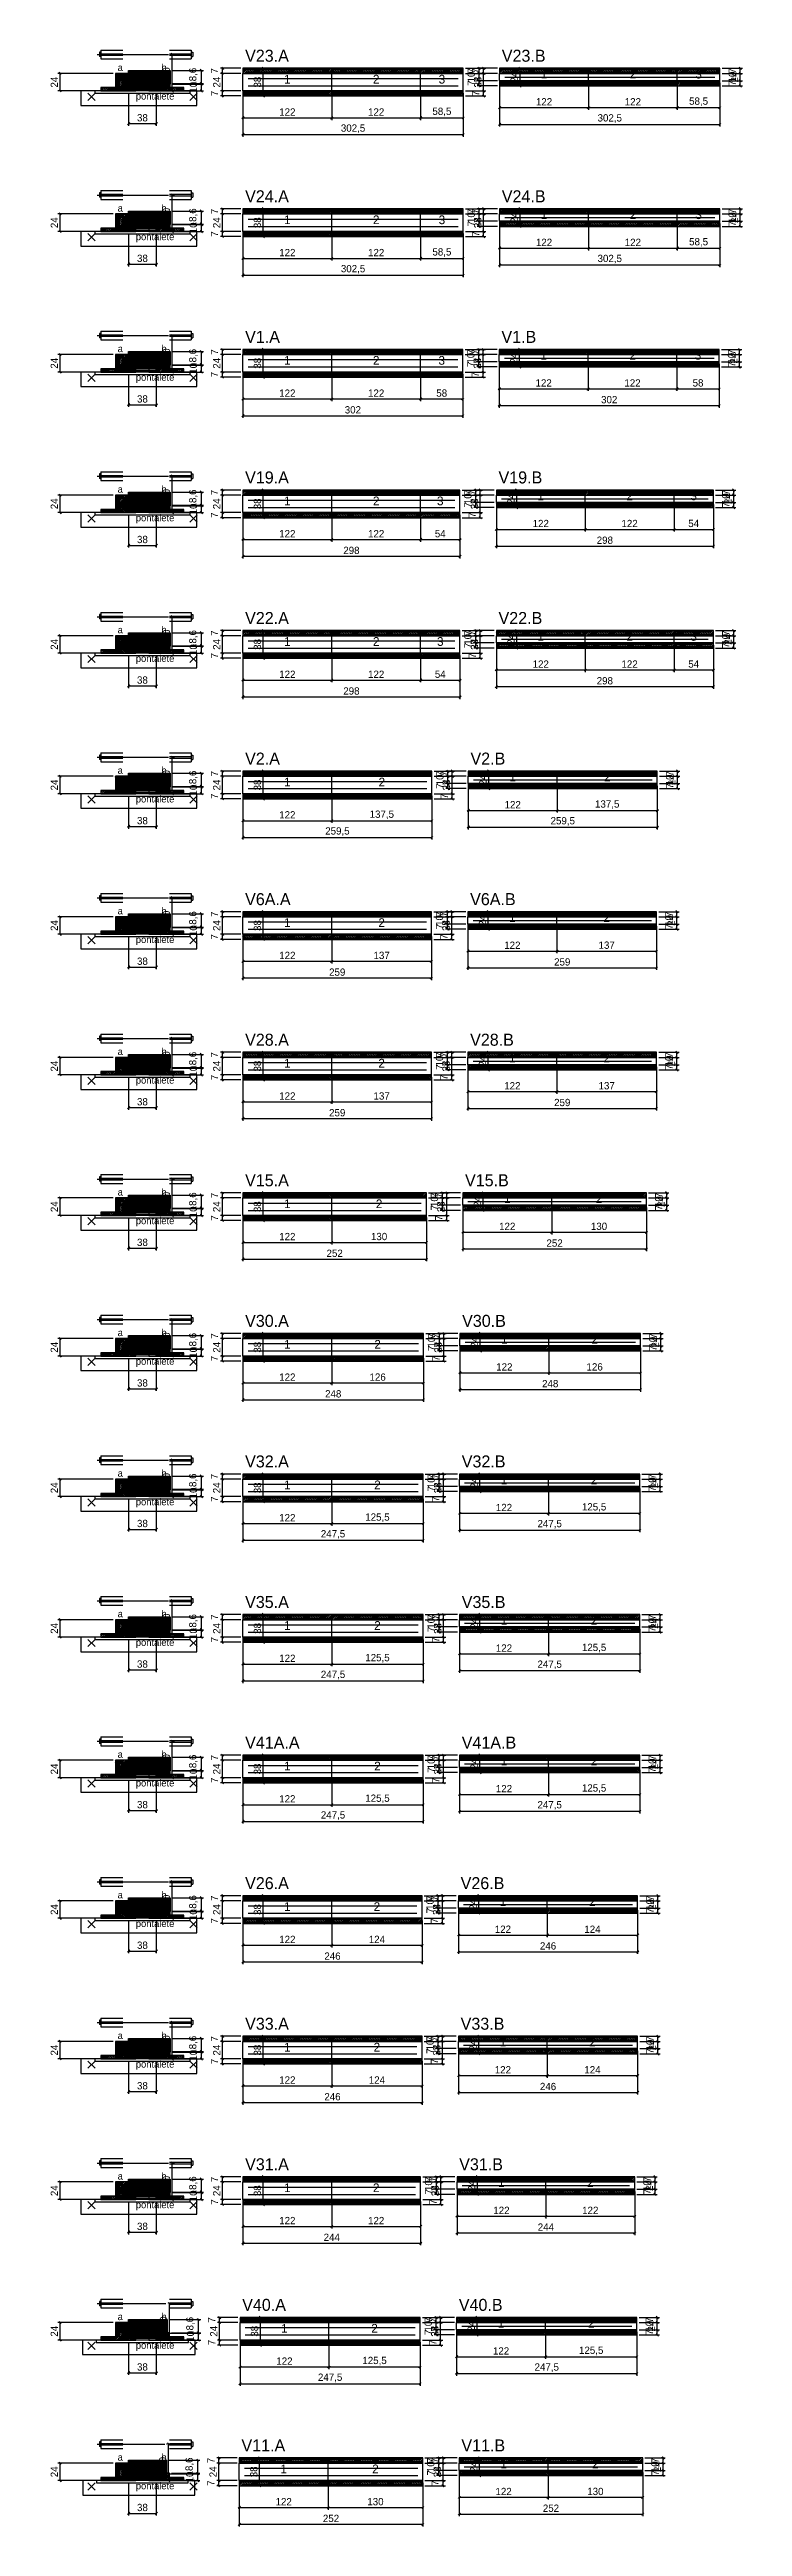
# Model space of a CAD drawing. Extents: x -13000 to 3070, y -7421 to 1552.
# Drawn here: x -69 to 883, y -7421 to -4020 of the extents above; entities that cross this region are included whole.
import ezdxf
from ezdxf.enums import TextEntityAlignment as Align

# ---------------------------------------------------------------- set-up
doc = ezdxf.new("R2010")
doc.units = 0
for name, color, linetype in [('5', 5, 'Continuous'), ('barrote', 126, 'Continuous'), ('CONCRETO', 251, 'Continuous'), ('COTA', 241, 'Continuous'), ('detalhes', 7, 'Continuous'), ('ESTRUTURACAO', 7, 'Continuous'), ('Hachura', 251, 'Continuous'), ('Madeira', 126, 'Continuous'), ('NOMENCLATURA', 7, 'Continuous'), ('Painéis', 200, 'Continuous'), ('presilha', 224, 'Continuous'), ('SARR_2.2x7', 40, 'Continuous'), ('SCO-___-LAJ', 224, 'Continuous'), ('TENSOR', 224, 'Continuous')]:
    doc.layers.add(name, color=color, linetype=linetype)
doc.dimstyles.new('PAINEL', dxfattribs={"dimtxt": 10, "dimasz": 3, "dimexe": 3, "dimexo": 3, "dimgap": 3, "dimtad": 1, "dimblk": 'OBLIQUE', "dimblk1": 'OBLIQUE', "dimcen": 2.5, "dimclrd": 4, "dimclre": 4, "dimclrt": 240, "dimazin": 3, "dimtfac": 1, "dimtmove": 0, "dimatfit": 3})

msp = doc.modelspace()

# ---------------------------------------------------------------- texts
at = {"layer": '5'}
for s, p in [('1', (258, -4061)), ('2', (380, -4061)), ('3', (470.25, -4061)), ('1', (610.5, -4054)), ('2', (732.5, -4054)), ('3', (822.75, -4054)), ('1', (258, -4254)), ('2', (380, -4254)), ('3', (470.25, -4254)), ('1', (610.5, -4247)), ('2', (732.5, -4247)), ('3', (822.75, -4247)), ('1', (258, -4447)), ('2', (380, -4447)), ('3', (470, -4447)), ('1', (610, -4440)), ('2', (732, -4440)), ('3', (822, -4440)), ('1', (258, -4640)), ('2', (380, -4640)), ('3', (468, -4640)), ('1', (606, -4633)), ('2', (728, -4633)), ('3', (816, -4633)), ('1', (258, -4833)), ('2', (380, -4833)), ('3', (468, -4833)), ('1', (606, -4826)), ('2', (728, -4826)), ('3', (816, -4826)), ('1', (258, -5026)), ('2', (387.75, -5026)), ('1', (567.5, -5019)), ('2', (697.25, -5019)), ('1', (258, -5219)), ('2', (387.5, -5219)), ('1', (567, -5212)), ('2', (696.5, -5212)), ('1', (258, -5412)), ('2', (387.5, -5412)), ('1', (567, -5405)), ('2', (696.5, -5405)), ('1', (258, -5605)), ('2', (384, -5605)), ('1', (560, -5598)), ('2', (686, -5598)), ('1', (258, -5798)), ('2', (382, -5798)), ('1', (556, -5791)), ('2', (680, -5791)), ('1', (258, -5991)), ('2', (381.75, -5991)), ('1', (555.5, -5984)), ('2', (679.25, -5984)), ('1', (258, -6184)), ('2', (381.75, -6184)), ('1', (555.5, -6177)), ('2', (679.25, -6177)), ('1', (258, -6377)), ('2', (381.75, -6377)), ('1', (555.5, -6370)), ('2', (679.25, -6370)), ('1', (554, -6563)), ('2', (677, -6563)), ('1', (258, -6570)), ('2', (381, -6570)), ('1', (258, -6763)), ('2', (381, -6763)), ('1', (554, -6756)), ('2', (677, -6756)), ('1', (258, -6956)), ('2', (380, -6956)), ('1', (552, -6949)), ('2', (674, -6949)), ('1', (551.5, -7142)), ('2', (675.25, -7142)), ('1', (254, -7149)), ('2', (377.75, -7149)), ('1', (253, -7342)), ('2', (379, -7342)), ('1', (555, -7335)), ('2', (681, -7335))]:
    msp.add_text(s, height=12, dxfattribs=at).set_placement(p, align=Align.MIDDLE_CENTER)
at = {"layer": 'detalhes'}
for s, p in [('a', (25, -4049.7)), ('b', (85, -4049.7)), ('c', (50, -4066.5)), ('a', (25, -4242.7)), ('b', (85, -4242.7)), ('c', (50, -4259.5)), ('a', (25, -4435.7)), ('c', (50, -4452.5)), ('b', (85, -4435.7)), ('a', (25, -4628.7)), ('b', (85, -4628.7)), ('c', (50, -4645.5)), ('a', (25, -4821.7)), ('b', (85, -4821.7)), ('c', (50, -4838.5)), ('a', (25, -5014.7)), ('c', (50, -5031.5)), ('b', (85, -5014.7)), ('a', (25, -5207.7)), ('b', (85, -5207.7)), ('c', (50, -5224.5)), ('a', (25, -5400.7)), ('b', (85, -5400.7)), ('c', (50, -5417.5)), ('a', (25, -5593.7)), ('c', (50, -5610.5)), ('b', (85, -5593.7)), ('a', (25, -5786.7)), ('b', (85, -5786.7)), ('c', (50, -5803.5)), ('a', (25, -5979.7)), ('b', (85, -5979.7)), ('c', (50, -5996.5)), ('a', (25, -6172.7)), ('c', (50, -6189.5)), ('b', (85, -6172.7)), ('a', (25, -6365.7)), ('b', (85, -6365.7)), ('c', (50, -6382.5)), ('a', (25, -6558.7)), ('b', (85, -6558.7)), ('c', (50, -6575.5)), ('a', (25, -6751.7)), ('c', (50, -6768.5)), ('b', (85, -6751.7)), ('a', (25, -6944.7)), ('b', (85, -6944.7)), ('c', (50, -6961.5)), ('a', (25, -7137.7)), ('b', (85, -7137.7)), ('c', (50, -7154.5)), ('a', (25, -7330.7)), ('c', (50, -7347.5)), ('b', (85, -7330.7))]:
    msp.add_text(s, height=9.6, dxfattribs=at).set_placement(p)
at = {"layer": 'ESTRUTURACAO'}
for p in [(50, -4089), (50, -4282), (50, -4475), (50, -4668), (50, -4861), (50, -5054), (50, -5247), (50, -5440), (50, -5633), (50, -5826), (50, -6019), (50, -6212), (50, -6405), (50, -6598), (50, -6791), (50, -6984), (50, -7177), (50, -7370)]:
    msp.add_text('pontalete', height=9.6, dxfattribs=at).set_placement(p)
at = {"layer": 'NOMENCLATURA'}
for s, p in [('V23.A', (200, -4037)), ('V23.B', (552.5, -4037)), ('V24.A', (200, -4230)), ('V24.B', (552.5, -4230)), ('V1.A', (200, -4423)), ('V1.B', (552, -4423)), ('V19.A', (200, -4616)), ('V19.B', (548, -4616)), ('V22.A', (200, -4809)), ('V22.B', (548, -4809)), ('V2.A', (200, -5002)), ('V2.B', (509.5, -5002)), ('V6A.A', (200, -5195)), ('V6A.B', (509, -5195)), ('V28.A', (200, -5388)), ('V28.B', (509, -5388)), ('V15.A', (200, -5581)), ('V15.B', (502, -5581)), ('V30.A', (200, -5774)), ('V30.B', (498, -5774)), ('V32.A', (200, -5967)), ('V32.B', (497.5, -5967)), ('V35.A', (200, -6160)), ('V35.B', (497.5, -6160)), ('V41A.A', (200, -6353)), ('V41A.B', (497.5, -6353)), ('V26.A', (200, -6546)), ('V26.B', (496, -6546)), ('V33.A', (200, -6739)), ('V33.B', (496, -6739)), ('V31.A', (200, -6932)), ('V31.B', (494, -6932)), ('V40.A', (196, -7125)), ('V40.B', (493.5, -7125)), ('V11.A', (195, -7318)), ('V11.B', (497, -7318))]:
    msp.add_text(s, height=16.5, dxfattribs=at).set_placement(p)

# ---------------------------------------------------------------- blocks, each defined once
blk = doc.blocks.new('PAR_ESQ')
for p, q in [((-1, -1), (1, 1)), ((-1, 1), (1, -1))]:
    blk.add_line(p, q)
blk = doc.blocks.new('PAR_FUNDO_ESQ')
for p, q in [((-1, -1), (1, 1)), ((-1, 1), (1, -1))]:
    blk.add_line(p, q)
blk = doc.blocks.new('PAR_FUNDO_DIR')
for p, q in [((-1, -1), (1, 1)), ((-1, 1), (1, -1))]:
    blk.add_line(p, q)
blk = doc.blocks.new('par_int_esq')
for p, q in [((-1, -1), (1, 1)), ((-1, 1), (1, -1))]:
    blk.add_line(p, q)
blk = doc.blocks.new('par_int_dir')
for p, q in [((-1, -1), (1, 1)), ((-1, 1), (1, -1))]:
    blk.add_line(p, q)
blk = doc.blocks.new('_OBLIQUE')
at = {"color": 0, "linetype": 'BYBLOCK'}
blk.add_line((-0.5, -0.5), (0.5, 0.5), dxfattribs=at)

# ---------------------------------------------------------------- dimensions: what is measured, and where the dimension line sits
at = {"layer": 'COTA'}
for base, p1, p2 in [((100, -4077), (96, -4077), (96, -4027)), ((140, -4067.6), (97, -4067.6), (97, -4049)), ((169, -4053), (197, -4053), (197, -4046)), ((225, -4084), (197, -4084), (197, -4046)), ((527.5, -4084), (499.5, -4084), (499.5, -4046)), ((527.5, -4053), (499.5, -4053), (499.5, -4046)), ((521.5, -4053), (549.5, -4053), (549.5, -4046)), ((577.5, -4070), (549.5, -4070), (549.5, -4046)), ((880, -4070), (852, -4070), (852, -4046)), ((880, -4053), (852, -4053), (852, -4046)), ((-54, -4077), (2, -4077), (22, -4053)), ((140, -4077), (96, -4077), (96, -4067)), ((169, -4084), (197, -4084), (197, -4077)), ((169, -4077), (197, -4077), (197, -4053)), ((527.5, -4077), (499.5, -4077), (499.5, -4053)), ((527.5, -4084), (499.5, -4084), (499.5, -4077)), ((521.5, -4063), (549.5, -4063), (549.5, -4053)), ((521.5, -4070), (549.5, -4070), (549.5, -4063)), ((880, -4063), (852, -4063), (852, -4053)), ((880, -4070), (852, -4070), (852, -4063)), ((-54, -4270), (2, -4270), (22, -4246)), ((100, -4270), (96, -4270), (96, -4220)), ((140, -4260.6), (97, -4260.6), (97, -4242)), ((169, -4246), (197, -4246), (197, -4239)), ((169, -4270), (197, -4270), (197, -4246)), ((225, -4277), (197, -4277), (197, -4239)), ((527.5, -4277), (499.5, -4277), (499.5, -4239)), ((527.5, -4246), (499.5, -4246), (499.5, -4239)), ((527.5, -4270), (499.5, -4270), (499.5, -4246)), ((521.5, -4246), (549.5, -4246), (549.5, -4239)), ((521.5, -4256), (549.5, -4256), (549.5, -4246)), ((577.5, -4263), (549.5, -4263), (549.5, -4239)), ((880, -4263), (852, -4263), (852, -4239)), ((880, -4246), (852, -4246), (852, -4239)), ((880, -4256), (852, -4256), (852, -4246)), ((140, -4270), (96, -4270), (96, -4260)), ((169, -4277), (197, -4277), (197, -4270)), ((527.5, -4277), (499.5, -4277), (499.5, -4270)), ((521.5, -4263), (549.5, -4263), (549.5, -4256)), ((880, -4263), (852, -4263), (852, -4256)), ((100, -4463), (96, -4463), (96, -4413)), ((-54, -4463), (2, -4463), (22, -4439)), ((140, -4463), (96, -4463), (96, -4453)), ((140, -4453.6), (97, -4453.6), (97, -4435)), ((169, -4439), (197, -4439), (197, -4432)), ((169, -4463), (197, -4463), (197, -4439)), ((225, -4470), (197, -4470), (197, -4432)), ((527, -4470), (499, -4470), (499, -4432)), ((527, -4439), (499, -4439), (499, -4432)), ((527, -4463), (499, -4463), (499, -4439)), ((521, -4439), (549, -4439), (549, -4432)), ((521, -4449), (549, -4449), (549, -4439)), ((521, -4456), (549, -4456), (549, -4449)), ((577, -4456), (549, -4456), (549, -4432)), ((879, -4456), (851, -4456), (851, -4432)), ((879, -4439), (851, -4439), (851, -4432)), ((879, -4449), (851, -4449), (851, -4439)), ((879, -4456), (851, -4456), (851, -4449)), ((169, -4470), (197, -4470), (197, -4463)), ((527, -4470), (499, -4470), (499, -4463)), ((100, -4656), (96, -4656), (96, -4606)), ((140, -4646.6), (97, -4646.6), (97, -4628)), ((169, -4632), (197, -4632), (197, -4625)), ((225, -4663), (197, -4663), (197, -4625)), ((523, -4663), (495, -4663), (495, -4625)), ((523, -4632), (495, -4632), (495, -4625)), ((517, -4632), (545, -4632), (545, -4625)), ((573, -4649), (545, -4649), (545, -4625)), ((871, -4649), (843, -4649), (843, -4625)), ((871, -4632), (843, -4632), (843, -4625)), ((-54, -4656), (2, -4656), (22, -4632)), ((140, -4656), (96, -4656), (96, -4646)), ((169, -4663), (197, -4663), (197, -4656)), ((169, -4656), (197, -4656), (197, -4632)), ((523, -4656), (495, -4656), (495, -4632)), ((523, -4663), (495, -4663), (495, -4656)), ((517, -4642), (545, -4642), (545, -4632)), ((517, -4649), (545, -4649), (545, -4642)), ((871, -4642), (843, -4642), (843, -4632)), ((871, -4649), (843, -4649), (843, -4642)), ((-54, -4849), (2, -4849), (22, -4825)), ((100, -4849), (96, -4849), (96, -4799)), ((140, -4839.6), (97, -4839.6), (97, -4821)), ((169, -4825), (197, -4825), (197, -4818)), ((169, -4849), (197, -4849), (197, -4825)), ((225, -4856), (197, -4856), (197, -4818)), ((523, -4856), (495, -4856), (495, -4818)), ((523, -4825), (495, -4825), (495, -4818)), ((523, -4849), (495, -4849), (495, -4825)), ((517, -4825), (545, -4825), (545, -4818)), ((517, -4835), (545, -4835), (545, -4825)), ((573, -4842), (545, -4842), (545, -4818)), ((871, -4842), (843, -4842), (843, -4818)), ((871, -4825), (843, -4825), (843, -4818)), ((871, -4835), (843, -4835), (843, -4825)), ((140, -4849), (96, -4849), (96, -4839)), ((169, -4856), (197, -4856), (197, -4849)), ((523, -4856), (495, -4856), (495, -4849)), ((517, -4842), (545, -4842), (545, -4835)), ((871, -4842), (843, -4842), (843, -4835)), ((100, -5042), (96, -5042), (96, -4992)), ((-54, -5042), (2, -5042), (22, -5018)), ((140, -5042), (96, -5042), (96, -5032)), ((140, -5032.6), (97, -5032.6), (97, -5014)), ((169, -5018), (197, -5018), (197, -5011)), ((169, -5042), (197, -5042), (197, -5018)), ((225, -5049), (197, -5049), (197, -5011)), ((484.5, -5049), (456.5, -5049), (456.5, -5011)), ((484.5, -5018), (456.5, -5018), (456.5, -5011)), ((484.5, -5042), (456.5, -5042), (456.5, -5018)), ((478.5, -5018), (506.5, -5018), (506.5, -5011)), ((478.5, -5028), (506.5, -5028), (506.5, -5018)), ((478.5, -5035), (506.5, -5035), (506.5, -5028)), ((534.5, -5035), (506.5, -5035), (506.5, -5011)), ((794, -5035), (766, -5035), (766, -5011)), ((794, -5018), (766, -5018), (766, -5011)), ((794, -5028), (766, -5028), (766, -5018)), ((794, -5035), (766, -5035), (766, -5028)), ((169, -5049), (197, -5049), (197, -5042)), ((484.5, -5049), (456.5, -5049), (456.5, -5042)), ((100, -5235), (96, -5235), (96, -5185)), ((140, -5225.6), (97, -5225.6), (97, -5207)), ((169, -5211), (197, -5211), (197, -5204)), ((225, -5242), (197, -5242), (197, -5204)), ((484, -5242), (456, -5242), (456, -5204)), ((484, -5211), (456, -5211), (456, -5204)), ((478, -5211), (506, -5211), (506, -5204)), ((534, -5228), (506, -5228), (506, -5204)), ((793, -5228), (765, -5228), (765, -5204)), ((793, -5211), (765, -5211), (765, -5204)), ((-54, -5235), (2, -5235), (22, -5211)), ((140, -5235), (96, -5235), (96, -5225)), ((169, -5242), (197, -5242), (197, -5235)), ((169, -5235), (197, -5235), (197, -5211)), ((484, -5235), (456, -5235), (456, -5211)), ((484, -5242), (456, -5242), (456, -5235)), ((478, -5221), (506, -5221), (506, -5211)), ((478, -5228), (506, -5228), (506, -5221)), ((793, -5221), (765, -5221), (765, -5211)), ((793, -5228), (765, -5228), (765, -5221)), ((-54, -5428), (2, -5428), (22, -5404)), ((100, -5428), (96, -5428), (96, -5378)), ((140, -5418.6), (97, -5418.6), (97, -5400)), ((169, -5404), (197, -5404), (197, -5397)), ((169, -5428), (197, -5428), (197, -5404)), ((225, -5435), (197, -5435), (197, -5397)), ((484, -5435), (456, -5435), (456, -5397)), ((484, -5404), (456, -5404), (456, -5397)), ((484, -5428), (456, -5428), (456, -5404)), ((478, -5404), (506, -5404), (506, -5397)), ((478, -5414), (506, -5414), (506, -5404)), ((534, -5421), (506, -5421), (506, -5397)), ((793, -5421), (765, -5421), (765, -5397)), ((793, -5404), (765, -5404), (765, -5397)), ((793, -5414), (765, -5414), (765, -5404)), ((140, -5428), (96, -5428), (96, -5418)), ((169, -5435), (197, -5435), (197, -5428)), ((484, -5435), (456, -5435), (456, -5428)), ((478, -5421), (506, -5421), (506, -5414)), ((793, -5421), (765, -5421), (765, -5414)), ((100, -5621), (96, -5621), (96, -5571)), ((-54, -5621), (2, -5621), (22, -5597)), ((140, -5621), (96, -5621), (96, -5611)), ((140, -5611.6), (97, -5611.6), (97, -5593)), ((169, -5597), (197, -5597), (197, -5590)), ((169, -5621), (197, -5621), (197, -5597)), ((225, -5628), (197, -5628), (197, -5590)), ((477, -5628), (449, -5628), (449, -5590)), ((477, -5597), (449, -5597), (449, -5590)), ((477, -5621), (449, -5621), (449, -5597)), ((471, -5597), (499, -5597), (499, -5590)), ((471, -5607), (499, -5607), (499, -5597)), ((471, -5614), (499, -5614), (499, -5607)), ((527, -5614), (499, -5614), (499, -5590)), ((779, -5614), (751, -5614), (751, -5590)), ((779, -5597), (751, -5597), (751, -5590)), ((779, -5607), (751, -5607), (751, -5597)), ((779, -5614), (751, -5614), (751, -5607)), ((169, -5628), (197, -5628), (197, -5621)), ((477, -5628), (449, -5628), (449, -5621)), ((100, -5814), (96, -5814), (96, -5764)), ((-54, -5814), (2, -5814), (22, -5790)), ((140, -5814), (96, -5814), (96, -5804)), ((140, -5804.6), (97, -5804.6), (97, -5786)), ((169, -5790), (197, -5790), (197, -5783)), ((169, -5821), (197, -5821), (197, -5814)), ((169, -5814), (197, -5814), (197, -5790)), ((225, -5821), (197, -5821), (197, -5783)), ((473, -5821), (445, -5821), (445, -5783)), ((473, -5790), (445, -5790), (445, -5783)), ((473, -5814), (445, -5814), (445, -5790)), ((473, -5821), (445, -5821), (445, -5814)), ((467, -5790), (495, -5790), (495, -5783)), ((467, -5800), (495, -5800), (495, -5790)), ((467, -5807), (495, -5807), (495, -5800)), ((523, -5807), (495, -5807), (495, -5783)), ((771, -5807), (743, -5807), (743, -5783)), ((771, -5790), (743, -5790), (743, -5783)), ((771, -5800), (743, -5800), (743, -5790)), ((771, -5807), (743, -5807), (743, -5800)), ((-54, -6007), (2, -6007), (22, -5983)), ((100, -6007), (96, -6007), (96, -5957)), ((140, -5997.6), (97, -5997.6), (97, -5979)), ((169, -5983), (197, -5983), (197, -5976)), ((169, -6007), (197, -6007), (197, -5983)), ((225, -6014), (197, -6014), (197, -5976)), ((472.5, -6014), (444.5, -6014), (444.5, -5976)), ((472.5, -5983), (444.5, -5983), (444.5, -5976)), ((472.5, -6007), (444.5, -6007), (444.5, -5983)), ((466.5, -5983), (494.5, -5983), (494.5, -5976)), ((466.5, -5993), (494.5, -5993), (494.5, -5983)), ((522.5, -6000), (494.5, -6000), (494.5, -5976)), ((770, -6000), (742, -6000), (742, -5976)), ((770, -5983), (742, -5983), (742, -5976)), ((770, -5993), (742, -5993), (742, -5983)), ((140, -6007), (96, -6007), (96, -5997)), ((169, -6014), (197, -6014), (197, -6007)), ((472.5, -6014), (444.5, -6014), (444.5, -6007)), ((466.5, -6000), (494.5, -6000), (494.5, -5993)), ((770, -6000), (742, -6000), (742, -5993)), ((100, -6200), (96, -6200), (96, -6150)), ((-54, -6200), (2, -6200), (22, -6176)), ((140, -6200), (96, -6200), (96, -6190)), ((140, -6190.6), (97, -6190.6), (97, -6172)), ((169, -6176), (197, -6176), (197, -6169)), ((169, -6200), (197, -6200), (197, -6176)), ((225, -6207), (197, -6207), (197, -6169)), ((472.5, -6207), (444.5, -6207), (444.5, -6169)), ((472.5, -6176), (444.5, -6176), (444.5, -6169)), ((472.5, -6200), (444.5, -6200), (444.5, -6176)), ((466.5, -6176), (494.5, -6176), (494.5, -6169)), ((466.5, -6186), (494.5, -6186), (494.5, -6176)), ((466.5, -6193), (494.5, -6193), (494.5, -6186)), ((522.5, -6193), (494.5, -6193), (494.5, -6169)), ((770, -6193), (742, -6193), (742, -6169)), ((770, -6176), (742, -6176), (742, -6169)), ((770, -6186), (742, -6186), (742, -6176)), ((770, -6193), (742, -6193), (742, -6186)), ((169, -6207), (197, -6207), (197, -6200)), ((472.5, -6207), (444.5, -6207), (444.5, -6200)), ((100, -6393), (96, -6393), (96, -6343)), ((-54, -6393), (2, -6393), (22, -6369)), ((140, -6393), (96, -6393), (96, -6383)), ((140, -6383.6), (97, -6383.6), (97, -6365)), ((169, -6369), (197, -6369), (197, -6362)), ((169, -6400), (197, -6400), (197, -6393)), ((169, -6393), (197, -6393), (197, -6369)), ((225, -6400), (197, -6400), (197, -6362)), ((472.5, -6400), (444.5, -6400), (444.5, -6362)), ((472.5, -6369), (444.5, -6369), (444.5, -6362)), ((472.5, -6393), (444.5, -6393), (444.5, -6369)), ((472.5, -6400), (444.5, -6400), (444.5, -6393)), ((466.5, -6369), (494.5, -6369), (494.5, -6362)), ((466.5, -6379), (494.5, -6379), (494.5, -6369)), ((466.5, -6386), (494.5, -6386), (494.5, -6379)), ((522.5, -6386), (494.5, -6386), (494.5, -6362)), ((770, -6386), (742, -6386), (742, -6362)), ((770, -6369), (742, -6369), (742, -6362)), ((770, -6379), (742, -6379), (742, -6369)), ((770, -6386), (742, -6386), (742, -6379)), ((-54, -6586), (2, -6586), (22, -6562)), ((100, -6586), (96, -6586), (96, -6536)), ((140, -6576.6), (97, -6576.6), (97, -6558)), ((169, -6562), (197, -6562), (197, -6555)), ((169, -6586), (197, -6586), (197, -6562)), ((225, -6593), (197, -6593), (197, -6555)), ((471, -6593), (443, -6593), (443, -6555)), ((471, -6562), (443, -6562), (443, -6555)), ((471, -6586), (443, -6586), (443, -6562)), ((465, -6562), (493, -6562), (493, -6555)), ((465, -6572), (493, -6572), (493, -6562)), ((521, -6579), (493, -6579), (493, -6555)), ((767, -6579), (739, -6579), (739, -6555)), ((767, -6562), (739, -6562), (739, -6555)), ((767, -6572), (739, -6572), (739, -6562)), ((140, -6586), (96, -6586), (96, -6576)), ((169, -6593), (197, -6593), (197, -6586)), ((471, -6593), (443, -6593), (443, -6586)), ((465, -6579), (493, -6579), (493, -6572)), ((767, -6579), (739, -6579), (739, -6572)), ((100, -6779), (96, -6779), (96, -6729)), ((-54, -6779), (2, -6779), (22, -6755)), ((140, -6779), (96, -6779), (96, -6769)), ((140, -6769.6), (97, -6769.6), (97, -6751)), ((169, -6755), (197, -6755), (197, -6748)), ((169, -6779), (197, -6779), (197, -6755)), ((225, -6786), (197, -6786), (197, -6748)), ((471, -6786), (443, -6786), (443, -6748)), ((471, -6755), (443, -6755), (443, -6748)), ((471, -6779), (443, -6779), (443, -6755)), ((465, -6755), (493, -6755), (493, -6748)), ((465, -6765), (493, -6765), (493, -6755)), ((465, -6772), (493, -6772), (493, -6765)), ((521, -6772), (493, -6772), (493, -6748)), ((767, -6772), (739, -6772), (739, -6748)), ((767, -6755), (739, -6755), (739, -6748)), ((767, -6765), (739, -6765), (739, -6755)), ((767, -6772), (739, -6772), (739, -6765)), ((169, -6786), (197, -6786), (197, -6779)), ((471, -6786), (443, -6786), (443, -6779)), ((100, -6972), (96, -6972), (96, -6922)), ((-54, -6972), (2, -6972), (22, -6948)), ((140, -6972), (96, -6972), (96, -6962)), ((140, -6962.6), (97, -6962.6), (97, -6944)), ((169, -6948), (197, -6948), (197, -6941)), ((169, -6979), (197, -6979), (197, -6972)), ((169, -6972), (197, -6972), (197, -6948)), ((225, -6979), (197, -6979), (197, -6941)), ((469, -6979), (441, -6979), (441, -6941)), ((469, -6948), (441, -6948), (441, -6941)), ((469, -6972), (441, -6972), (441, -6948)), ((469, -6979), (441, -6979), (441, -6972)), ((463, -6948), (491, -6948), (491, -6941)), ((463, -6958), (491, -6958), (491, -6948)), ((463, -6965), (491, -6965), (491, -6958)), ((519, -6965), (491, -6965), (491, -6941)), ((763, -6965), (735, -6965), (735, -6941)), ((763, -6948), (735, -6948), (735, -6941)), ((763, -6958), (735, -6958), (735, -6948)), ((763, -6965), (735, -6965), (735, -6958)), ((-54, -7165), (2, -7165), (22, -7141)), ((96, -7165), (96, -7165), (96, -7115)), ((136, -7155.6), (93, -7155.6), (93, -7137)), ((165, -7141), (193, -7141), (193, -7134)), ((165, -7165), (193, -7165), (193, -7141)), ((221, -7172), (193, -7172), (193, -7134)), ((468.5, -7172), (440.5, -7172), (440.5, -7134)), ((468.5, -7141), (440.5, -7141), (440.5, -7134)), ((468.5, -7165), (440.5, -7165), (440.5, -7141)), ((462.5, -7141), (490.5, -7141), (490.5, -7134)), ((462.5, -7151), (490.5, -7151), (490.5, -7141)), ((518.5, -7158), (490.5, -7158), (490.5, -7134)), ((766, -7158), (738, -7158), (738, -7134)), ((766, -7141), (738, -7141), (738, -7134)), ((766, -7151), (738, -7151), (738, -7141)), ((136, -7165), (96, -7165), (96, -7155)), ((165, -7172), (193, -7172), (193, -7165)), ((468.5, -7172), (440.5, -7172), (440.5, -7165)), ((462.5, -7158), (490.5, -7158), (490.5, -7151)), ((766, -7158), (738, -7158), (738, -7151)), ((95, -7358), (96, -7358), (96, -7308)), ((-54, -7358), (2, -7358), (22, -7334)), ((135, -7348.6), (92, -7348.6), (92, -7330)), ((135, -7358), (96, -7358), (96, -7348)), ((164, -7334), (192, -7334), (192, -7327)), ((164, -7358), (192, -7358), (192, -7334)), ((220, -7365), (192, -7365), (192, -7327)), ((472, -7365), (444, -7365), (444, -7327)), ((472, -7334), (444, -7334), (444, -7327)), ((472, -7358), (444, -7358), (444, -7334)), ((466, -7334), (494, -7334), (494, -7327)), ((466, -7344), (494, -7344), (494, -7334)), ((466, -7351), (494, -7351), (494, -7344)), ((522, -7351), (494, -7351), (494, -7327)), ((774, -7351), (746, -7351), (746, -7327)), ((774, -7334), (746, -7334), (746, -7327)), ((774, -7344), (746, -7344), (746, -7334)), ((774, -7351), (746, -7351), (746, -7344)), ((164, -7365), (192, -7365), (192, -7358)), ((472, -7365), (444, -7365), (444, -7358))]:
    msp.add_linear_dim(base=base, p1=p1, p2=p2, angle=90, dimstyle='PAINEL', dxfattribs=at).render()
for base, p1, p2 in [((40, -4122), (40, -4077), (78, -4077)), ((197, -4114), (197, -4077), (319, -4077)), ((197, -4137), (197, -4077), (499.5, -4077)), ((319, -4114), (319, -4077), (441, -4077)), ((441, -4114), (441, -4077), (499.5, -4077)), ((549.5, -4100), (549.5, -4063), (671.5, -4063)), ((549.5, -4123), (549.5, -4063), (852, -4063)), ((671.5, -4100), (671.5, -4063), (793.5, -4063)), ((793.5, -4100), (793.5, -4063), (852, -4063)), ((40, -4315), (40, -4270), (78, -4270)), ((197, -4307), (197, -4270), (319, -4270)), ((197, -4330), (197, -4270), (499.5, -4270)), ((319, -4307), (319, -4270), (441, -4270)), ((441, -4307), (441, -4270), (499.5, -4270)), ((549.5, -4293), (549.5, -4256), (671.5, -4256)), ((549.5, -4316), (549.5, -4256), (852, -4256)), ((671.5, -4293), (671.5, -4256), (793.5, -4256)), ((793.5, -4293), (793.5, -4256), (852, -4256)), ((549, -4486), (549, -4449), (671, -4449)), ((549, -4509), (549, -4449), (851, -4449)), ((671, -4486), (671, -4449), (793, -4449)), ((793, -4486), (793, -4449), (851, -4449)), ((40, -4508), (40, -4463), (78, -4463)), ((197, -4500), (197, -4463), (319, -4463)), ((197, -4523), (197, -4463), (499, -4463)), ((319, -4500), (319, -4463), (441, -4463)), ((441, -4500), (441, -4463), (499, -4463)), ((40, -4701), (40, -4656), (78, -4656)), ((197, -4693), (197, -4656), (319, -4656)), ((197, -4716), (197, -4656), (495, -4656)), ((319, -4693), (319, -4656), (441, -4656)), ((441, -4693), (441, -4656), (495, -4656)), ((545, -4679), (545, -4642), (667, -4642)), ((545, -4702), (545, -4642), (843, -4642)), ((667, -4679), (667, -4642), (789, -4642)), ((789, -4679), (789, -4642), (843, -4642)), ((40, -4894), (40, -4849), (78, -4849)), ((197, -4886), (197, -4849), (319, -4849)), ((197, -4909), (197, -4849), (495, -4849)), ((319, -4886), (319, -4849), (441, -4849)), ((441, -4886), (441, -4849), (495, -4849)), ((545, -4872), (545, -4835), (667, -4835)), ((545, -4895), (545, -4835), (843, -4835)), ((667, -4872), (667, -4835), (789, -4835)), ((789, -4872), (789, -4835), (843, -4835)), ((506.5, -5065), (506.5, -5028), (628.5, -5028)), ((506.5, -5088), (506.5, -5028), (766, -5028)), ((628.5, -5065), (628.5, -5028), (766, -5028)), ((40, -5087), (40, -5042), (78, -5042)), ((197, -5079), (197, -5042), (319, -5042)), ((197, -5102), (197, -5042), (456.5, -5042)), ((319, -5079), (319, -5042), (456.5, -5042)), ((40, -5280), (40, -5235), (78, -5235)), ((197, -5272), (197, -5235), (319, -5235)), ((197, -5295), (197, -5235), (456, -5235)), ((319, -5272), (319, -5235), (456, -5235)), ((506, -5258), (506, -5221), (628, -5221)), ((506, -5281), (506, -5221), (765, -5221)), ((628, -5258), (628, -5221), (765, -5221)), ((40, -5473), (40, -5428), (78, -5428)), ((197, -5465), (197, -5428), (319, -5428)), ((197, -5488), (197, -5428), (456, -5428)), ((319, -5465), (319, -5428), (456, -5428)), ((506, -5451), (506, -5414), (628, -5414)), ((506, -5474), (506, -5414), (765, -5414)), ((628, -5451), (628, -5414), (765, -5414)), ((499, -5644), (499, -5607), (621, -5607)), ((499, -5667), (499, -5607), (751, -5607)), ((621, -5644), (621, -5607), (751, -5607)), ((40, -5666), (40, -5621), (78, -5621)), ((197, -5658), (197, -5621), (319, -5621)), ((197, -5681), (197, -5621), (449, -5621)), ((319, -5658), (319, -5621), (449, -5621)), ((40, -5859), (40, -5814), (78, -5814)), ((197, -5851), (197, -5814), (319, -5814)), ((197, -5874), (197, -5814), (445, -5814)), ((319, -5851), (319, -5814), (445, -5814)), ((495, -5837), (495, -5800), (617, -5800)), ((495, -5860), (495, -5800), (743, -5800)), ((617, -5837), (617, -5800), (743, -5800)), ((40, -6052), (40, -6007), (78, -6007)), ((197, -6044), (197, -6007), (319, -6007)), ((197, -6067), (197, -6007), (444.5, -6007)), ((319, -6044), (319, -6007), (444.5, -6007)), ((494.5, -6030), (494.5, -5993), (616.5, -5993)), ((494.5, -6053), (494.5, -5993), (742, -5993)), ((616.5, -6030), (616.5, -5993), (742, -5993)), ((494.5, -6223), (494.5, -6186), (616.5, -6186)), ((494.5, -6246), (494.5, -6186), (742, -6186)), ((616.5, -6223), (616.5, -6186), (742, -6186)), ((40, -6245), (40, -6200), (78, -6200)), ((197, -6237), (197, -6200), (319, -6200)), ((197, -6260), (197, -6200), (444.5, -6200)), ((319, -6237), (319, -6200), (444.5, -6200)), ((40, -6438), (40, -6393), (78, -6393)), ((197, -6430), (197, -6393), (319, -6393)), ((197, -6453), (197, -6393), (444.5, -6393)), ((319, -6430), (319, -6393), (444.5, -6393)), ((494.5, -6416), (494.5, -6379), (616.5, -6379)), ((494.5, -6439), (494.5, -6379), (742, -6379)), ((616.5, -6416), (616.5, -6379), (742, -6379)), ((40, -6631), (40, -6586), (78, -6586)), ((197, -6623), (197, -6586), (319, -6586)), ((197, -6646), (197, -6586), (443, -6586)), ((319, -6623), (319, -6586), (443, -6586)), ((493, -6609), (493, -6572), (615, -6572)), ((493, -6632), (493, -6572), (739, -6572)), ((615, -6609), (615, -6572), (739, -6572)), ((493, -6802), (493, -6765), (615, -6765)), ((493, -6825), (493, -6765), (739, -6765)), ((615, -6802), (615, -6765), (739, -6765)), ((40, -6824), (40, -6779), (78, -6779)), ((197, -6816), (197, -6779), (319, -6779)), ((197, -6839), (197, -6779), (443, -6779)), ((319, -6816), (319, -6779), (443, -6779)), ((491, -6995), (491, -6958), (613, -6958)), ((491, -7018), (491, -6958), (735, -6958)), ((613, -6995), (613, -6958), (735, -6958)), ((40, -7017), (40, -6972), (78, -6972)), ((197, -7009), (197, -6972), (319, -6972)), ((197, -7032), (197, -6972), (441, -6972)), ((319, -7009), (319, -6972), (441, -6972)), ((40, -7210), (40, -7165), (78, -7165)), ((193, -7202), (193, -7165), (315, -7165)), ((193, -7225), (193, -7165), (440.5, -7165)), ((315, -7202), (315, -7165), (440.5, -7165)), ((490.5, -7188), (490.5, -7151), (612.5, -7151)), ((490.5, -7211), (490.5, -7151), (738, -7151)), ((612.5, -7188), (612.5, -7151), (738, -7151)), ((494, -7381), (494, -7344), (616, -7344)), ((494, -7404), (494, -7344), (746, -7344)), ((616, -7381), (616, -7344), (746, -7344)), ((40, -7403), (40, -7358), (78, -7358)), ((192, -7395), (192, -7358), (314, -7358)), ((192, -7418), (192, -7358), (444, -7358)), ((314, -7395), (314, -7358), (444, -7358))]:
    msp.add_linear_dim(base=base, p1=p1, p2=p2, dimstyle='PAINEL', dxfattribs=at).render()

# ---------------------------------------------------------------- hatches: boundary and pattern name
at = {"layer": 'COTA'}
h = msp.add_hatch(dxfattribs=at)
h.set_pattern_fill('ANSI31', scale=0.5)
h.paths.add_polyline_path([(197, -4053), (319, -4053), (319, -4046), (197, -4046)])
h = msp.add_hatch(dxfattribs=at)
h.set_pattern_fill('ANSI31', scale=0.5)
h.paths.add_polyline_path([(319, -4053), (441, -4053), (441, -4046), (319, -4046)])
h = msp.add_hatch(dxfattribs=at)
h.set_pattern_fill('ANSI31', scale=0.5)
h.paths.add_polyline_path([(441, -4053), (499.5, -4053), (499.5, -4046), (441, -4046)])
h = msp.add_hatch(dxfattribs=at)
h.set_pattern_fill('ANSI31', scale=0.5)
h.paths.add_polyline_path([(549.5, -4053), (671.5, -4053), (671.5, -4046), (549.5, -4046)])
h = msp.add_hatch(dxfattribs=at)
h.set_pattern_fill('ANSI31', scale=0.5)
h.paths.add_polyline_path([(671.5, -4053), (793.5, -4053), (793.5, -4046), (671.5, -4046)])
h = msp.add_hatch(dxfattribs=at)
h.set_pattern_fill('ANSI31', scale=0.5)
h.paths.add_polyline_path([(793.5, -4053), (852, -4053), (852, -4046), (793.5, -4046)])
h = msp.add_hatch(dxfattribs=at)
h.set_pattern_fill('ANSI31', scale=0.4)
h.paths.add_polyline_path([(40, -4069), (40, -4049), (97, -4049), (97, -4067.6), (78, -4067.6), (78, -4069)])
h = msp.add_hatch(dxfattribs=at)
h.set_pattern_fill('ANSI31', scale=0.5)
h.paths.add_polyline_path([(197, -4084), (319, -4084), (319, -4077), (197, -4077)])
h = msp.add_hatch(dxfattribs=at)
h.set_pattern_fill('ANSI31', scale=0.5)
h.paths.add_polyline_path([(319, -4084), (441, -4084), (441, -4077), (319, -4077)])
h = msp.add_hatch(dxfattribs=at)
h.set_pattern_fill('ANSI31', scale=0.5)
h.paths.add_polyline_path([(441, -4084), (499.5, -4084), (499.5, -4077), (441, -4077)])
h = msp.add_hatch(dxfattribs=at)
h.set_pattern_fill('ANSI31', scale=0.5)
h.paths.add_polyline_path([(549.5, -4070), (671.5, -4070), (671.5, -4063), (549.5, -4063)])
h = msp.add_hatch(dxfattribs=at)
h.set_pattern_fill('ANSI31', scale=0.5)
h.paths.add_polyline_path([(671.5, -4070), (793.5, -4070), (793.5, -4063), (671.5, -4063)])
h = msp.add_hatch(dxfattribs=at)
h.set_pattern_fill('ANSI31', scale=0.5)
h.paths.add_polyline_path([(793.5, -4070), (852, -4070), (852, -4063), (793.5, -4063)])
h = msp.add_hatch(dxfattribs=at)
h.set_pattern_fill('ANSI31', scale=0.4)
h.paths.add_polyline_path([(40, -4262), (40, -4242), (97, -4242), (97, -4260.6), (78, -4260.6), (78, -4262)])
h = msp.add_hatch(dxfattribs=at)
h.set_pattern_fill('ANSI31', scale=0.5)
h.paths.add_polyline_path([(197, -4246), (319, -4246), (319, -4239), (197, -4239)])
h = msp.add_hatch(dxfattribs=at)
h.set_pattern_fill('ANSI31', scale=0.5)
h.paths.add_polyline_path([(319, -4246), (441, -4246), (441, -4239), (319, -4239)])
h = msp.add_hatch(dxfattribs=at)
h.set_pattern_fill('ANSI31', scale=0.5)
h.paths.add_polyline_path([(441, -4246), (499.5, -4246), (499.5, -4239), (441, -4239)])
h = msp.add_hatch(dxfattribs=at)
h.set_pattern_fill('ANSI31', scale=0.5)
h.paths.add_polyline_path([(549.5, -4246), (671.5, -4246), (671.5, -4239), (549.5, -4239)])
h = msp.add_hatch(dxfattribs=at)
h.set_pattern_fill('ANSI31', scale=0.5)
h.paths.add_polyline_path([(671.5, -4246), (793.5, -4246), (793.5, -4239), (671.5, -4239)])
h = msp.add_hatch(dxfattribs=at)
h.set_pattern_fill('ANSI31', scale=0.5)
h.paths.add_polyline_path([(793.5, -4246), (852, -4246), (852, -4239), (793.5, -4239)])
h = msp.add_hatch(dxfattribs=at)
h.set_pattern_fill('ANSI31', scale=0.5)
h.paths.add_polyline_path([(197, -4277), (319, -4277), (319, -4270), (197, -4270)])
h = msp.add_hatch(dxfattribs=at)
h.set_pattern_fill('ANSI31', scale=0.5)
h.paths.add_polyline_path([(319, -4277), (441, -4277), (441, -4270), (319, -4270)])
h = msp.add_hatch(dxfattribs=at)
h.set_pattern_fill('ANSI31', scale=0.5)
h.paths.add_polyline_path([(441, -4277), (499.5, -4277), (499.5, -4270), (441, -4270)])
h = msp.add_hatch(dxfattribs=at)
h.set_pattern_fill('ANSI31', scale=0.5)
h.paths.add_polyline_path([(549.5, -4263), (671.5, -4263), (671.5, -4256), (549.5, -4256)])
h = msp.add_hatch(dxfattribs=at)
h.set_pattern_fill('ANSI31', scale=0.5)
h.paths.add_polyline_path([(671.5, -4263), (793.5, -4263), (793.5, -4256), (671.5, -4256)])
h = msp.add_hatch(dxfattribs=at)
h.set_pattern_fill('ANSI31', scale=0.5)
h.paths.add_polyline_path([(793.5, -4263), (852, -4263), (852, -4256), (793.5, -4256)])
h = msp.add_hatch(dxfattribs=at)
h.set_pattern_fill('ANSI31', scale=0.4)
h.paths.add_polyline_path([(40, -4455), (40, -4435), (97, -4435), (97, -4453.6), (78, -4453.6), (78, -4455)])
h = msp.add_hatch(dxfattribs=at)
h.set_pattern_fill('ANSI31', scale=0.5)
h.paths.add_polyline_path([(197, -4439), (319, -4439), (319, -4432), (197, -4432)])
h = msp.add_hatch(dxfattribs=at)
h.set_pattern_fill('ANSI31', scale=0.5)
h.paths.add_polyline_path([(319, -4439), (441, -4439), (441, -4432), (319, -4432)])
h = msp.add_hatch(dxfattribs=at)
h.set_pattern_fill('ANSI31', scale=0.5)
h.paths.add_polyline_path([(441, -4439), (499, -4439), (499, -4432), (441, -4432)])
h = msp.add_hatch(dxfattribs=at)
h.set_pattern_fill('ANSI31', scale=0.5)
h.paths.add_polyline_path([(549, -4439), (671, -4439), (671, -4432), (549, -4432)])
h = msp.add_hatch(dxfattribs=at)
h.set_pattern_fill('ANSI31', scale=0.5)
h.paths.add_polyline_path([(549, -4456), (671, -4456), (671, -4449), (549, -4449)])
h = msp.add_hatch(dxfattribs=at)
h.set_pattern_fill('ANSI31', scale=0.5)
h.paths.add_polyline_path([(671, -4439), (793, -4439), (793, -4432), (671, -4432)])
h = msp.add_hatch(dxfattribs=at)
h.set_pattern_fill('ANSI31', scale=0.5)
h.paths.add_polyline_path([(671, -4456), (793, -4456), (793, -4449), (671, -4449)])
h = msp.add_hatch(dxfattribs=at)
h.set_pattern_fill('ANSI31', scale=0.5)
h.paths.add_polyline_path([(793, -4439), (851, -4439), (851, -4432), (793, -4432)])
h = msp.add_hatch(dxfattribs=at)
h.set_pattern_fill('ANSI31', scale=0.5)
h.paths.add_polyline_path([(793, -4456), (851, -4456), (851, -4449), (793, -4449)])
h = msp.add_hatch(dxfattribs=at)
h.set_pattern_fill('ANSI31', scale=0.5)
h.paths.add_polyline_path([(197, -4470), (319, -4470), (319, -4463), (197, -4463)])
h = msp.add_hatch(dxfattribs=at)
h.set_pattern_fill('ANSI31', scale=0.5)
h.paths.add_polyline_path([(319, -4470), (441, -4470), (441, -4463), (319, -4463)])
h = msp.add_hatch(dxfattribs=at)
h.set_pattern_fill('ANSI31', scale=0.5)
h.paths.add_polyline_path([(441, -4470), (499, -4470), (499, -4463), (441, -4463)])
h = msp.add_hatch(dxfattribs=at)
h.set_pattern_fill('ANSI31', scale=0.5)
h.paths.add_polyline_path([(197, -4632), (319, -4632), (319, -4625), (197, -4625)])
h = msp.add_hatch(dxfattribs=at)
h.set_pattern_fill('ANSI31', scale=0.5)
h.paths.add_polyline_path([(319, -4632), (441, -4632), (441, -4625), (319, -4625)])
h = msp.add_hatch(dxfattribs=at)
h.set_pattern_fill('ANSI31', scale=0.5)
h.paths.add_polyline_path([(441, -4632), (495, -4632), (495, -4625), (441, -4625)])
h = msp.add_hatch(dxfattribs=at)
h.set_pattern_fill('ANSI31', scale=0.5)
h.paths.add_polyline_path([(545, -4632), (667, -4632), (667, -4625), (545, -4625)])
h = msp.add_hatch(dxfattribs=at)
h.set_pattern_fill('ANSI31', scale=0.5)
h.paths.add_polyline_path([(667, -4632), (789, -4632), (789, -4625), (667, -4625)])
h = msp.add_hatch(dxfattribs=at)
h.set_pattern_fill('ANSI31', scale=0.5)
h.paths.add_polyline_path([(789, -4632), (843, -4632), (843, -4625), (789, -4625)])
h = msp.add_hatch(dxfattribs=at)
h.set_pattern_fill('ANSI31', scale=0.4)
h.paths.add_polyline_path([(40, -4648), (40, -4628), (97, -4628), (97, -4646.6), (78, -4646.6), (78, -4648)])
h = msp.add_hatch(dxfattribs=at)
h.set_pattern_fill('ANSI31', scale=0.5)
h.paths.add_polyline_path([(197, -4663), (319, -4663), (319, -4656), (197, -4656)])
h = msp.add_hatch(dxfattribs=at)
h.set_pattern_fill('ANSI31', scale=0.5)
h.paths.add_polyline_path([(319, -4663), (441, -4663), (441, -4656), (319, -4656)])
h = msp.add_hatch(dxfattribs=at)
h.set_pattern_fill('ANSI31', scale=0.5)
h.paths.add_polyline_path([(441, -4663), (495, -4663), (495, -4656), (441, -4656)])
h = msp.add_hatch(dxfattribs=at)
h.set_pattern_fill('ANSI31', scale=0.5)
h.paths.add_polyline_path([(545, -4649), (667, -4649), (667, -4642), (545, -4642)])
h = msp.add_hatch(dxfattribs=at)
h.set_pattern_fill('ANSI31', scale=0.5)
h.paths.add_polyline_path([(667, -4649), (789, -4649), (789, -4642), (667, -4642)])
h = msp.add_hatch(dxfattribs=at)
h.set_pattern_fill('ANSI31', scale=0.5)
h.paths.add_polyline_path([(789, -4649), (843, -4649), (843, -4642), (789, -4642)])
h = msp.add_hatch(dxfattribs=at)
h.set_pattern_fill('ANSI31', scale=0.4)
h.paths.add_polyline_path([(40, -4841), (40, -4821), (97, -4821), (97, -4839.6), (78, -4839.6), (78, -4841)])
h = msp.add_hatch(dxfattribs=at)
h.set_pattern_fill('ANSI31', scale=0.5)
h.paths.add_polyline_path([(197, -4825), (319, -4825), (319, -4818), (197, -4818)])
h = msp.add_hatch(dxfattribs=at)
h.set_pattern_fill('ANSI31', scale=0.5)
h.paths.add_polyline_path([(319, -4825), (441, -4825), (441, -4818), (319, -4818)])
h = msp.add_hatch(dxfattribs=at)
h.set_pattern_fill('ANSI31', scale=0.5)
h.paths.add_polyline_path([(441, -4825), (495, -4825), (495, -4818), (441, -4818)])
h = msp.add_hatch(dxfattribs=at)
h.set_pattern_fill('ANSI31', scale=0.5)
h.paths.add_polyline_path([(545, -4825), (667, -4825), (667, -4818), (545, -4818)])
h = msp.add_hatch(dxfattribs=at)
h.set_pattern_fill('ANSI31', scale=0.5)
h.paths.add_polyline_path([(667, -4825), (789, -4825), (789, -4818), (667, -4818)])
h = msp.add_hatch(dxfattribs=at)
h.set_pattern_fill('ANSI31', scale=0.5)
h.paths.add_polyline_path([(789, -4825), (843, -4825), (843, -4818), (789, -4818)])
h = msp.add_hatch(dxfattribs=at)
h.set_pattern_fill('ANSI31', scale=0.5)
h.paths.add_polyline_path([(197, -4856), (319, -4856), (319, -4849), (197, -4849)])
h = msp.add_hatch(dxfattribs=at)
h.set_pattern_fill('ANSI31', scale=0.5)
h.paths.add_polyline_path([(319, -4856), (441, -4856), (441, -4849), (319, -4849)])
h = msp.add_hatch(dxfattribs=at)
h.set_pattern_fill('ANSI31', scale=0.5)
h.paths.add_polyline_path([(441, -4856), (495, -4856), (495, -4849), (441, -4849)])
h = msp.add_hatch(dxfattribs=at)
h.set_pattern_fill('ANSI31', scale=0.5)
h.paths.add_polyline_path([(545, -4842), (667, -4842), (667, -4835), (545, -4835)])
h = msp.add_hatch(dxfattribs=at)
h.set_pattern_fill('ANSI31', scale=0.5)
h.paths.add_polyline_path([(667, -4842), (789, -4842), (789, -4835), (667, -4835)])
h = msp.add_hatch(dxfattribs=at)
h.set_pattern_fill('ANSI31', scale=0.5)
h.paths.add_polyline_path([(789, -4842), (843, -4842), (843, -4835), (789, -4835)])
h = msp.add_hatch(dxfattribs=at)
h.set_pattern_fill('ANSI31', scale=0.4)
h.paths.add_polyline_path([(40, -5034), (40, -5014), (97, -5014), (97, -5032.6), (78, -5032.6), (78, -5034)])
h = msp.add_hatch(dxfattribs=at)
h.set_pattern_fill('ANSI31', scale=0.5)
h.paths.add_polyline_path([(197, -5018), (319, -5018), (319, -5011), (197, -5011)])
h = msp.add_hatch(dxfattribs=at)
h.set_pattern_fill('ANSI31', scale=0.5)
h.paths.add_polyline_path([(319, -5018), (456.5, -5018), (456.5, -5011), (319, -5011)])
h = msp.add_hatch(dxfattribs=at)
h.set_pattern_fill('ANSI31', scale=0.5)
h.paths.add_polyline_path([(506.5, -5018), (628.5, -5018), (628.5, -5011), (506.5, -5011)])
h = msp.add_hatch(dxfattribs=at)
h.set_pattern_fill('ANSI31', scale=0.5)
h.paths.add_polyline_path([(506.5, -5035), (628.5, -5035), (628.5, -5028), (506.5, -5028)])
h = msp.add_hatch(dxfattribs=at)
h.set_pattern_fill('ANSI31', scale=0.5)
h.paths.add_polyline_path([(628.5, -5018), (766, -5018), (766, -5011), (628.5, -5011)])
h = msp.add_hatch(dxfattribs=at)
h.set_pattern_fill('ANSI31', scale=0.5)
h.paths.add_polyline_path([(628.5, -5035), (766, -5035), (766, -5028), (628.5, -5028)])
h = msp.add_hatch(dxfattribs=at)
h.set_pattern_fill('ANSI31', scale=0.5)
h.paths.add_polyline_path([(197, -5049), (319, -5049), (319, -5042), (197, -5042)])
h = msp.add_hatch(dxfattribs=at)
h.set_pattern_fill('ANSI31', scale=0.5)
h.paths.add_polyline_path([(319, -5049), (456.5, -5049), (456.5, -5042), (319, -5042)])
h = msp.add_hatch(dxfattribs=at)
h.set_pattern_fill('ANSI31', scale=0.4)
h.paths.add_polyline_path([(40, -5227), (40, -5207), (97, -5207), (97, -5225.6), (78, -5225.6), (78, -5227)])
h = msp.add_hatch(dxfattribs=at)
h.set_pattern_fill('ANSI31', scale=0.5)
h.paths.add_polyline_path([(197, -5211), (319, -5211), (319, -5204), (197, -5204)])
h = msp.add_hatch(dxfattribs=at)
h.set_pattern_fill('ANSI31', scale=0.5)
h.paths.add_polyline_path([(197, -5242), (319, -5242), (319, -5235), (197, -5235)])
h = msp.add_hatch(dxfattribs=at)
h.set_pattern_fill('ANSI31', scale=0.5)
h.paths.add_polyline_path([(319, -5211), (456, -5211), (456, -5204), (319, -5204)])
h = msp.add_hatch(dxfattribs=at)
h.set_pattern_fill('ANSI31', scale=0.5)
h.paths.add_polyline_path([(319, -5242), (456, -5242), (456, -5235), (319, -5235)])
h = msp.add_hatch(dxfattribs=at)
h.set_pattern_fill('ANSI31', scale=0.5)
h.paths.add_polyline_path([(506, -5211), (628, -5211), (628, -5204), (506, -5204)])
h = msp.add_hatch(dxfattribs=at)
h.set_pattern_fill('ANSI31', scale=0.5)
h.paths.add_polyline_path([(506, -5228), (628, -5228), (628, -5221), (506, -5221)])
h = msp.add_hatch(dxfattribs=at)
h.set_pattern_fill('ANSI31', scale=0.5)
h.paths.add_polyline_path([(628, -5211), (765, -5211), (765, -5204), (628, -5204)])
h = msp.add_hatch(dxfattribs=at)
h.set_pattern_fill('ANSI31', scale=0.5)
h.paths.add_polyline_path([(628, -5228), (765, -5228), (765, -5221), (628, -5221)])
h = msp.add_hatch(dxfattribs=at)
h.set_pattern_fill('ANSI31', scale=0.4)
h.paths.add_polyline_path([(40, -5420), (40, -5400), (97, -5400), (97, -5418.6), (78, -5418.6), (78, -5420)])
h = msp.add_hatch(dxfattribs=at)
h.set_pattern_fill('ANSI31', scale=0.5)
h.paths.add_polyline_path([(197, -5404), (319, -5404), (319, -5397), (197, -5397)])
h = msp.add_hatch(dxfattribs=at)
h.set_pattern_fill('ANSI31', scale=0.5)
h.paths.add_polyline_path([(319, -5404), (456, -5404), (456, -5397), (319, -5397)])
h = msp.add_hatch(dxfattribs=at)
h.set_pattern_fill('ANSI31', scale=0.5)
h.paths.add_polyline_path([(506, -5404), (628, -5404), (628, -5397), (506, -5397)])
h = msp.add_hatch(dxfattribs=at)
h.set_pattern_fill('ANSI31', scale=0.5)
h.paths.add_polyline_path([(628, -5404), (765, -5404), (765, -5397), (628, -5397)])
h = msp.add_hatch(dxfattribs=at)
h.set_pattern_fill('ANSI31', scale=0.5)
h.paths.add_polyline_path([(197, -5435), (319, -5435), (319, -5428), (197, -5428)])
h = msp.add_hatch(dxfattribs=at)
h.set_pattern_fill('ANSI31', scale=0.5)
h.paths.add_polyline_path([(319, -5435), (456, -5435), (456, -5428), (319, -5428)])
h = msp.add_hatch(dxfattribs=at)
h.set_pattern_fill('ANSI31', scale=0.5)
h.paths.add_polyline_path([(506, -5421), (628, -5421), (628, -5414), (506, -5414)])
h = msp.add_hatch(dxfattribs=at)
h.set_pattern_fill('ANSI31', scale=0.5)
h.paths.add_polyline_path([(628, -5421), (765, -5421), (765, -5414), (628, -5414)])
h = msp.add_hatch(dxfattribs=at)
h.set_pattern_fill('ANSI31', scale=0.4)
h.paths.add_polyline_path([(40, -5613), (40, -5593), (97, -5593), (97, -5611.6), (78, -5611.6), (78, -5613)])
h = msp.add_hatch(dxfattribs=at)
h.set_pattern_fill('ANSI31', scale=0.5)
h.paths.add_polyline_path([(197, -5597), (319, -5597), (319, -5590), (197, -5590)])
h = msp.add_hatch(dxfattribs=at)
h.set_pattern_fill('ANSI31', scale=0.5)
h.paths.add_polyline_path([(319, -5597), (449, -5597), (449, -5590), (319, -5590)])
h = msp.add_hatch(dxfattribs=at)
h.set_pattern_fill('ANSI31', scale=0.5)
h.paths.add_polyline_path([(499, -5597), (621, -5597), (621, -5590), (499, -5590)])
h = msp.add_hatch(dxfattribs=at)
h.set_pattern_fill('ANSI31', scale=0.5)
h.paths.add_polyline_path([(499, -5614), (621, -5614), (621, -5607), (499, -5607)])
h = msp.add_hatch(dxfattribs=at)
h.set_pattern_fill('ANSI31', scale=0.5)
h.paths.add_polyline_path([(621, -5597), (751, -5597), (751, -5590), (621, -5590)])
h = msp.add_hatch(dxfattribs=at)
h.set_pattern_fill('ANSI31', scale=0.5)
h.paths.add_polyline_path([(621, -5614), (751, -5614), (751, -5607), (621, -5607)])
h = msp.add_hatch(dxfattribs=at)
h.set_pattern_fill('ANSI31', scale=0.5)
h.paths.add_polyline_path([(197, -5628), (319, -5628), (319, -5621), (197, -5621)])
h = msp.add_hatch(dxfattribs=at)
h.set_pattern_fill('ANSI31', scale=0.5)
h.paths.add_polyline_path([(319, -5628), (449, -5628), (449, -5621), (319, -5621)])
h = msp.add_hatch(dxfattribs=at)
h.set_pattern_fill('ANSI31', scale=0.4)
h.paths.add_polyline_path([(40, -5806), (40, -5786), (97, -5786), (97, -5804.6), (78, -5804.6), (78, -5806)])
h = msp.add_hatch(dxfattribs=at)
h.set_pattern_fill('ANSI31', scale=0.5)
h.paths.add_polyline_path([(197, -5790), (319, -5790), (319, -5783), (197, -5783)])
h = msp.add_hatch(dxfattribs=at)
h.set_pattern_fill('ANSI31', scale=0.5)
h.paths.add_polyline_path([(197, -5821), (319, -5821), (319, -5814), (197, -5814)])
h = msp.add_hatch(dxfattribs=at)
h.set_pattern_fill('ANSI31', scale=0.5)
h.paths.add_polyline_path([(319, -5790), (445, -5790), (445, -5783), (319, -5783)])
h = msp.add_hatch(dxfattribs=at)
h.set_pattern_fill('ANSI31', scale=0.5)
h.paths.add_polyline_path([(319, -5821), (445, -5821), (445, -5814), (319, -5814)])
h = msp.add_hatch(dxfattribs=at)
h.set_pattern_fill('ANSI31', scale=0.5)
h.paths.add_polyline_path([(495, -5790), (617, -5790), (617, -5783), (495, -5783)])
h = msp.add_hatch(dxfattribs=at)
h.set_pattern_fill('ANSI31', scale=0.5)
h.paths.add_polyline_path([(495, -5807), (617, -5807), (617, -5800), (495, -5800)])
h = msp.add_hatch(dxfattribs=at)
h.set_pattern_fill('ANSI31', scale=0.5)
h.paths.add_polyline_path([(617, -5790), (743, -5790), (743, -5783), (617, -5783)])
h = msp.add_hatch(dxfattribs=at)
h.set_pattern_fill('ANSI31', scale=0.5)
h.paths.add_polyline_path([(617, -5807), (743, -5807), (743, -5800), (617, -5800)])
h = msp.add_hatch(dxfattribs=at)
h.set_pattern_fill('ANSI31', scale=0.4)
h.paths.add_polyline_path([(40, -5999), (40, -5979), (97, -5979), (97, -5997.6), (78, -5997.6), (78, -5999)])
h = msp.add_hatch(dxfattribs=at)
h.set_pattern_fill('ANSI31', scale=0.5)
h.paths.add_polyline_path([(197, -5983), (319, -5983), (319, -5976), (197, -5976)])
h = msp.add_hatch(dxfattribs=at)
h.set_pattern_fill('ANSI31', scale=0.5)
h.paths.add_polyline_path([(319, -5983), (444.5, -5983), (444.5, -5976), (319, -5976)])
h = msp.add_hatch(dxfattribs=at)
h.set_pattern_fill('ANSI31', scale=0.5)
h.paths.add_polyline_path([(494.5, -5983), (616.5, -5983), (616.5, -5976), (494.5, -5976)])
h = msp.add_hatch(dxfattribs=at)
h.set_pattern_fill('ANSI31', scale=0.5)
h.paths.add_polyline_path([(616.5, -5983), (742, -5983), (742, -5976), (616.5, -5976)])
h = msp.add_hatch(dxfattribs=at)
h.set_pattern_fill('ANSI31', scale=0.5)
h.paths.add_polyline_path([(197, -6014), (319, -6014), (319, -6007), (197, -6007)])
h = msp.add_hatch(dxfattribs=at)
h.set_pattern_fill('ANSI31', scale=0.5)
h.paths.add_polyline_path([(319, -6014), (444.5, -6014), (444.5, -6007), (319, -6007)])
h = msp.add_hatch(dxfattribs=at)
h.set_pattern_fill('ANSI31', scale=0.5)
h.paths.add_polyline_path([(494.5, -6000), (616.5, -6000), (616.5, -5993), (494.5, -5993)])
h = msp.add_hatch(dxfattribs=at)
h.set_pattern_fill('ANSI31', scale=0.5)
h.paths.add_polyline_path([(616.5, -6000), (742, -6000), (742, -5993), (616.5, -5993)])
h = msp.add_hatch(dxfattribs=at)
h.set_pattern_fill('ANSI31', scale=0.4)
h.paths.add_polyline_path([(40, -6192), (40, -6172), (97, -6172), (97, -6190.6), (78, -6190.6), (78, -6192)])
h = msp.add_hatch(dxfattribs=at)
h.set_pattern_fill('ANSI31', scale=0.5)
h.paths.add_polyline_path([(197, -6176), (319, -6176), (319, -6169), (197, -6169)])
h = msp.add_hatch(dxfattribs=at)
h.set_pattern_fill('ANSI31', scale=0.5)
h.paths.add_polyline_path([(319, -6176), (444.5, -6176), (444.5, -6169), (319, -6169)])
h = msp.add_hatch(dxfattribs=at)
h.set_pattern_fill('ANSI31', scale=0.5)
h.paths.add_polyline_path([(494.5, -6176), (616.5, -6176), (616.5, -6169), (494.5, -6169)])
h = msp.add_hatch(dxfattribs=at)
h.set_pattern_fill('ANSI31', scale=0.5)
h.paths.add_polyline_path([(494.5, -6193), (616.5, -6193), (616.5, -6186), (494.5, -6186)])
h = msp.add_hatch(dxfattribs=at)
h.set_pattern_fill('ANSI31', scale=0.5)
h.paths.add_polyline_path([(616.5, -6176), (742, -6176), (742, -6169), (616.5, -6169)])
h = msp.add_hatch(dxfattribs=at)
h.set_pattern_fill('ANSI31', scale=0.5)
h.paths.add_polyline_path([(616.5, -6193), (742, -6193), (742, -6186), (616.5, -6186)])
h = msp.add_hatch(dxfattribs=at)
h.set_pattern_fill('ANSI31', scale=0.5)
h.paths.add_polyline_path([(197, -6207), (319, -6207), (319, -6200), (197, -6200)])
h = msp.add_hatch(dxfattribs=at)
h.set_pattern_fill('ANSI31', scale=0.5)
h.paths.add_polyline_path([(319, -6207), (444.5, -6207), (444.5, -6200), (319, -6200)])
h = msp.add_hatch(dxfattribs=at)
h.set_pattern_fill('ANSI31', scale=0.4)
h.paths.add_polyline_path([(40, -6385), (40, -6365), (97, -6365), (97, -6383.6), (78, -6383.6), (78, -6385)])
h = msp.add_hatch(dxfattribs=at)
h.set_pattern_fill('ANSI31', scale=0.5)
h.paths.add_polyline_path([(197, -6369), (319, -6369), (319, -6362), (197, -6362)])
h = msp.add_hatch(dxfattribs=at)
h.set_pattern_fill('ANSI31', scale=0.5)
h.paths.add_polyline_path([(197, -6400), (319, -6400), (319, -6393), (197, -6393)])
h = msp.add_hatch(dxfattribs=at)
h.set_pattern_fill('ANSI31', scale=0.5)
h.paths.add_polyline_path([(319, -6369), (444.5, -6369), (444.5, -6362), (319, -6362)])
h = msp.add_hatch(dxfattribs=at)
h.set_pattern_fill('ANSI31', scale=0.5)
h.paths.add_polyline_path([(319, -6400), (444.5, -6400), (444.5, -6393), (319, -6393)])
h = msp.add_hatch(dxfattribs=at)
h.set_pattern_fill('ANSI31', scale=0.5)
h.paths.add_polyline_path([(494.5, -6369), (616.5, -6369), (616.5, -6362), (494.5, -6362)])
h = msp.add_hatch(dxfattribs=at)
h.set_pattern_fill('ANSI31', scale=0.5)
h.paths.add_polyline_path([(494.5, -6386), (616.5, -6386), (616.5, -6379), (494.5, -6379)])
h = msp.add_hatch(dxfattribs=at)
h.set_pattern_fill('ANSI31', scale=0.5)
h.paths.add_polyline_path([(616.5, -6369), (742, -6369), (742, -6362), (616.5, -6362)])
h = msp.add_hatch(dxfattribs=at)
h.set_pattern_fill('ANSI31', scale=0.5)
h.paths.add_polyline_path([(616.5, -6386), (742, -6386), (742, -6379), (616.5, -6379)])
h = msp.add_hatch(dxfattribs=at)
h.set_pattern_fill('ANSI31', scale=0.4)
h.paths.add_polyline_path([(40, -6578), (40, -6558), (97, -6558), (97, -6576.6), (78, -6576.6), (78, -6578)])
h = msp.add_hatch(dxfattribs=at)
h.set_pattern_fill('ANSI31', scale=0.5)
h.paths.add_polyline_path([(197, -6562), (319, -6562), (319, -6555), (197, -6555)])
h = msp.add_hatch(dxfattribs=at)
h.set_pattern_fill('ANSI31', scale=0.5)
h.paths.add_polyline_path([(319, -6562), (443, -6562), (443, -6555), (319, -6555)])
h = msp.add_hatch(dxfattribs=at)
h.set_pattern_fill('ANSI31', scale=0.5)
h.paths.add_polyline_path([(493, -6562), (615, -6562), (615, -6555), (493, -6555)])
h = msp.add_hatch(dxfattribs=at)
h.set_pattern_fill('ANSI31', scale=0.5)
h.paths.add_polyline_path([(615, -6562), (739, -6562), (739, -6555), (615, -6555)])
h = msp.add_hatch(dxfattribs=at)
h.set_pattern_fill('ANSI31', scale=0.5)
h.paths.add_polyline_path([(197, -6593), (319, -6593), (319, -6586), (197, -6586)])
h = msp.add_hatch(dxfattribs=at)
h.set_pattern_fill('ANSI31', scale=0.5)
h.paths.add_polyline_path([(319, -6593), (443, -6593), (443, -6586), (319, -6586)])
h = msp.add_hatch(dxfattribs=at)
h.set_pattern_fill('ANSI31', scale=0.5)
h.paths.add_polyline_path([(493, -6579), (615, -6579), (615, -6572), (493, -6572)])
h = msp.add_hatch(dxfattribs=at)
h.set_pattern_fill('ANSI31', scale=0.5)
h.paths.add_polyline_path([(615, -6579), (739, -6579), (739, -6572), (615, -6572)])
h = msp.add_hatch(dxfattribs=at)
h.set_pattern_fill('ANSI31', scale=0.4)
h.paths.add_polyline_path([(40, -6771), (40, -6751), (97, -6751), (97, -6769.6), (78, -6769.6), (78, -6771)])
h = msp.add_hatch(dxfattribs=at)
h.set_pattern_fill('ANSI31', scale=0.5)
h.paths.add_polyline_path([(197, -6755), (319, -6755), (319, -6748), (197, -6748)])
h = msp.add_hatch(dxfattribs=at)
h.set_pattern_fill('ANSI31', scale=0.5)
h.paths.add_polyline_path([(319, -6755), (443, -6755), (443, -6748), (319, -6748)])
h = msp.add_hatch(dxfattribs=at)
h.set_pattern_fill('ANSI31', scale=0.5)
h.paths.add_polyline_path([(493, -6755), (615, -6755), (615, -6748), (493, -6748)])
h = msp.add_hatch(dxfattribs=at)
h.set_pattern_fill('ANSI31', scale=0.5)
h.paths.add_polyline_path([(493, -6772), (615, -6772), (615, -6765), (493, -6765)])
h = msp.add_hatch(dxfattribs=at)
h.set_pattern_fill('ANSI31', scale=0.5)
h.paths.add_polyline_path([(615, -6755), (739, -6755), (739, -6748), (615, -6748)])
h = msp.add_hatch(dxfattribs=at)
h.set_pattern_fill('ANSI31', scale=0.5)
h.paths.add_polyline_path([(615, -6772), (739, -6772), (739, -6765), (615, -6765)])
h = msp.add_hatch(dxfattribs=at)
h.set_pattern_fill('ANSI31', scale=0.5)
h.paths.add_polyline_path([(197, -6786), (319, -6786), (319, -6779), (197, -6779)])
h = msp.add_hatch(dxfattribs=at)
h.set_pattern_fill('ANSI31', scale=0.5)
h.paths.add_polyline_path([(319, -6786), (443, -6786), (443, -6779), (319, -6779)])
h = msp.add_hatch(dxfattribs=at)
h.set_pattern_fill('ANSI31', scale=0.4)
h.paths.add_polyline_path([(40, -6964), (40, -6944), (97, -6944), (97, -6962.6), (78, -6962.6), (78, -6964)])
h = msp.add_hatch(dxfattribs=at)
h.set_pattern_fill('ANSI31', scale=0.5)
h.paths.add_polyline_path([(197, -6948), (319, -6948), (319, -6941), (197, -6941)])
h = msp.add_hatch(dxfattribs=at)
h.set_pattern_fill('ANSI31', scale=0.5)
h.paths.add_polyline_path([(319, -6948), (441, -6948), (441, -6941), (319, -6941)])
h = msp.add_hatch(dxfattribs=at)
h.set_pattern_fill('ANSI31', scale=0.5)
h.paths.add_polyline_path([(491, -6948), (613, -6948), (613, -6941), (491, -6941)])
h = msp.add_hatch(dxfattribs=at)
h.set_pattern_fill('ANSI31', scale=0.5)
h.paths.add_polyline_path([(491, -6965), (613, -6965), (613, -6958), (491, -6958)])
h = msp.add_hatch(dxfattribs=at)
h.set_pattern_fill('ANSI31', scale=0.5)
h.paths.add_polyline_path([(613, -6948), (735, -6948), (735, -6941), (613, -6941)])
h = msp.add_hatch(dxfattribs=at)
h.set_pattern_fill('ANSI31', scale=0.5)
h.paths.add_polyline_path([(613, -6965), (735, -6965), (735, -6958), (613, -6958)])
h = msp.add_hatch(dxfattribs=at)
h.set_pattern_fill('ANSI31', scale=0.5)
h.paths.add_polyline_path([(197, -6979), (319, -6979), (319, -6972), (197, -6972)])
h = msp.add_hatch(dxfattribs=at)
h.set_pattern_fill('ANSI31', scale=0.5)
h.paths.add_polyline_path([(319, -6979), (441, -6979), (441, -6972), (319, -6972)])
h = msp.add_hatch(dxfattribs=at)
h.set_pattern_fill('ANSI31', scale=0.4)
h.paths.add_polyline_path([(40, -7157), (40, -7137), (93, -7137), (93, -7155.6), (78, -7155.6), (78, -7157)])
h = msp.add_hatch(dxfattribs=at)
h.set_pattern_fill('ANSI31', scale=0.5)
h.paths.add_polyline_path([(193, -7141), (315, -7141), (315, -7134), (193, -7134)])
h = msp.add_hatch(dxfattribs=at)
h.set_pattern_fill('ANSI31', scale=0.5)
h.paths.add_polyline_path([(315, -7141), (440.5, -7141), (440.5, -7134), (315, -7134)])
h = msp.add_hatch(dxfattribs=at)
h.set_pattern_fill('ANSI31', scale=0.5)
h.paths.add_polyline_path([(490.5, -7141), (612.5, -7141), (612.5, -7134), (490.5, -7134)])
h = msp.add_hatch(dxfattribs=at)
h.set_pattern_fill('ANSI31', scale=0.5)
h.paths.add_polyline_path([(612.5, -7141), (738, -7141), (738, -7134), (612.5, -7134)])
h = msp.add_hatch(dxfattribs=at)
h.set_pattern_fill('ANSI31', scale=0.5)
h.paths.add_polyline_path([(193, -7172), (315, -7172), (315, -7165), (193, -7165)])
h = msp.add_hatch(dxfattribs=at)
h.set_pattern_fill('ANSI31', scale=0.5)
h.paths.add_polyline_path([(315, -7172), (440.5, -7172), (440.5, -7165), (315, -7165)])
h = msp.add_hatch(dxfattribs=at)
h.set_pattern_fill('ANSI31', scale=0.5)
h.paths.add_polyline_path([(490.5, -7158), (612.5, -7158), (612.5, -7151), (490.5, -7151)])
h = msp.add_hatch(dxfattribs=at)
h.set_pattern_fill('ANSI31', scale=0.5)
h.paths.add_polyline_path([(612.5, -7158), (738, -7158), (738, -7151), (612.5, -7151)])
h = msp.add_hatch(dxfattribs=at)
h.set_pattern_fill('ANSI31', scale=0.4)
h.paths.add_polyline_path([(40, -7350), (40, -7330), (92, -7330), (92, -7348.6), (78, -7348.6), (78, -7350)])
h = msp.add_hatch(dxfattribs=at)
h.set_pattern_fill('ANSI31', scale=0.5)
h.paths.add_polyline_path([(192, -7334), (314, -7334), (314, -7327), (192, -7327)])
h = msp.add_hatch(dxfattribs=at)
h.set_pattern_fill('ANSI31', scale=0.5)
h.paths.add_polyline_path([(314, -7334), (444, -7334), (444, -7327), (314, -7327)])
h = msp.add_hatch(dxfattribs=at)
h.set_pattern_fill('ANSI31', scale=0.5)
h.paths.add_polyline_path([(494, -7334), (616, -7334), (616, -7327), (494, -7327)])
h = msp.add_hatch(dxfattribs=at)
h.set_pattern_fill('ANSI31', scale=0.5)
h.paths.add_polyline_path([(494, -7351), (616, -7351), (616, -7344), (494, -7344)])
h = msp.add_hatch(dxfattribs=at)
h.set_pattern_fill('ANSI31', scale=0.5)
h.paths.add_polyline_path([(616, -7334), (746, -7334), (746, -7327), (616, -7327)])
h = msp.add_hatch(dxfattribs=at)
h.set_pattern_fill('ANSI31', scale=0.5)
h.paths.add_polyline_path([(616, -7351), (746, -7351), (746, -7344), (616, -7344)])
h = msp.add_hatch(dxfattribs=at)
h.set_pattern_fill('ANSI31', scale=0.5)
h.paths.add_polyline_path([(192, -7365), (314, -7365), (314, -7358), (192, -7358)])
h = msp.add_hatch(dxfattribs=at)
h.set_pattern_fill('ANSI31', scale=0.5)
h.paths.add_polyline_path([(314, -7365), (444, -7365), (444, -7358), (314, -7358)])
at = {"layer": 'Hachura'}
h = msp.add_hatch(dxfattribs=at)
h.set_pattern_fill('ANSI31', scale=0.5)
h.paths.add_polyline_path([(2, -4077), (22, -4077), (22, -4072.6), (2, -4072.6)])
h = msp.add_hatch(dxfattribs=at)
h.set_pattern_fill('ANSI31', scale=0.5)
h.paths.add_polyline_path([(22, -4077), (36, -4077), (36, -4053), (22, -4053)])
h = msp.add_hatch(dxfattribs=at)
h.set_pattern_fill('ANSI31', scale=0.5)
h.paths.add_polyline_path([(22, -4057.4), (36, -4057.4), (36, -4053), (22, -4053)])
h = msp.add_hatch(dxfattribs=at)
h.set_pattern_fill('SOLID')
h.paths.add_polyline_path([(36, -4077), (40, -4077), (40, -4053), (36, -4053)])
h = msp.add_hatch(dxfattribs=at)
h.set_pattern_fill('SOLID')
h.paths.add_polyline_path([(40, -4072.6), (78, -4072.6), (78, -4069), (40, -4069)])
h = msp.add_hatch(dxfattribs=at)
h.set_pattern_fill('ANSI31', scale=0.5)
h.paths.add_polyline_path([(40, -4077), (50, -4077), (50, -4072.6), (40, -4072.6)])
h = msp.add_hatch(dxfattribs=at)
h.set_pattern_fill('SOLID')
h.paths.add_polyline_path([(78, -4077), (82, -4077), (82, -4067), (78, -4067)])
h = msp.add_hatch(dxfattribs=at)
h.set_pattern_fill('SOLID')
h.paths.add_polyline_path([(78, -4067), (97, -4067), (97, -4073), (78, -4073)])
h = msp.add_hatch(dxfattribs=at)
h.set_pattern_fill('ANSI31', scale=0.5)
h.paths.add_polyline_path([(82, -4077), (96, -4077), (96, -4067), (82, -4067)])
h = msp.add_hatch(dxfattribs=at)
h.set_pattern_fill('ANSI31', scale=0.5)
h.paths.add_polyline_path([(82, -4071.4), (96, -4071.4), (96, -4067), (82, -4067)])
h = msp.add_hatch(dxfattribs=at)
h.set_pattern_fill('ANSI31', scale=0.5)
h.paths.add_polyline_path([(96, -4077), (116, -4077), (116, -4072.6), (96, -4072.6)])
h = msp.add_hatch(dxfattribs=at)
h.set_pattern_fill('ANSI31', scale=0.5)
h.paths.add_polyline_path([(22, -4270), (36, -4270), (36, -4246), (22, -4246)])
h = msp.add_hatch(dxfattribs=at)
h.set_pattern_fill('ANSI31', scale=0.5)
h.paths.add_polyline_path([(22, -4250.4), (36, -4250.4), (36, -4246), (22, -4246)])
h = msp.add_hatch(dxfattribs=at)
h.set_pattern_fill('SOLID')
h.paths.add_polyline_path([(36, -4270), (40, -4270), (40, -4246), (36, -4246)])
h = msp.add_hatch(dxfattribs=at)
h.set_pattern_fill('ANSI31', scale=0.5)
h.paths.add_polyline_path([(2, -4270), (22, -4270), (22, -4265.6), (2, -4265.6)])
h = msp.add_hatch(dxfattribs=at)
h.set_pattern_fill('SOLID')
h.paths.add_polyline_path([(40, -4265.6), (78, -4265.6), (78, -4262), (40, -4262)])
h = msp.add_hatch(dxfattribs=at)
h.set_pattern_fill('ANSI31', scale=0.5)
h.paths.add_polyline_path([(40, -4270), (50, -4270), (50, -4265.6), (40, -4265.6)])
h = msp.add_hatch(dxfattribs=at)
h.set_pattern_fill('SOLID')
h.paths.add_polyline_path([(78, -4270), (82, -4270), (82, -4260), (78, -4260)])
h = msp.add_hatch(dxfattribs=at)
h.set_pattern_fill('SOLID')
h.paths.add_polyline_path([(78, -4260), (97, -4260), (97, -4266), (78, -4266)])
h = msp.add_hatch(dxfattribs=at)
h.set_pattern_fill('ANSI31', scale=0.5)
h.paths.add_polyline_path([(82, -4270), (96, -4270), (96, -4260), (82, -4260)])
h = msp.add_hatch(dxfattribs=at)
h.set_pattern_fill('ANSI31', scale=0.5)
h.paths.add_polyline_path([(82, -4264.4), (96, -4264.4), (96, -4260), (82, -4260)])
h = msp.add_hatch(dxfattribs=at)
h.set_pattern_fill('ANSI31', scale=0.5)
h.paths.add_polyline_path([(96, -4270), (116, -4270), (116, -4265.6), (96, -4265.6)])
h = msp.add_hatch(dxfattribs=at)
h.set_pattern_fill('ANSI31', scale=0.5)
h.paths.add_polyline_path([(22, -4463), (36, -4463), (36, -4439), (22, -4439)])
h = msp.add_hatch(dxfattribs=at)
h.set_pattern_fill('ANSI31', scale=0.5)
h.paths.add_polyline_path([(22, -4443.4), (36, -4443.4), (36, -4439), (22, -4439)])
h = msp.add_hatch(dxfattribs=at)
h.set_pattern_fill('SOLID')
h.paths.add_polyline_path([(36, -4463), (40, -4463), (40, -4439), (36, -4439)])
h = msp.add_hatch(dxfattribs=at)
h.set_pattern_fill('SOLID')
h.paths.add_polyline_path([(78, -4463), (82, -4463), (82, -4453), (78, -4453)])
h = msp.add_hatch(dxfattribs=at)
h.set_pattern_fill('SOLID')
h.paths.add_polyline_path([(78, -4453), (97, -4453), (97, -4459), (78, -4459)])
h = msp.add_hatch(dxfattribs=at)
h.set_pattern_fill('ANSI31', scale=0.5)
h.paths.add_polyline_path([(82, -4463), (96, -4463), (96, -4453), (82, -4453)])
h = msp.add_hatch(dxfattribs=at)
h.set_pattern_fill('ANSI31', scale=0.5)
h.paths.add_polyline_path([(82, -4457.4), (96, -4457.4), (96, -4453), (82, -4453)])
h = msp.add_hatch(dxfattribs=at)
h.set_pattern_fill('ANSI31', scale=0.5)
h.paths.add_polyline_path([(2, -4463), (22, -4463), (22, -4458.6), (2, -4458.6)])
h = msp.add_hatch(dxfattribs=at)
h.set_pattern_fill('SOLID')
h.paths.add_polyline_path([(40, -4458.6), (78, -4458.6), (78, -4455), (40, -4455)])
h = msp.add_hatch(dxfattribs=at)
h.set_pattern_fill('ANSI31', scale=0.5)
h.paths.add_polyline_path([(40, -4463), (50, -4463), (50, -4458.6), (40, -4458.6)])
h = msp.add_hatch(dxfattribs=at)
h.set_pattern_fill('ANSI31', scale=0.5)
h.paths.add_polyline_path([(96, -4463), (116, -4463), (116, -4458.6), (96, -4458.6)])
h = msp.add_hatch(dxfattribs=at)
h.set_pattern_fill('ANSI31', scale=0.5)
h.paths.add_polyline_path([(2, -4656), (22, -4656), (22, -4651.6), (2, -4651.6)])
h = msp.add_hatch(dxfattribs=at)
h.set_pattern_fill('ANSI31', scale=0.5)
h.paths.add_polyline_path([(22, -4656), (36, -4656), (36, -4632), (22, -4632)])
h = msp.add_hatch(dxfattribs=at)
h.set_pattern_fill('ANSI31', scale=0.5)
h.paths.add_polyline_path([(22, -4636.4), (36, -4636.4), (36, -4632), (22, -4632)])
h = msp.add_hatch(dxfattribs=at)
h.set_pattern_fill('SOLID')
h.paths.add_polyline_path([(36, -4656), (40, -4656), (40, -4632), (36, -4632)])
h = msp.add_hatch(dxfattribs=at)
h.set_pattern_fill('SOLID')
h.paths.add_polyline_path([(40, -4651.6), (78, -4651.6), (78, -4648), (40, -4648)])
h = msp.add_hatch(dxfattribs=at)
h.set_pattern_fill('ANSI31', scale=0.5)
h.paths.add_polyline_path([(40, -4656), (50, -4656), (50, -4651.6), (40, -4651.6)])
h = msp.add_hatch(dxfattribs=at)
h.set_pattern_fill('SOLID')
h.paths.add_polyline_path([(78, -4656), (82, -4656), (82, -4646), (78, -4646)])
h = msp.add_hatch(dxfattribs=at)
h.set_pattern_fill('SOLID')
h.paths.add_polyline_path([(78, -4646), (97, -4646), (97, -4652), (78, -4652)])
h = msp.add_hatch(dxfattribs=at)
h.set_pattern_fill('ANSI31', scale=0.5)
h.paths.add_polyline_path([(82, -4656), (96, -4656), (96, -4646), (82, -4646)])
h = msp.add_hatch(dxfattribs=at)
h.set_pattern_fill('ANSI31', scale=0.5)
h.paths.add_polyline_path([(82, -4650.4), (96, -4650.4), (96, -4646), (82, -4646)])
h = msp.add_hatch(dxfattribs=at)
h.set_pattern_fill('ANSI31', scale=0.5)
h.paths.add_polyline_path([(96, -4656), (116, -4656), (116, -4651.6), (96, -4651.6)])
h = msp.add_hatch(dxfattribs=at)
h.set_pattern_fill('ANSI31', scale=0.5)
h.paths.add_polyline_path([(22, -4849), (36, -4849), (36, -4825), (22, -4825)])
h = msp.add_hatch(dxfattribs=at)
h.set_pattern_fill('ANSI31', scale=0.5)
h.paths.add_polyline_path([(22, -4829.4), (36, -4829.4), (36, -4825), (22, -4825)])
h = msp.add_hatch(dxfattribs=at)
h.set_pattern_fill('SOLID')
h.paths.add_polyline_path([(36, -4849), (40, -4849), (40, -4825), (36, -4825)])
h = msp.add_hatch(dxfattribs=at)
h.set_pattern_fill('ANSI31', scale=0.5)
h.paths.add_polyline_path([(2, -4849), (22, -4849), (22, -4844.6), (2, -4844.6)])
h = msp.add_hatch(dxfattribs=at)
h.set_pattern_fill('SOLID')
h.paths.add_polyline_path([(40, -4844.6), (78, -4844.6), (78, -4841), (40, -4841)])
h = msp.add_hatch(dxfattribs=at)
h.set_pattern_fill('ANSI31', scale=0.5)
h.paths.add_polyline_path([(40, -4849), (50, -4849), (50, -4844.6), (40, -4844.6)])
h = msp.add_hatch(dxfattribs=at)
h.set_pattern_fill('SOLID')
h.paths.add_polyline_path([(78, -4849), (82, -4849), (82, -4839), (78, -4839)])
h = msp.add_hatch(dxfattribs=at)
h.set_pattern_fill('SOLID')
h.paths.add_polyline_path([(78, -4839), (97, -4839), (97, -4845), (78, -4845)])
h = msp.add_hatch(dxfattribs=at)
h.set_pattern_fill('ANSI31', scale=0.5)
h.paths.add_polyline_path([(82, -4849), (96, -4849), (96, -4839), (82, -4839)])
h = msp.add_hatch(dxfattribs=at)
h.set_pattern_fill('ANSI31', scale=0.5)
h.paths.add_polyline_path([(82, -4843.4), (96, -4843.4), (96, -4839), (82, -4839)])
h = msp.add_hatch(dxfattribs=at)
h.set_pattern_fill('ANSI31', scale=0.5)
h.paths.add_polyline_path([(96, -4849), (116, -4849), (116, -4844.6), (96, -4844.6)])
h = msp.add_hatch(dxfattribs=at)
h.set_pattern_fill('ANSI31', scale=0.5)
h.paths.add_polyline_path([(22, -5042), (36, -5042), (36, -5018), (22, -5018)])
h = msp.add_hatch(dxfattribs=at)
h.set_pattern_fill('ANSI31', scale=0.5)
h.paths.add_polyline_path([(22, -5022.4), (36, -5022.4), (36, -5018), (22, -5018)])
h = msp.add_hatch(dxfattribs=at)
h.set_pattern_fill('SOLID')
h.paths.add_polyline_path([(36, -5042), (40, -5042), (40, -5018), (36, -5018)])
h = msp.add_hatch(dxfattribs=at)
h.set_pattern_fill('SOLID')
h.paths.add_polyline_path([(78, -5042), (82, -5042), (82, -5032), (78, -5032)])
h = msp.add_hatch(dxfattribs=at)
h.set_pattern_fill('SOLID')
h.paths.add_polyline_path([(78, -5032), (97, -5032), (97, -5038), (78, -5038)])
h = msp.add_hatch(dxfattribs=at)
h.set_pattern_fill('ANSI31', scale=0.5)
h.paths.add_polyline_path([(82, -5042), (96, -5042), (96, -5032), (82, -5032)])
h = msp.add_hatch(dxfattribs=at)
h.set_pattern_fill('ANSI31', scale=0.5)
h.paths.add_polyline_path([(82, -5036.4), (96, -5036.4), (96, -5032), (82, -5032)])
h = msp.add_hatch(dxfattribs=at)
h.set_pattern_fill('ANSI31', scale=0.5)
h.paths.add_polyline_path([(2, -5042), (22, -5042), (22, -5037.6), (2, -5037.6)])
h = msp.add_hatch(dxfattribs=at)
h.set_pattern_fill('SOLID')
h.paths.add_polyline_path([(40, -5037.6), (78, -5037.6), (78, -5034), (40, -5034)])
h = msp.add_hatch(dxfattribs=at)
h.set_pattern_fill('ANSI31', scale=0.5)
h.paths.add_polyline_path([(40, -5042), (50, -5042), (50, -5037.6), (40, -5037.6)])
h = msp.add_hatch(dxfattribs=at)
h.set_pattern_fill('ANSI31', scale=0.5)
h.paths.add_polyline_path([(96, -5042), (116, -5042), (116, -5037.6), (96, -5037.6)])
h = msp.add_hatch(dxfattribs=at)
h.set_pattern_fill('ANSI31', scale=0.5)
h.paths.add_polyline_path([(2, -5235), (22, -5235), (22, -5230.6), (2, -5230.6)])
h = msp.add_hatch(dxfattribs=at)
h.set_pattern_fill('ANSI31', scale=0.5)
h.paths.add_polyline_path([(22, -5235), (36, -5235), (36, -5211), (22, -5211)])
h = msp.add_hatch(dxfattribs=at)
h.set_pattern_fill('ANSI31', scale=0.5)
h.paths.add_polyline_path([(22, -5215.4), (36, -5215.4), (36, -5211), (22, -5211)])
h = msp.add_hatch(dxfattribs=at)
h.set_pattern_fill('SOLID')
h.paths.add_polyline_path([(36, -5235), (40, -5235), (40, -5211), (36, -5211)])
h = msp.add_hatch(dxfattribs=at)
h.set_pattern_fill('SOLID')
h.paths.add_polyline_path([(40, -5230.6), (78, -5230.6), (78, -5227), (40, -5227)])
h = msp.add_hatch(dxfattribs=at)
h.set_pattern_fill('ANSI31', scale=0.5)
h.paths.add_polyline_path([(40, -5235), (50, -5235), (50, -5230.6), (40, -5230.6)])
h = msp.add_hatch(dxfattribs=at)
h.set_pattern_fill('SOLID')
h.paths.add_polyline_path([(78, -5235), (82, -5235), (82, -5225), (78, -5225)])
h = msp.add_hatch(dxfattribs=at)
h.set_pattern_fill('SOLID')
h.paths.add_polyline_path([(78, -5225), (97, -5225), (97, -5231), (78, -5231)])
h = msp.add_hatch(dxfattribs=at)
h.set_pattern_fill('ANSI31', scale=0.5)
h.paths.add_polyline_path([(82, -5235), (96, -5235), (96, -5225), (82, -5225)])
h = msp.add_hatch(dxfattribs=at)
h.set_pattern_fill('ANSI31', scale=0.5)
h.paths.add_polyline_path([(82, -5229.4), (96, -5229.4), (96, -5225), (82, -5225)])
h = msp.add_hatch(dxfattribs=at)
h.set_pattern_fill('ANSI31', scale=0.5)
h.paths.add_polyline_path([(96, -5235), (116, -5235), (116, -5230.6), (96, -5230.6)])
h = msp.add_hatch(dxfattribs=at)
h.set_pattern_fill('ANSI31', scale=0.5)
h.paths.add_polyline_path([(22, -5428), (36, -5428), (36, -5404), (22, -5404)])
h = msp.add_hatch(dxfattribs=at)
h.set_pattern_fill('ANSI31', scale=0.5)
h.paths.add_polyline_path([(22, -5408.4), (36, -5408.4), (36, -5404), (22, -5404)])
h = msp.add_hatch(dxfattribs=at)
h.set_pattern_fill('SOLID')
h.paths.add_polyline_path([(36, -5428), (40, -5428), (40, -5404), (36, -5404)])
h = msp.add_hatch(dxfattribs=at)
h.set_pattern_fill('ANSI31', scale=0.5)
h.paths.add_polyline_path([(2, -5428), (22, -5428), (22, -5423.6), (2, -5423.6)])
h = msp.add_hatch(dxfattribs=at)
h.set_pattern_fill('SOLID')
h.paths.add_polyline_path([(40, -5423.6), (78, -5423.6), (78, -5420), (40, -5420)])
h = msp.add_hatch(dxfattribs=at)
h.set_pattern_fill('ANSI31', scale=0.5)
h.paths.add_polyline_path([(40, -5428), (50, -5428), (50, -5423.6), (40, -5423.6)])
h = msp.add_hatch(dxfattribs=at)
h.set_pattern_fill('SOLID')
h.paths.add_polyline_path([(78, -5428), (82, -5428), (82, -5418), (78, -5418)])
h = msp.add_hatch(dxfattribs=at)
h.set_pattern_fill('SOLID')
h.paths.add_polyline_path([(78, -5418), (97, -5418), (97, -5424), (78, -5424)])
h = msp.add_hatch(dxfattribs=at)
h.set_pattern_fill('ANSI31', scale=0.5)
h.paths.add_polyline_path([(82, -5428), (96, -5428), (96, -5418), (82, -5418)])
h = msp.add_hatch(dxfattribs=at)
h.set_pattern_fill('ANSI31', scale=0.5)
h.paths.add_polyline_path([(82, -5422.4), (96, -5422.4), (96, -5418), (82, -5418)])
h = msp.add_hatch(dxfattribs=at)
h.set_pattern_fill('ANSI31', scale=0.5)
h.paths.add_polyline_path([(96, -5428), (116, -5428), (116, -5423.6), (96, -5423.6)])
h = msp.add_hatch(dxfattribs=at)
h.set_pattern_fill('ANSI31', scale=0.5)
h.paths.add_polyline_path([(22, -5621), (36, -5621), (36, -5597), (22, -5597)])
h = msp.add_hatch(dxfattribs=at)
h.set_pattern_fill('ANSI31', scale=0.5)
h.paths.add_polyline_path([(22, -5601.4), (36, -5601.4), (36, -5597), (22, -5597)])
h = msp.add_hatch(dxfattribs=at)
h.set_pattern_fill('SOLID')
h.paths.add_polyline_path([(36, -5621), (40, -5621), (40, -5597), (36, -5597)])
h = msp.add_hatch(dxfattribs=at)
h.set_pattern_fill('SOLID')
h.paths.add_polyline_path([(78, -5621), (82, -5621), (82, -5611), (78, -5611)])
h = msp.add_hatch(dxfattribs=at)
h.set_pattern_fill('SOLID')
h.paths.add_polyline_path([(78, -5611), (97, -5611), (97, -5617), (78, -5617)])
h = msp.add_hatch(dxfattribs=at)
h.set_pattern_fill('ANSI31', scale=0.5)
h.paths.add_polyline_path([(82, -5621), (96, -5621), (96, -5611), (82, -5611)])
h = msp.add_hatch(dxfattribs=at)
h.set_pattern_fill('ANSI31', scale=0.5)
h.paths.add_polyline_path([(82, -5615.4), (96, -5615.4), (96, -5611), (82, -5611)])
h = msp.add_hatch(dxfattribs=at)
h.set_pattern_fill('ANSI31', scale=0.5)
h.paths.add_polyline_path([(2, -5621), (22, -5621), (22, -5616.6), (2, -5616.6)])
h = msp.add_hatch(dxfattribs=at)
h.set_pattern_fill('SOLID')
h.paths.add_polyline_path([(40, -5616.6), (78, -5616.6), (78, -5613), (40, -5613)])
h = msp.add_hatch(dxfattribs=at)
h.set_pattern_fill('ANSI31', scale=0.5)
h.paths.add_polyline_path([(40, -5621), (50, -5621), (50, -5616.6), (40, -5616.6)])
h = msp.add_hatch(dxfattribs=at)
h.set_pattern_fill('ANSI31', scale=0.5)
h.paths.add_polyline_path([(96, -5621), (116, -5621), (116, -5616.6), (96, -5616.6)])
h = msp.add_hatch(dxfattribs=at)
h.set_pattern_fill('ANSI31', scale=0.5)
h.paths.add_polyline_path([(2, -5814), (22, -5814), (22, -5809.6), (2, -5809.6)])
h = msp.add_hatch(dxfattribs=at)
h.set_pattern_fill('ANSI31', scale=0.5)
h.paths.add_polyline_path([(22, -5814), (36, -5814), (36, -5790), (22, -5790)])
h = msp.add_hatch(dxfattribs=at)
h.set_pattern_fill('ANSI31', scale=0.5)
h.paths.add_polyline_path([(22, -5794.4), (36, -5794.4), (36, -5790), (22, -5790)])
h = msp.add_hatch(dxfattribs=at)
h.set_pattern_fill('SOLID')
h.paths.add_polyline_path([(36, -5814), (40, -5814), (40, -5790), (36, -5790)])
h = msp.add_hatch(dxfattribs=at)
h.set_pattern_fill('SOLID')
h.paths.add_polyline_path([(40, -5809.6), (78, -5809.6), (78, -5806), (40, -5806)])
h = msp.add_hatch(dxfattribs=at)
h.set_pattern_fill('ANSI31', scale=0.5)
h.paths.add_polyline_path([(40, -5814), (50, -5814), (50, -5809.6), (40, -5809.6)])
h = msp.add_hatch(dxfattribs=at)
h.set_pattern_fill('SOLID')
h.paths.add_polyline_path([(78, -5814), (82, -5814), (82, -5804), (78, -5804)])
h = msp.add_hatch(dxfattribs=at)
h.set_pattern_fill('SOLID')
h.paths.add_polyline_path([(78, -5804), (97, -5804), (97, -5810), (78, -5810)])
h = msp.add_hatch(dxfattribs=at)
h.set_pattern_fill('ANSI31', scale=0.5)
h.paths.add_polyline_path([(82, -5814), (96, -5814), (96, -5804), (82, -5804)])
h = msp.add_hatch(dxfattribs=at)
h.set_pattern_fill('ANSI31', scale=0.5)
h.paths.add_polyline_path([(82, -5808.4), (96, -5808.4), (96, -5804), (82, -5804)])
h = msp.add_hatch(dxfattribs=at)
h.set_pattern_fill('ANSI31', scale=0.5)
h.paths.add_polyline_path([(96, -5814), (116, -5814), (116, -5809.6), (96, -5809.6)])
h = msp.add_hatch(dxfattribs=at)
h.set_pattern_fill('ANSI31', scale=0.5)
h.paths.add_polyline_path([(22, -6007), (36, -6007), (36, -5983), (22, -5983)])
h = msp.add_hatch(dxfattribs=at)
h.set_pattern_fill('ANSI31', scale=0.5)
h.paths.add_polyline_path([(22, -5987.4), (36, -5987.4), (36, -5983), (22, -5983)])
h = msp.add_hatch(dxfattribs=at)
h.set_pattern_fill('SOLID')
h.paths.add_polyline_path([(36, -6007), (40, -6007), (40, -5983), (36, -5983)])
h = msp.add_hatch(dxfattribs=at)
h.set_pattern_fill('ANSI31', scale=0.5)
h.paths.add_polyline_path([(2, -6007), (22, -6007), (22, -6002.6), (2, -6002.6)])
h = msp.add_hatch(dxfattribs=at)
h.set_pattern_fill('SOLID')
h.paths.add_polyline_path([(40, -6002.6), (78, -6002.6), (78, -5999), (40, -5999)])
h = msp.add_hatch(dxfattribs=at)
h.set_pattern_fill('ANSI31', scale=0.5)
h.paths.add_polyline_path([(40, -6007), (50, -6007), (50, -6002.6), (40, -6002.6)])
h = msp.add_hatch(dxfattribs=at)
h.set_pattern_fill('SOLID')
h.paths.add_polyline_path([(78, -6007), (82, -6007), (82, -5997), (78, -5997)])
h = msp.add_hatch(dxfattribs=at)
h.set_pattern_fill('SOLID')
h.paths.add_polyline_path([(78, -5997), (97, -5997), (97, -6003), (78, -6003)])
h = msp.add_hatch(dxfattribs=at)
h.set_pattern_fill('ANSI31', scale=0.5)
h.paths.add_polyline_path([(82, -6007), (96, -6007), (96, -5997), (82, -5997)])
h = msp.add_hatch(dxfattribs=at)
h.set_pattern_fill('ANSI31', scale=0.5)
h.paths.add_polyline_path([(82, -6001.4), (96, -6001.4), (96, -5997), (82, -5997)])
h = msp.add_hatch(dxfattribs=at)
h.set_pattern_fill('ANSI31', scale=0.5)
h.paths.add_polyline_path([(96, -6007), (116, -6007), (116, -6002.6), (96, -6002.6)])
h = msp.add_hatch(dxfattribs=at)
h.set_pattern_fill('ANSI31', scale=0.5)
h.paths.add_polyline_path([(22, -6200), (36, -6200), (36, -6176), (22, -6176)])
h = msp.add_hatch(dxfattribs=at)
h.set_pattern_fill('ANSI31', scale=0.5)
h.paths.add_polyline_path([(22, -6180.4), (36, -6180.4), (36, -6176), (22, -6176)])
h = msp.add_hatch(dxfattribs=at)
h.set_pattern_fill('SOLID')
h.paths.add_polyline_path([(36, -6200), (40, -6200), (40, -6176), (36, -6176)])
h = msp.add_hatch(dxfattribs=at)
h.set_pattern_fill('ANSI31', scale=0.5)
h.paths.add_polyline_path([(2, -6200), (22, -6200), (22, -6195.6), (2, -6195.6)])
h = msp.add_hatch(dxfattribs=at)
h.set_pattern_fill('SOLID')
h.paths.add_polyline_path([(40, -6195.6), (78, -6195.6), (78, -6192), (40, -6192)])
h = msp.add_hatch(dxfattribs=at)
h.set_pattern_fill('ANSI31', scale=0.5)
h.paths.add_polyline_path([(40, -6200), (50, -6200), (50, -6195.6), (40, -6195.6)])
h = msp.add_hatch(dxfattribs=at)
h.set_pattern_fill('SOLID')
h.paths.add_polyline_path([(78, -6200), (82, -6200), (82, -6190), (78, -6190)])
h = msp.add_hatch(dxfattribs=at)
h.set_pattern_fill('SOLID')
h.paths.add_polyline_path([(78, -6190), (97, -6190), (97, -6196), (78, -6196)])
h = msp.add_hatch(dxfattribs=at)
h.set_pattern_fill('ANSI31', scale=0.5)
h.paths.add_polyline_path([(82, -6200), (96, -6200), (96, -6190), (82, -6190)])
h = msp.add_hatch(dxfattribs=at)
h.set_pattern_fill('ANSI31', scale=0.5)
h.paths.add_polyline_path([(82, -6194.4), (96, -6194.4), (96, -6190), (82, -6190)])
h = msp.add_hatch(dxfattribs=at)
h.set_pattern_fill('ANSI31', scale=0.5)
h.paths.add_polyline_path([(96, -6200), (116, -6200), (116, -6195.6), (96, -6195.6)])
h = msp.add_hatch(dxfattribs=at)
h.set_pattern_fill('ANSI31', scale=0.5)
h.paths.add_polyline_path([(2, -6393), (22, -6393), (22, -6388.6), (2, -6388.6)])
h = msp.add_hatch(dxfattribs=at)
h.set_pattern_fill('ANSI31', scale=0.5)
h.paths.add_polyline_path([(22, -6393), (36, -6393), (36, -6369), (22, -6369)])
h = msp.add_hatch(dxfattribs=at)
h.set_pattern_fill('ANSI31', scale=0.5)
h.paths.add_polyline_path([(22, -6373.4), (36, -6373.4), (36, -6369), (22, -6369)])
h = msp.add_hatch(dxfattribs=at)
h.set_pattern_fill('SOLID')
h.paths.add_polyline_path([(36, -6393), (40, -6393), (40, -6369), (36, -6369)])
h = msp.add_hatch(dxfattribs=at)
h.set_pattern_fill('SOLID')
h.paths.add_polyline_path([(40, -6388.6), (78, -6388.6), (78, -6385), (40, -6385)])
h = msp.add_hatch(dxfattribs=at)
h.set_pattern_fill('ANSI31', scale=0.5)
h.paths.add_polyline_path([(40, -6393), (50, -6393), (50, -6388.6), (40, -6388.6)])
h = msp.add_hatch(dxfattribs=at)
h.set_pattern_fill('SOLID')
h.paths.add_polyline_path([(78, -6393), (82, -6393), (82, -6383), (78, -6383)])
h = msp.add_hatch(dxfattribs=at)
h.set_pattern_fill('SOLID')
h.paths.add_polyline_path([(78, -6383), (97, -6383), (97, -6389), (78, -6389)])
h = msp.add_hatch(dxfattribs=at)
h.set_pattern_fill('ANSI31', scale=0.5)
h.paths.add_polyline_path([(82, -6393), (96, -6393), (96, -6383), (82, -6383)])
h = msp.add_hatch(dxfattribs=at)
h.set_pattern_fill('ANSI31', scale=0.5)
h.paths.add_polyline_path([(82, -6387.4), (96, -6387.4), (96, -6383), (82, -6383)])
h = msp.add_hatch(dxfattribs=at)
h.set_pattern_fill('ANSI31', scale=0.5)
h.paths.add_polyline_path([(96, -6393), (116, -6393), (116, -6388.6), (96, -6388.6)])
h = msp.add_hatch(dxfattribs=at)
h.set_pattern_fill('ANSI31', scale=0.5)
h.paths.add_polyline_path([(22, -6586), (36, -6586), (36, -6562), (22, -6562)])
h = msp.add_hatch(dxfattribs=at)
h.set_pattern_fill('ANSI31', scale=0.5)
h.paths.add_polyline_path([(22, -6566.4), (36, -6566.4), (36, -6562), (22, -6562)])
h = msp.add_hatch(dxfattribs=at)
h.set_pattern_fill('SOLID')
h.paths.add_polyline_path([(36, -6586), (40, -6586), (40, -6562), (36, -6562)])
h = msp.add_hatch(dxfattribs=at)
h.set_pattern_fill('ANSI31', scale=0.5)
h.paths.add_polyline_path([(2, -6586), (22, -6586), (22, -6581.6), (2, -6581.6)])
h = msp.add_hatch(dxfattribs=at)
h.set_pattern_fill('SOLID')
h.paths.add_polyline_path([(40, -6581.6), (78, -6581.6), (78, -6578), (40, -6578)])
h = msp.add_hatch(dxfattribs=at)
h.set_pattern_fill('ANSI31', scale=0.5)
h.paths.add_polyline_path([(40, -6586), (50, -6586), (50, -6581.6), (40, -6581.6)])
h = msp.add_hatch(dxfattribs=at)
h.set_pattern_fill('SOLID')
h.paths.add_polyline_path([(78, -6586), (82, -6586), (82, -6576), (78, -6576)])
h = msp.add_hatch(dxfattribs=at)
h.set_pattern_fill('SOLID')
h.paths.add_polyline_path([(78, -6576), (97, -6576), (97, -6582), (78, -6582)])
h = msp.add_hatch(dxfattribs=at)
h.set_pattern_fill('ANSI31', scale=0.5)
h.paths.add_polyline_path([(82, -6586), (96, -6586), (96, -6576), (82, -6576)])
h = msp.add_hatch(dxfattribs=at)
h.set_pattern_fill('ANSI31', scale=0.5)
h.paths.add_polyline_path([(82, -6580.4), (96, -6580.4), (96, -6576), (82, -6576)])
h = msp.add_hatch(dxfattribs=at)
h.set_pattern_fill('ANSI31', scale=0.5)
h.paths.add_polyline_path([(96, -6586), (116, -6586), (116, -6581.6), (96, -6581.6)])
h = msp.add_hatch(dxfattribs=at)
h.set_pattern_fill('ANSI31', scale=0.5)
h.paths.add_polyline_path([(22, -6779), (36, -6779), (36, -6755), (22, -6755)])
h = msp.add_hatch(dxfattribs=at)
h.set_pattern_fill('ANSI31', scale=0.5)
h.paths.add_polyline_path([(22, -6759.4), (36, -6759.4), (36, -6755), (22, -6755)])
h = msp.add_hatch(dxfattribs=at)
h.set_pattern_fill('SOLID')
h.paths.add_polyline_path([(36, -6779), (40, -6779), (40, -6755), (36, -6755)])
h = msp.add_hatch(dxfattribs=at)
h.set_pattern_fill('ANSI31', scale=0.5)
h.paths.add_polyline_path([(2, -6779), (22, -6779), (22, -6774.6), (2, -6774.6)])
h = msp.add_hatch(dxfattribs=at)
h.set_pattern_fill('SOLID')
h.paths.add_polyline_path([(40, -6774.6), (78, -6774.6), (78, -6771), (40, -6771)])
h = msp.add_hatch(dxfattribs=at)
h.set_pattern_fill('ANSI31', scale=0.5)
h.paths.add_polyline_path([(40, -6779), (50, -6779), (50, -6774.6), (40, -6774.6)])
h = msp.add_hatch(dxfattribs=at)
h.set_pattern_fill('SOLID')
h.paths.add_polyline_path([(78, -6779), (82, -6779), (82, -6769), (78, -6769)])
h = msp.add_hatch(dxfattribs=at)
h.set_pattern_fill('SOLID')
h.paths.add_polyline_path([(78, -6769), (97, -6769), (97, -6775), (78, -6775)])
h = msp.add_hatch(dxfattribs=at)
h.set_pattern_fill('ANSI31', scale=0.5)
h.paths.add_polyline_path([(82, -6779), (96, -6779), (96, -6769), (82, -6769)])
h = msp.add_hatch(dxfattribs=at)
h.set_pattern_fill('ANSI31', scale=0.5)
h.paths.add_polyline_path([(82, -6773.4), (96, -6773.4), (96, -6769), (82, -6769)])
h = msp.add_hatch(dxfattribs=at)
h.set_pattern_fill('ANSI31', scale=0.5)
h.paths.add_polyline_path([(96, -6779), (116, -6779), (116, -6774.6), (96, -6774.6)])
h = msp.add_hatch(dxfattribs=at)
h.set_pattern_fill('ANSI31', scale=0.5)
h.paths.add_polyline_path([(2, -6972), (22, -6972), (22, -6967.6), (2, -6967.6)])
h = msp.add_hatch(dxfattribs=at)
h.set_pattern_fill('ANSI31', scale=0.5)
h.paths.add_polyline_path([(22, -6972), (36, -6972), (36, -6948), (22, -6948)])
h = msp.add_hatch(dxfattribs=at)
h.set_pattern_fill('ANSI31', scale=0.5)
h.paths.add_polyline_path([(22, -6952.4), (36, -6952.4), (36, -6948), (22, -6948)])
h = msp.add_hatch(dxfattribs=at)
h.set_pattern_fill('SOLID')
h.paths.add_polyline_path([(36, -6972), (40, -6972), (40, -6948), (36, -6948)])
h = msp.add_hatch(dxfattribs=at)
h.set_pattern_fill('SOLID')
h.paths.add_polyline_path([(40, -6967.6), (78, -6967.6), (78, -6964), (40, -6964)])
h = msp.add_hatch(dxfattribs=at)
h.set_pattern_fill('ANSI31', scale=0.5)
h.paths.add_polyline_path([(40, -6972), (50, -6972), (50, -6967.6), (40, -6967.6)])
h = msp.add_hatch(dxfattribs=at)
h.set_pattern_fill('SOLID')
h.paths.add_polyline_path([(78, -6972), (82, -6972), (82, -6962), (78, -6962)])
h = msp.add_hatch(dxfattribs=at)
h.set_pattern_fill('SOLID')
h.paths.add_polyline_path([(78, -6962), (97, -6962), (97, -6968), (78, -6968)])
h = msp.add_hatch(dxfattribs=at)
h.set_pattern_fill('ANSI31', scale=0.5)
h.paths.add_polyline_path([(82, -6972), (96, -6972), (96, -6962), (82, -6962)])
h = msp.add_hatch(dxfattribs=at)
h.set_pattern_fill('ANSI31', scale=0.5)
h.paths.add_polyline_path([(82, -6966.4), (96, -6966.4), (96, -6962), (82, -6962)])
h = msp.add_hatch(dxfattribs=at)
h.set_pattern_fill('ANSI31', scale=0.5)
h.paths.add_polyline_path([(96, -6972), (116, -6972), (116, -6967.6), (96, -6967.6)])
h = msp.add_hatch(dxfattribs=at)
h.set_pattern_fill('ANSI31', scale=0.5)
h.paths.add_polyline_path([(22, -7165), (36, -7165), (36, -7141), (22, -7141)])
h = msp.add_hatch(dxfattribs=at)
h.set_pattern_fill('ANSI31', scale=0.5)
h.paths.add_polyline_path([(22, -7145.4), (36, -7145.4), (36, -7141), (22, -7141)])
h = msp.add_hatch(dxfattribs=at)
h.set_pattern_fill('SOLID')
h.paths.add_polyline_path([(36, -7165), (40, -7165), (40, -7141), (36, -7141)])
h = msp.add_hatch(dxfattribs=at)
h.set_pattern_fill('ANSI31', scale=0.5)
h.paths.add_polyline_path([(2, -7165), (22, -7165), (22, -7160.6), (2, -7160.6)])
h = msp.add_hatch(dxfattribs=at)
h.set_pattern_fill('SOLID')
h.paths.add_polyline_path([(40, -7160.6), (78, -7160.6), (78, -7157), (40, -7157)])
h = msp.add_hatch(dxfattribs=at)
h.set_pattern_fill('ANSI31', scale=0.5)
h.paths.add_polyline_path([(40, -7165), (50, -7165), (50, -7160.6), (40, -7160.6)])
h = msp.add_hatch(dxfattribs=at)
h.set_pattern_fill('SOLID')
h.paths.add_polyline_path([(78, -7165), (82, -7165), (82, -7155), (78, -7155)])
h = msp.add_hatch(dxfattribs=at)
h.set_pattern_fill('SOLID')
h.paths.add_polyline_path([(78, -7155), (93, -7155), (93, -7161), (78, -7161)])
h = msp.add_hatch(dxfattribs=at)
h.set_pattern_fill('ANSI31', scale=0.5)
h.paths.add_polyline_path([(82, -7165), (96, -7165), (96, -7155), (82, -7155)])
h = msp.add_hatch(dxfattribs=at)
h.set_pattern_fill('ANSI31', scale=0.5)
h.paths.add_polyline_path([(82, -7159.4), (96, -7159.4), (96, -7155), (82, -7155)])
h = msp.add_hatch(dxfattribs=at)
h.set_pattern_fill('ANSI31', scale=0.5)
h.paths.add_polyline_path([(96, -7165), (116, -7165), (116, -7160.6), (96, -7160.6)])
h = msp.add_hatch(dxfattribs=at)
h.set_pattern_fill('ANSI31', scale=0.5)
h.paths.add_polyline_path([(22, -7358), (36, -7358), (36, -7334), (22, -7334)])
h = msp.add_hatch(dxfattribs=at)
h.set_pattern_fill('ANSI31', scale=0.5)
h.paths.add_polyline_path([(22, -7338.4), (36, -7338.4), (36, -7334), (22, -7334)])
h = msp.add_hatch(dxfattribs=at)
h.set_pattern_fill('SOLID')
h.paths.add_polyline_path([(36, -7358), (40, -7358), (40, -7334), (36, -7334)])
h = msp.add_hatch(dxfattribs=at)
h.set_pattern_fill('ANSI31', scale=0.5)
h.paths.add_polyline_path([(2, -7358), (22, -7358), (22, -7353.6), (2, -7353.6)])
h = msp.add_hatch(dxfattribs=at)
h.set_pattern_fill('SOLID')
h.paths.add_polyline_path([(40, -7353.6), (78, -7353.6), (78, -7350), (40, -7350)])
h = msp.add_hatch(dxfattribs=at)
h.set_pattern_fill('ANSI31', scale=0.5)
h.paths.add_polyline_path([(40, -7358), (50, -7358), (50, -7353.6), (40, -7353.6)])
h = msp.add_hatch(dxfattribs=at)
h.set_pattern_fill('SOLID')
h.paths.add_polyline_path([(78, -7358), (82, -7358), (82, -7348), (78, -7348)])
h = msp.add_hatch(dxfattribs=at)
h.set_pattern_fill('SOLID')
h.paths.add_polyline_path([(78, -7348), (92, -7348), (92, -7354), (78, -7354)])
h = msp.add_hatch(dxfattribs=at)
h.set_pattern_fill('ANSI31', scale=0.5)
h.paths.add_polyline_path([(82, -7358), (96, -7358), (96, -7348), (82, -7348)])
h = msp.add_hatch(dxfattribs=at)
h.set_pattern_fill('ANSI31', scale=0.5)
h.paths.add_polyline_path([(82, -7352.4), (96, -7352.4), (96, -7348), (82, -7348)])
h = msp.add_hatch(dxfattribs=at)
h.set_pattern_fill('ANSI31', scale=0.5)
h.paths.add_polyline_path([(96, -7358), (116, -7358), (116, -7353.6), (96, -7353.6)])
at = {"layer": 'HACHURACONCRETO'}
h = msp.add_hatch(dxfattribs=at)
h.set_pattern_fill('ANSI31', scale=0.3)
h.paths.add_polyline_path([(40, -4072.6), (78, -4072.6), (78, -4067), (40, -4067)])
h = msp.add_hatch(dxfattribs=at)
h.set_pattern_fill('ANSI31', scale=0.3)
h.paths.add_polyline_path([(40, -4265.6), (78, -4265.6), (78, -4260), (40, -4260)])
h = msp.add_hatch(dxfattribs=at)
h.set_pattern_fill('ANSI31', scale=0.3)
h.paths.add_polyline_path([(40, -4458.6), (78, -4458.6), (78, -4453), (40, -4453)])
h = msp.add_hatch(dxfattribs=at)
h.set_pattern_fill('ANSI31', scale=0.3)
h.paths.add_polyline_path([(40, -4651.6), (78, -4651.6), (78, -4646), (40, -4646)])
h = msp.add_hatch(dxfattribs=at)
h.set_pattern_fill('ANSI31', scale=0.3)
h.paths.add_polyline_path([(40, -4844.6), (78, -4844.6), (78, -4839), (40, -4839)])
h = msp.add_hatch(dxfattribs=at)
h.set_pattern_fill('ANSI31', scale=0.3)
h.paths.add_polyline_path([(40, -5037.6), (78, -5037.6), (78, -5032), (40, -5032)])
h = msp.add_hatch(dxfattribs=at)
h.set_pattern_fill('ANSI31', scale=0.3)
h.paths.add_polyline_path([(40, -5230.6), (78, -5230.6), (78, -5225), (40, -5225)])
h = msp.add_hatch(dxfattribs=at)
h.set_pattern_fill('ANSI31', scale=0.3)
h.paths.add_polyline_path([(40, -5423.6), (78, -5423.6), (78, -5418), (40, -5418)])
h = msp.add_hatch(dxfattribs=at)
h.set_pattern_fill('ANSI31', scale=0.3)
h.paths.add_polyline_path([(40, -5616.6), (78, -5616.6), (78, -5611), (40, -5611)])
h = msp.add_hatch(dxfattribs=at)
h.set_pattern_fill('ANSI31', scale=0.3)
h.paths.add_polyline_path([(40, -5809.6), (78, -5809.6), (78, -5804), (40, -5804)])
h = msp.add_hatch(dxfattribs=at)
h.set_pattern_fill('ANSI31', scale=0.3)
h.paths.add_polyline_path([(40, -6002.6), (78, -6002.6), (78, -5997), (40, -5997)])
h = msp.add_hatch(dxfattribs=at)
h.set_pattern_fill('ANSI31', scale=0.3)
h.paths.add_polyline_path([(40, -6195.6), (78, -6195.6), (78, -6190), (40, -6190)])
h = msp.add_hatch(dxfattribs=at)
h.set_pattern_fill('ANSI31', scale=0.3)
h.paths.add_polyline_path([(40, -6388.6), (78, -6388.6), (78, -6383), (40, -6383)])
h = msp.add_hatch(dxfattribs=at)
h.set_pattern_fill('ANSI31', scale=0.3)
h.paths.add_polyline_path([(40, -6581.6), (78, -6581.6), (78, -6576), (40, -6576)])
h = msp.add_hatch(dxfattribs=at)
h.set_pattern_fill('ANSI31', scale=0.3)
h.paths.add_polyline_path([(40, -6774.6), (78, -6774.6), (78, -6769), (40, -6769)])
h = msp.add_hatch(dxfattribs=at)
h.set_pattern_fill('ANSI31', scale=0.3)
h.paths.add_polyline_path([(40, -6967.6), (78, -6967.6), (78, -6962), (40, -6962)])
h = msp.add_hatch(dxfattribs=at)
h.set_pattern_fill('ANSI31', scale=0.3)
h.paths.add_polyline_path([(40, -7160.6), (78, -7160.6), (78, -7155), (40, -7155)])
h = msp.add_hatch(dxfattribs=at)
h.set_pattern_fill('ANSI31', scale=0.3)
h.paths.add_polyline_path([(40, -7353.6), (78, -7353.6), (78, -7348), (40, -7348)])

# ---------------------------------------------------------------- linework, layer by layer
for p, q in [((0, -4024), (0, -4030)), ((2, -4024), (0, -4024)), ((2, -4030), (0, -4030)), ((2, -4021), (32, -4021)), ((2, -4021), (2, -4033)), ((2, -4026), (32, -4026)), ((2, -4028), (32, -4028)), ((2, -4033), (32, -4033)), ((96, -4021), (126, -4021)), ((96, -4026), (126, -4026)), ((96, -4028), (126, -4028)), ((96, -4033), (126, -4033)), ((126, -4021), (126, -4033)), ((126, -4024), (128, -4024)), ((126, -4030), (128, -4030)), ((128, -4024), (128, -4030)), ((2, -4214), (32, -4214)), ((2, -4214), (2, -4226)), ((96, -4214), (126, -4214)), ((126, -4214), (126, -4226)), ((0, -4217), (0, -4223)), ((2, -4217), (0, -4217)), ((2, -4223), (0, -4223)), ((2, -4219), (32, -4219)), ((2, -4221), (32, -4221)), ((2, -4226), (32, -4226)), ((96, -4219), (126, -4219)), ((96, -4221), (126, -4221)), ((96, -4226), (126, -4226)), ((126, -4217), (128, -4217)), ((126, -4223), (128, -4223)), ((128, -4217), (128, -4223)), ((0, -4410), (0, -4416)), ((2, -4410), (0, -4410)), ((2, -4416), (0, -4416)), ((2, -4407), (32, -4407)), ((2, -4407), (2, -4419)), ((2, -4412), (32, -4412)), ((2, -4414), (32, -4414)), ((2, -4419), (32, -4419)), ((96, -4407), (126, -4407)), ((96, -4412), (126, -4412)), ((96, -4414), (126, -4414)), ((96, -4419), (126, -4419)), ((126, -4407), (126, -4419)), ((126, -4410), (128, -4410)), ((126, -4416), (128, -4416)), ((128, -4410), (128, -4416)), ((0, -4603), (0, -4609)), ((2, -4603), (0, -4603)), ((2, -4609), (0, -4609)), ((2, -4600), (32, -4600)), ((2, -4600), (2, -4612)), ((2, -4605), (32, -4605)), ((2, -4607), (32, -4607)), ((2, -4612), (32, -4612)), ((96, -4600), (126, -4600)), ((96, -4605), (126, -4605)), ((96, -4607), (126, -4607)), ((96, -4612), (126, -4612)), ((126, -4600), (126, -4612)), ((126, -4603), (128, -4603)), ((126, -4609), (128, -4609)), ((128, -4603), (128, -4609)), ((2, -4793), (32, -4793)), ((2, -4793), (2, -4805)), ((96, -4793), (126, -4793)), ((126, -4793), (126, -4805)), ((0, -4796), (0, -4802)), ((2, -4796), (0, -4796)), ((2, -4802), (0, -4802)), ((2, -4798), (32, -4798)), ((2, -4800), (32, -4800)), ((2, -4805), (32, -4805)), ((96, -4798), (126, -4798)), ((96, -4800), (126, -4800)), ((96, -4805), (126, -4805)), ((126, -4796), (128, -4796)), ((126, -4802), (128, -4802)), ((128, -4796), (128, -4802)), ((0, -4989), (0, -4995)), ((2, -4989), (0, -4989)), ((2, -4995), (0, -4995)), ((2, -4986), (32, -4986)), ((2, -4986), (2, -4998)), ((2, -4991), (32, -4991)), ((2, -4993), (32, -4993)), ((2, -4998), (32, -4998)), ((96, -4986), (126, -4986)), ((96, -4991), (126, -4991)), ((96, -4993), (126, -4993)), ((96, -4998), (126, -4998)), ((126, -4986), (126, -4998)), ((126, -4989), (128, -4989)), ((126, -4995), (128, -4995)), ((128, -4989), (128, -4995)), ((0, -5182), (0, -5188)), ((2, -5182), (0, -5182)), ((2, -5188), (0, -5188)), ((2, -5179), (32, -5179)), ((2, -5179), (2, -5191)), ((2, -5184), (32, -5184)), ((2, -5186), (32, -5186)), ((2, -5191), (32, -5191)), ((96, -5179), (126, -5179)), ((96, -5184), (126, -5184)), ((96, -5186), (126, -5186)), ((96, -5191), (126, -5191)), ((126, -5179), (126, -5191)), ((126, -5182), (128, -5182)), ((126, -5188), (128, -5188)), ((128, -5182), (128, -5188)), ((2, -5372), (32, -5372)), ((2, -5372), (2, -5384)), ((96, -5372), (126, -5372)), ((126, -5372), (126, -5384)), ((0, -5375), (0, -5381)), ((2, -5375), (0, -5375)), ((2, -5381), (0, -5381)), ((2, -5377), (32, -5377)), ((2, -5379), (32, -5379)), ((2, -5384), (32, -5384)), ((96, -5377), (126, -5377)), ((96, -5379), (126, -5379)), ((96, -5384), (126, -5384)), ((126, -5375), (128, -5375)), ((126, -5381), (128, -5381)), ((128, -5375), (128, -5381)), ((0, -5568), (0, -5574)), ((2, -5568), (0, -5568)), ((2, -5574), (0, -5574)), ((2, -5565), (32, -5565)), ((2, -5565), (2, -5577)), ((2, -5570), (32, -5570)), ((2, -5572), (32, -5572)), ((2, -5577), (32, -5577)), ((96, -5565), (126, -5565)), ((96, -5570), (126, -5570)), ((96, -5572), (126, -5572)), ((96, -5577), (126, -5577)), ((126, -5565), (126, -5577)), ((126, -5568), (128, -5568)), ((126, -5574), (128, -5574)), ((128, -5568), (128, -5574)), ((0, -5761), (0, -5767)), ((2, -5761), (0, -5761)), ((2, -5767), (0, -5767)), ((2, -5758), (32, -5758)), ((2, -5758), (2, -5770)), ((2, -5763), (32, -5763)), ((2, -5765), (32, -5765)), ((2, -5770), (32, -5770)), ((96, -5758), (126, -5758)), ((96, -5763), (126, -5763)), ((96, -5765), (126, -5765)), ((96, -5770), (126, -5770)), ((126, -5758), (126, -5770)), ((126, -5761), (128, -5761)), ((126, -5767), (128, -5767)), ((128, -5761), (128, -5767)), ((2, -5951), (32, -5951)), ((2, -5951), (2, -5963)), ((96, -5951), (126, -5951)), ((126, -5951), (126, -5963)), ((0, -5954), (0, -5960)), ((2, -5954), (0, -5954)), ((2, -5960), (0, -5960)), ((2, -5956), (32, -5956)), ((2, -5958), (32, -5958)), ((2, -5963), (32, -5963)), ((96, -5956), (126, -5956)), ((96, -5958), (126, -5958)), ((96, -5963), (126, -5963)), ((126, -5954), (128, -5954)), ((126, -5960), (128, -5960)), ((128, -5954), (128, -5960)), ((0, -6147), (0, -6153)), ((2, -6147), (0, -6147)), ((2, -6153), (0, -6153)), ((2, -6144), (32, -6144)), ((2, -6144), (2, -6156)), ((2, -6149), (32, -6149)), ((2, -6151), (32, -6151)), ((96, -6144), (126, -6144)), ((96, -6149), (126, -6149)), ((96, -6151), (126, -6151)), ((126, -6144), (126, -6156)), ((126, -6147), (128, -6147)), ((126, -6153), (128, -6153)), ((128, -6147), (128, -6153)), ((2, -6156), (32, -6156)), ((96, -6156), (126, -6156)), ((0, -6340), (0, -6346)), ((2, -6340), (0, -6340)), ((2, -6346), (0, -6346)), ((2, -6337), (32, -6337)), ((2, -6337), (2, -6349)), ((2, -6342), (32, -6342)), ((2, -6344), (32, -6344)), ((2, -6349), (32, -6349)), ((96, -6337), (126, -6337)), ((96, -6342), (126, -6342)), ((96, -6344), (126, -6344)), ((96, -6349), (126, -6349)), ((126, -6337), (126, -6349)), ((126, -6340), (128, -6340)), ((126, -6346), (128, -6346)), ((128, -6340), (128, -6346)), ((0, -6533), (0, -6539)), ((2, -6533), (0, -6533)), ((2, -6539), (0, -6539)), ((2, -6530), (32, -6530)), ((2, -6530), (2, -6542)), ((2, -6535), (32, -6535)), ((2, -6537), (32, -6537)), ((2, -6542), (32, -6542)), ((96, -6530), (126, -6530)), ((96, -6535), (126, -6535)), ((96, -6537), (126, -6537)), ((96, -6542), (126, -6542)), ((126, -6530), (126, -6542)), ((126, -6533), (128, -6533)), ((126, -6539), (128, -6539)), ((128, -6533), (128, -6539)), ((0, -6726), (0, -6732)), ((2, -6726), (0, -6726)), ((2, -6732), (0, -6732)), ((2, -6723), (32, -6723)), ((2, -6723), (2, -6735)), ((2, -6728), (32, -6728)), ((2, -6730), (32, -6730)), ((96, -6723), (126, -6723)), ((96, -6728), (126, -6728)), ((96, -6730), (126, -6730)), ((126, -6723), (126, -6735)), ((126, -6726), (128, -6726)), ((126, -6732), (128, -6732)), ((128, -6726), (128, -6732)), ((2, -6735), (32, -6735)), ((96, -6735), (126, -6735)), ((0, -6919), (0, -6925)), ((2, -6919), (0, -6919)), ((2, -6925), (0, -6925)), ((2, -6916), (32, -6916)), ((2, -6916), (2, -6928)), ((2, -6921), (32, -6921)), ((2, -6923), (32, -6923)), ((2, -6928), (32, -6928)), ((96, -6916), (126, -6916)), ((96, -6921), (126, -6921)), ((96, -6923), (126, -6923)), ((96, -6928), (126, -6928)), ((126, -6916), (126, -6928)), ((126, -6919), (128, -6919)), ((126, -6925), (128, -6925)), ((128, -6919), (128, -6925)), ((0, -7112), (0, -7118)), ((2, -7112), (0, -7112)), ((2, -7118), (0, -7118)), ((2, -7109), (32, -7109)), ((2, -7109), (2, -7121)), ((2, -7114), (32, -7114)), ((2, -7116), (32, -7116)), ((2, -7121), (32, -7121)), ((96, -7109), (126, -7109)), ((96, -7114), (126, -7114)), ((96, -7116), (126, -7116)), ((96, -7121), (126, -7121)), ((126, -7109), (126, -7121)), ((126, -7112), (128, -7112)), ((126, -7118), (128, -7118)), ((128, -7112), (128, -7118)), ((0, -7305), (0, -7311)), ((2, -7305), (0, -7305)), ((2, -7311), (0, -7311)), ((2, -7302), (32, -7302)), ((2, -7302), (2, -7314)), ((2, -7307), (32, -7307)), ((2, -7309), (32, -7309)), ((96, -7302), (126, -7302)), ((96, -7307), (126, -7307)), ((96, -7309), (126, -7309)), ((126, -7302), (126, -7314)), ((126, -7305), (128, -7305)), ((126, -7311), (128, -7311)), ((128, -7305), (128, -7311)), ((2, -7314), (32, -7314)), ((96, -7314), (126, -7314))]:
    msp.add_line(p, q)
at = {"layer": 'BARRA_ANCORAGEM'}
for p, q in [((40, -4069.3), (78, -4069.3)), ((40, -4071.3), (40, -4069.3)), ((40, -4071.3), (78, -4071.3)), ((40, -4072.7), (78, -4072.7)), ((40, -4074.7), (40, -4072.7)), ((40, -4074.7), (78, -4074.7)), ((78, -4071.3), (78, -4069.3)), ((78, -4074.7), (78, -4072.7)), ((40, -4262.3), (78, -4262.3)), ((40, -4264.3), (40, -4262.3)), ((40, -4264.3), (78, -4264.3)), ((40, -4265.7), (78, -4265.7)), ((40, -4267.7), (40, -4265.7)), ((40, -4267.7), (78, -4267.7)), ((78, -4264.3), (78, -4262.3)), ((78, -4267.7), (78, -4265.7)), ((40, -4455.3), (78, -4455.3)), ((40, -4457.3), (40, -4455.3)), ((40, -4457.3), (78, -4457.3)), ((40, -4458.7), (78, -4458.7)), ((40, -4460.7), (40, -4458.7)), ((40, -4460.7), (78, -4460.7)), ((78, -4457.3), (78, -4455.3)), ((78, -4460.7), (78, -4458.7)), ((40, -4648.3), (78, -4648.3)), ((40, -4650.3), (40, -4648.3)), ((40, -4650.3), (78, -4650.3)), ((40, -4651.7), (78, -4651.7)), ((40, -4653.7), (40, -4651.7)), ((40, -4653.7), (78, -4653.7)), ((78, -4650.3), (78, -4648.3)), ((78, -4653.7), (78, -4651.7)), ((40, -4841.3), (78, -4841.3)), ((40, -4843.3), (40, -4841.3)), ((40, -4843.3), (78, -4843.3)), ((40, -4844.7), (78, -4844.7)), ((40, -4846.7), (40, -4844.7)), ((40, -4846.7), (78, -4846.7)), ((78, -4843.3), (78, -4841.3)), ((78, -4846.7), (78, -4844.7)), ((40, -5034.3), (78, -5034.3)), ((40, -5036.3), (40, -5034.3)), ((40, -5036.3), (78, -5036.3)), ((40, -5037.7), (78, -5037.7)), ((40, -5039.7), (40, -5037.7)), ((40, -5039.7), (78, -5039.7)), ((78, -5036.3), (78, -5034.3)), ((78, -5039.7), (78, -5037.7)), ((40, -5227.3), (78, -5227.3)), ((40, -5229.3), (40, -5227.3)), ((40, -5229.3), (78, -5229.3)), ((40, -5230.7), (78, -5230.7)), ((40, -5232.7), (40, -5230.7)), ((40, -5232.7), (78, -5232.7)), ((78, -5229.3), (78, -5227.3)), ((78, -5232.7), (78, -5230.7)), ((40, -5420.3), (78, -5420.3)), ((40, -5422.3), (40, -5420.3)), ((40, -5422.3), (78, -5422.3)), ((40, -5423.7), (78, -5423.7)), ((40, -5425.7), (40, -5423.7)), ((40, -5425.7), (78, -5425.7)), ((78, -5422.3), (78, -5420.3)), ((78, -5425.7), (78, -5423.7)), ((40, -5613.3), (78, -5613.3)), ((40, -5615.3), (40, -5613.3)), ((40, -5615.3), (78, -5615.3)), ((40, -5616.7), (78, -5616.7)), ((40, -5618.7), (40, -5616.7)), ((40, -5618.7), (78, -5618.7)), ((78, -5615.3), (78, -5613.3)), ((78, -5618.7), (78, -5616.7)), ((40, -5806.3), (78, -5806.3)), ((40, -5808.3), (40, -5806.3)), ((40, -5808.3), (78, -5808.3)), ((40, -5809.7), (78, -5809.7)), ((40, -5811.7), (40, -5809.7)), ((40, -5811.7), (78, -5811.7)), ((78, -5808.3), (78, -5806.3)), ((78, -5811.7), (78, -5809.7)), ((40, -5999.3), (78, -5999.3)), ((40, -6001.3), (40, -5999.3)), ((40, -6001.3), (78, -6001.3)), ((40, -6002.7), (78, -6002.7)), ((40, -6004.7), (40, -6002.7)), ((40, -6004.7), (78, -6004.7)), ((78, -6001.3), (78, -5999.3)), ((78, -6004.7), (78, -6002.7)), ((40, -6192.3), (78, -6192.3)), ((40, -6194.3), (40, -6192.3)), ((40, -6194.3), (78, -6194.3)), ((40, -6195.7), (78, -6195.7)), ((40, -6197.7), (40, -6195.7)), ((40, -6197.7), (78, -6197.7)), ((78, -6194.3), (78, -6192.3)), ((78, -6197.7), (78, -6195.7)), ((40, -6385.3), (78, -6385.3)), ((40, -6387.3), (40, -6385.3)), ((40, -6387.3), (78, -6387.3)), ((40, -6388.7), (78, -6388.7)), ((40, -6390.7), (40, -6388.7)), ((40, -6390.7), (78, -6390.7)), ((78, -6387.3), (78, -6385.3)), ((78, -6390.7), (78, -6388.7)), ((40, -6578.3), (78, -6578.3)), ((40, -6580.3), (40, -6578.3)), ((40, -6580.3), (78, -6580.3)), ((40, -6581.7), (78, -6581.7)), ((40, -6583.7), (40, -6581.7)), ((40, -6583.7), (78, -6583.7)), ((78, -6580.3), (78, -6578.3)), ((78, -6583.7), (78, -6581.7)), ((40, -6771.3), (78, -6771.3)), ((40, -6773.3), (40, -6771.3)), ((40, -6773.3), (78, -6773.3)), ((40, -6774.7), (78, -6774.7)), ((40, -6776.7), (40, -6774.7)), ((40, -6776.7), (78, -6776.7)), ((78, -6773.3), (78, -6771.3)), ((78, -6776.7), (78, -6774.7)), ((40, -6964.3), (78, -6964.3)), ((40, -6966.3), (40, -6964.3)), ((40, -6966.3), (78, -6966.3)), ((40, -6967.7), (78, -6967.7)), ((40, -6969.7), (40, -6967.7)), ((40, -6969.7), (78, -6969.7)), ((78, -6966.3), (78, -6964.3)), ((78, -6969.7), (78, -6967.7)), ((40, -7157.3), (78, -7157.3)), ((40, -7159.3), (40, -7157.3)), ((40, -7159.3), (78, -7159.3)), ((40, -7160.7), (78, -7160.7)), ((40, -7162.7), (40, -7160.7)), ((40, -7162.7), (78, -7162.7)), ((78, -7159.3), (78, -7157.3)), ((78, -7162.7), (78, -7160.7)), ((40, -7350.3), (78, -7350.3)), ((40, -7352.3), (40, -7350.3)), ((40, -7352.3), (78, -7352.3)), ((40, -7353.7), (78, -7353.7)), ((40, -7355.7), (40, -7353.7)), ((40, -7355.7), (78, -7355.7)), ((78, -7352.3), (78, -7350.3)), ((78, -7355.7), (78, -7353.7))]:
    msp.add_line(p, q, dxfattribs=at)
at = {"layer": 'barrote'}
for points in [[(-25.5, -4097), (133.5, -4097), (133.5, -4077), (-25.5, -4077)], [(-25.5, -4290), (133.5, -4290), (133.5, -4270), (-25.5, -4270)], [(-25.5, -4483), (133.5, -4483), (133.5, -4463), (-25.5, -4463)], [(-25.5, -4676), (133.5, -4676), (133.5, -4656), (-25.5, -4656)], [(-25.5, -4869), (133.5, -4869), (133.5, -4849), (-25.5, -4849)], [(-25.5, -5062), (133.5, -5062), (133.5, -5042), (-25.5, -5042)], [(-25.5, -5255), (133.5, -5255), (133.5, -5235), (-25.5, -5235)], [(-25.5, -5448), (133.5, -5448), (133.5, -5428), (-25.5, -5428)], [(-25.5, -5641), (133.5, -5641), (133.5, -5621), (-25.5, -5621)], [(-25.5, -5834), (133.5, -5834), (133.5, -5814), (-25.5, -5814)], [(-25.5, -6027), (133.5, -6027), (133.5, -6007), (-25.5, -6007)], [(-25.5, -6220), (133.5, -6220), (133.5, -6200), (-25.5, -6200)], [(-25.5, -6413), (133.5, -6413), (133.5, -6393), (-25.5, -6393)], [(-25.5, -6606), (133.5, -6606), (133.5, -6586), (-25.5, -6586)], [(-25.5, -6799), (133.5, -6799), (133.5, -6779), (-25.5, -6779)], [(-25.5, -6992), (133.5, -6992), (133.5, -6972), (-25.5, -6972)], [(-23.5, -7185), (131.5, -7185), (131.5, -7165), (-23.5, -7165)], [(-23, -7378), (131, -7378), (131, -7358), (-23, -7358)]]:
    msp.add_lwpolyline(points, close=True, dxfattribs=at)
at = {"layer": 'CONCRETO'}
for points in [[(40, -4069), (40, -4049), (97, -4049), (97, -4067.6), (78, -4067.6), (78, -4069)], [(40, -4262), (40, -4242), (97, -4242), (97, -4260.6), (78, -4260.6), (78, -4262)], [(40, -4455), (40, -4435), (97, -4435), (97, -4453.6), (78, -4453.6), (78, -4455)], [(40, -4648), (40, -4628), (97, -4628), (97, -4646.6), (78, -4646.6), (78, -4648)], [(40, -4841), (40, -4821), (97, -4821), (97, -4839.6), (78, -4839.6), (78, -4841)], [(40, -5034), (40, -5014), (97, -5014), (97, -5032.6), (78, -5032.6), (78, -5034)], [(40, -5227), (40, -5207), (97, -5207), (97, -5225.6), (78, -5225.6), (78, -5227)], [(40, -5420), (40, -5400), (97, -5400), (97, -5418.6), (78, -5418.6), (78, -5420)], [(40, -5613), (40, -5593), (97, -5593), (97, -5611.6), (78, -5611.6), (78, -5613)], [(40, -5806), (40, -5786), (97, -5786), (97, -5804.6), (78, -5804.6), (78, -5806)], [(40, -5999), (40, -5979), (97, -5979), (97, -5997.6), (78, -5997.6), (78, -5999)], [(40, -6192), (40, -6172), (97, -6172), (97, -6190.6), (78, -6190.6), (78, -6192)], [(40, -6385), (40, -6365), (97, -6365), (97, -6383.6), (78, -6383.6), (78, -6385)], [(40, -6578), (40, -6558), (97, -6558), (97, -6576.6), (78, -6576.6), (78, -6578)], [(40, -6771), (40, -6751), (97, -6751), (97, -6769.6), (78, -6769.6), (78, -6771)], [(40, -6964), (40, -6944), (97, -6944), (97, -6962.6), (78, -6962.6), (78, -6964)], [(40, -7157), (40, -7137), (93, -7137), (93, -7155.6), (78, -7155.6), (78, -7157)], [(40, -7350), (40, -7330), (92, -7330), (92, -7348.6), (78, -7348.6), (78, -7350)]]:
    msp.add_lwpolyline(points, close=True, dxfattribs=at)
at = {"layer": 'HACHURACONCRETO'}
for points in [[(40, -4072.6), (78, -4072.6), (78, -4067), (40, -4067)], [(40, -4265.6), (78, -4265.6), (78, -4260), (40, -4260)], [(40, -4458.6), (78, -4458.6), (78, -4453), (40, -4453)], [(40, -4651.6), (78, -4651.6), (78, -4646), (40, -4646)], [(40, -4844.6), (78, -4844.6), (78, -4839), (40, -4839)], [(40, -5037.6), (78, -5037.6), (78, -5032), (40, -5032)], [(40, -5230.6), (78, -5230.6), (78, -5225), (40, -5225)], [(40, -5423.6), (78, -5423.6), (78, -5418), (40, -5418)], [(40, -5616.6), (78, -5616.6), (78, -5611), (40, -5611)], [(40, -5809.6), (78, -5809.6), (78, -5804), (40, -5804)], [(40, -6002.6), (78, -6002.6), (78, -5997), (40, -5997)], [(40, -6195.6), (78, -6195.6), (78, -6190), (40, -6190)], [(40, -6388.6), (78, -6388.6), (78, -6383), (40, -6383)], [(40, -6581.6), (78, -6581.6), (78, -6576), (40, -6576)], [(40, -6774.6), (78, -6774.6), (78, -6769), (40, -6769)], [(40, -6967.6), (78, -6967.6), (78, -6962), (40, -6962)], [(40, -7160.6), (78, -7160.6), (78, -7155), (40, -7155)], [(40, -7353.6), (78, -7353.6), (78, -7348), (40, -7348)]]:
    msp.add_lwpolyline(points, close=True, dxfattribs=at)
at = {"layer": 'Madeira'}
for points in [[(2, -4077), (22, -4077), (22, -4072.6), (2, -4072.6)], [(22, -4077), (36, -4077), (36, -4053), (22, -4053)], [(22, -4057.4), (36, -4057.4), (36, -4053), (22, -4053)], [(22, -4077), (36, -4077), (36, -4072.6), (22, -4072.6)], [(40, -4077), (50, -4077), (50, -4072.6), (40, -4072.6)], [(68, -4077), (78, -4077), (78, -4072.6), (68, -4072.6)], [(82, -4077), (96, -4077), (96, -4067), (82, -4067)], [(82, -4071.4), (96, -4071.4), (96, -4067), (82, -4067)], [(96, -4077), (116, -4077), (116, -4072.6), (96, -4072.6)], [(22, -4270), (36, -4270), (36, -4246), (22, -4246)], [(22, -4250.4), (36, -4250.4), (36, -4246), (22, -4246)], [(2, -4270), (22, -4270), (22, -4265.6), (2, -4265.6)], [(22, -4270), (36, -4270), (36, -4265.6), (22, -4265.6)], [(40, -4270), (50, -4270), (50, -4265.6), (40, -4265.6)], [(68, -4270), (78, -4270), (78, -4265.6), (68, -4265.6)], [(82, -4270), (96, -4270), (96, -4260), (82, -4260)], [(82, -4264.4), (96, -4264.4), (96, -4260), (82, -4260)], [(96, -4270), (116, -4270), (116, -4265.6), (96, -4265.6)], [(22, -4463), (36, -4463), (36, -4439), (22, -4439)], [(22, -4443.4), (36, -4443.4), (36, -4439), (22, -4439)], [(82, -4463), (96, -4463), (96, -4453), (82, -4453)], [(82, -4457.4), (96, -4457.4), (96, -4453), (82, -4453)], [(2, -4463), (22, -4463), (22, -4458.6), (2, -4458.6)], [(22, -4463), (36, -4463), (36, -4458.6), (22, -4458.6)], [(40, -4463), (50, -4463), (50, -4458.6), (40, -4458.6)], [(68, -4463), (78, -4463), (78, -4458.6), (68, -4458.6)], [(96, -4463), (116, -4463), (116, -4458.6), (96, -4458.6)], [(2, -4656), (22, -4656), (22, -4651.6), (2, -4651.6)], [(22, -4656), (36, -4656), (36, -4632), (22, -4632)], [(22, -4636.4), (36, -4636.4), (36, -4632), (22, -4632)], [(22, -4656), (36, -4656), (36, -4651.6), (22, -4651.6)], [(40, -4656), (50, -4656), (50, -4651.6), (40, -4651.6)], [(68, -4656), (78, -4656), (78, -4651.6), (68, -4651.6)], [(82, -4656), (96, -4656), (96, -4646), (82, -4646)], [(82, -4650.4), (96, -4650.4), (96, -4646), (82, -4646)], [(96, -4656), (116, -4656), (116, -4651.6), (96, -4651.6)], [(22, -4849), (36, -4849), (36, -4825), (22, -4825)], [(22, -4829.4), (36, -4829.4), (36, -4825), (22, -4825)], [(2, -4849), (22, -4849), (22, -4844.6), (2, -4844.6)], [(22, -4849), (36, -4849), (36, -4844.6), (22, -4844.6)], [(40, -4849), (50, -4849), (50, -4844.6), (40, -4844.6)], [(68, -4849), (78, -4849), (78, -4844.6), (68, -4844.6)], [(82, -4849), (96, -4849), (96, -4839), (82, -4839)], [(82, -4843.4), (96, -4843.4), (96, -4839), (82, -4839)], [(96, -4849), (116, -4849), (116, -4844.6), (96, -4844.6)], [(22, -5042), (36, -5042), (36, -5018), (22, -5018)], [(22, -5022.4), (36, -5022.4), (36, -5018), (22, -5018)], [(82, -5042), (96, -5042), (96, -5032), (82, -5032)], [(82, -5036.4), (96, -5036.4), (96, -5032), (82, -5032)], [(2, -5042), (22, -5042), (22, -5037.6), (2, -5037.6)], [(22, -5042), (36, -5042), (36, -5037.6), (22, -5037.6)], [(40, -5042), (50, -5042), (50, -5037.6), (40, -5037.6)], [(68, -5042), (78, -5042), (78, -5037.6), (68, -5037.6)], [(96, -5042), (116, -5042), (116, -5037.6), (96, -5037.6)], [(2, -5235), (22, -5235), (22, -5230.6), (2, -5230.6)], [(22, -5235), (36, -5235), (36, -5211), (22, -5211)], [(22, -5215.4), (36, -5215.4), (36, -5211), (22, -5211)], [(22, -5235), (36, -5235), (36, -5230.6), (22, -5230.6)], [(40, -5235), (50, -5235), (50, -5230.6), (40, -5230.6)], [(68, -5235), (78, -5235), (78, -5230.6), (68, -5230.6)], [(82, -5235), (96, -5235), (96, -5225), (82, -5225)], [(82, -5229.4), (96, -5229.4), (96, -5225), (82, -5225)], [(96, -5235), (116, -5235), (116, -5230.6), (96, -5230.6)], [(22, -5428), (36, -5428), (36, -5404), (22, -5404)], [(22, -5408.4), (36, -5408.4), (36, -5404), (22, -5404)], [(2, -5428), (22, -5428), (22, -5423.6), (2, -5423.6)], [(22, -5428), (36, -5428), (36, -5423.6), (22, -5423.6)], [(40, -5428), (50, -5428), (50, -5423.6), (40, -5423.6)], [(68, -5428), (78, -5428), (78, -5423.6), (68, -5423.6)], [(82, -5428), (96, -5428), (96, -5418), (82, -5418)], [(82, -5422.4), (96, -5422.4), (96, -5418), (82, -5418)], [(96, -5428), (116, -5428), (116, -5423.6), (96, -5423.6)], [(22, -5621), (36, -5621), (36, -5597), (22, -5597)], [(22, -5601.4), (36, -5601.4), (36, -5597), (22, -5597)], [(82, -5621), (96, -5621), (96, -5611), (82, -5611)], [(82, -5615.4), (96, -5615.4), (96, -5611), (82, -5611)], [(2, -5621), (22, -5621), (22, -5616.6), (2, -5616.6)], [(22, -5621), (36, -5621), (36, -5616.6), (22, -5616.6)], [(40, -5621), (50, -5621), (50, -5616.6), (40, -5616.6)], [(68, -5621), (78, -5621), (78, -5616.6), (68, -5616.6)], [(96, -5621), (116, -5621), (116, -5616.6), (96, -5616.6)], [(2, -5814), (22, -5814), (22, -5809.6), (2, -5809.6)], [(22, -5814), (36, -5814), (36, -5790), (22, -5790)], [(22, -5794.4), (36, -5794.4), (36, -5790), (22, -5790)], [(22, -5814), (36, -5814), (36, -5809.6), (22, -5809.6)], [(40, -5814), (50, -5814), (50, -5809.6), (40, -5809.6)], [(68, -5814), (78, -5814), (78, -5809.6), (68, -5809.6)], [(82, -5814), (96, -5814), (96, -5804), (82, -5804)], [(82, -5808.4), (96, -5808.4), (96, -5804), (82, -5804)], [(96, -5814), (116, -5814), (116, -5809.6), (96, -5809.6)], [(22, -6007), (36, -6007), (36, -5983), (22, -5983)], [(22, -5987.4), (36, -5987.4), (36, -5983), (22, -5983)], [(2, -6007), (22, -6007), (22, -6002.6), (2, -6002.6)], [(22, -6007), (36, -6007), (36, -6002.6), (22, -6002.6)], [(40, -6007), (50, -6007), (50, -6002.6), (40, -6002.6)], [(68, -6007), (78, -6007), (78, -6002.6), (68, -6002.6)], [(82, -6007), (96, -6007), (96, -5997), (82, -5997)], [(82, -6001.4), (96, -6001.4), (96, -5997), (82, -5997)], [(96, -6007), (116, -6007), (116, -6002.6), (96, -6002.6)], [(22, -6200), (36, -6200), (36, -6176), (22, -6176)], [(22, -6180.4), (36, -6180.4), (36, -6176), (22, -6176)], [(2, -6200), (22, -6200), (22, -6195.6), (2, -6195.6)], [(22, -6200), (36, -6200), (36, -6195.6), (22, -6195.6)], [(40, -6200), (50, -6200), (50, -6195.6), (40, -6195.6)], [(68, -6200), (78, -6200), (78, -6195.6), (68, -6195.6)], [(82, -6200), (96, -6200), (96, -6190), (82, -6190)], [(82, -6194.4), (96, -6194.4), (96, -6190), (82, -6190)], [(96, -6200), (116, -6200), (116, -6195.6), (96, -6195.6)], [(2, -6393), (22, -6393), (22, -6388.6), (2, -6388.6)], [(22, -6393), (36, -6393), (36, -6369), (22, -6369)], [(22, -6373.4), (36, -6373.4), (36, -6369), (22, -6369)], [(22, -6393), (36, -6393), (36, -6388.6), (22, -6388.6)], [(40, -6393), (50, -6393), (50, -6388.6), (40, -6388.6)], [(68, -6393), (78, -6393), (78, -6388.6), (68, -6388.6)], [(82, -6393), (96, -6393), (96, -6383), (82, -6383)], [(82, -6387.4), (96, -6387.4), (96, -6383), (82, -6383)], [(96, -6393), (116, -6393), (116, -6388.6), (96, -6388.6)], [(22, -6586), (36, -6586), (36, -6562), (22, -6562)], [(22, -6566.4), (36, -6566.4), (36, -6562), (22, -6562)], [(2, -6586), (22, -6586), (22, -6581.6), (2, -6581.6)], [(22, -6586), (36, -6586), (36, -6581.6), (22, -6581.6)], [(40, -6586), (50, -6586), (50, -6581.6), (40, -6581.6)], [(68, -6586), (78, -6586), (78, -6581.6), (68, -6581.6)], [(82, -6586), (96, -6586), (96, -6576), (82, -6576)], [(82, -6580.4), (96, -6580.4), (96, -6576), (82, -6576)], [(96, -6586), (116, -6586), (116, -6581.6), (96, -6581.6)], [(22, -6779), (36, -6779), (36, -6755), (22, -6755)], [(22, -6759.4), (36, -6759.4), (36, -6755), (22, -6755)], [(2, -6779), (22, -6779), (22, -6774.6), (2, -6774.6)], [(22, -6779), (36, -6779), (36, -6774.6), (22, -6774.6)], [(40, -6779), (50, -6779), (50, -6774.6), (40, -6774.6)], [(68, -6779), (78, -6779), (78, -6774.6), (68, -6774.6)], [(82, -6779), (96, -6779), (96, -6769), (82, -6769)], [(82, -6773.4), (96, -6773.4), (96, -6769), (82, -6769)], [(96, -6779), (116, -6779), (116, -6774.6), (96, -6774.6)], [(2, -6972), (22, -6972), (22, -6967.6), (2, -6967.6)], [(22, -6972), (36, -6972), (36, -6948), (22, -6948)], [(22, -6952.4), (36, -6952.4), (36, -6948), (22, -6948)], [(22, -6972), (36, -6972), (36, -6967.6), (22, -6967.6)], [(40, -6972), (50, -6972), (50, -6967.6), (40, -6967.6)], [(68, -6972), (78, -6972), (78, -6967.6), (68, -6967.6)], [(82, -6972), (96, -6972), (96, -6962), (82, -6962)], [(82, -6966.4), (96, -6966.4), (96, -6962), (82, -6962)], [(96, -6972), (116, -6972), (116, -6967.6), (96, -6967.6)], [(22, -7165), (36, -7165), (36, -7141), (22, -7141)], [(22, -7145.4), (36, -7145.4), (36, -7141), (22, -7141)], [(2, -7165), (22, -7165), (22, -7160.6), (2, -7160.6)], [(22, -7165), (36, -7165), (36, -7160.6), (22, -7160.6)], [(40, -7165), (50, -7165), (50, -7160.6), (40, -7160.6)], [(68, -7165), (78, -7165), (78, -7160.6), (68, -7160.6)], [(82, -7165), (96, -7165), (96, -7155), (82, -7155)], [(82, -7159.4), (96, -7159.4), (96, -7155), (82, -7155)], [(96, -7165), (116, -7165), (116, -7160.6), (96, -7160.6)], [(22, -7358), (36, -7358), (36, -7334), (22, -7334)], [(22, -7338.4), (36, -7338.4), (36, -7334), (22, -7334)], [(2, -7358), (22, -7358), (22, -7353.6), (2, -7353.6)], [(22, -7358), (36, -7358), (36, -7353.6), (22, -7353.6)], [(40, -7358), (50, -7358), (50, -7353.6), (40, -7353.6)], [(68, -7358), (78, -7358), (78, -7353.6), (68, -7353.6)], [(82, -7358), (96, -7358), (96, -7348), (82, -7348)], [(82, -7352.4), (96, -7352.4), (96, -7348), (82, -7348)], [(96, -7358), (116, -7358), (116, -7353.6), (96, -7353.6)]]:
    msp.add_lwpolyline(points, close=True, dxfattribs=at)
at = {"layer": 'Painéis'}
for p, q in [((197, -4053), (319, -4053)), ((197, -4077), (197, -4053)), ((197, -4077), (319, -4077)), ((319, -4077), (319, -4053)), ((319, -4077), (319, -4053)), ((319, -4053), (441, -4053)), ((319, -4077), (319, -4053)), ((319, -4077), (441, -4077)), ((441, -4077), (441, -4053)), ((441, -4077), (441, -4053)), ((441, -4053), (499.5, -4053)), ((441, -4077), (441, -4053)), ((441, -4077), (499.5, -4077)), ((499.5, -4077), (499.5, -4053)), ((549.5, -4053), (671.5, -4053)), ((549.5, -4063), (549.5, -4053)), ((549.5, -4063), (671.5, -4063)), ((671.5, -4063), (671.5, -4053)), ((671.5, -4063), (671.5, -4053)), ((671.5, -4053), (793.5, -4053)), ((671.5, -4063), (671.5, -4053)), ((671.5, -4063), (793.5, -4063)), ((793.5, -4063), (793.5, -4053)), ((793.5, -4063), (793.5, -4053)), ((793.5, -4053), (852, -4053)), ((793.5, -4063), (793.5, -4053)), ((793.5, -4063), (852, -4063)), ((852, -4063), (852, -4053)), ((197, -4246), (319, -4246)), ((197, -4270), (197, -4246)), ((319, -4270), (319, -4246)), ((319, -4270), (319, -4246)), ((319, -4246), (441, -4246)), ((319, -4270), (319, -4246)), ((441, -4270), (441, -4246)), ((441, -4270), (441, -4246)), ((441, -4246), (499.5, -4246)), ((441, -4270), (441, -4246)), ((499.5, -4270), (499.5, -4246)), ((549.5, -4246), (671.5, -4246)), ((549.5, -4256), (549.5, -4246)), ((671.5, -4256), (671.5, -4246)), ((671.5, -4256), (671.5, -4246)), ((671.5, -4246), (793.5, -4246)), ((671.5, -4256), (671.5, -4246)), ((793.5, -4256), (793.5, -4246)), ((793.5, -4256), (793.5, -4246)), ((793.5, -4246), (852, -4246)), ((793.5, -4256), (793.5, -4246)), ((852, -4256), (852, -4246)), ((197, -4270), (319, -4270)), ((319, -4270), (441, -4270)), ((441, -4270), (499.5, -4270)), ((549.5, -4256), (671.5, -4256)), ((671.5, -4256), (793.5, -4256)), ((793.5, -4256), (852, -4256)), ((197, -4439), (319, -4439)), ((197, -4463), (197, -4439)), ((319, -4463), (319, -4439)), ((319, -4463), (319, -4439)), ((319, -4439), (441, -4439)), ((319, -4463), (319, -4439)), ((441, -4463), (441, -4439)), ((441, -4463), (441, -4439)), ((441, -4439), (499, -4439)), ((441, -4463), (441, -4439)), ((499, -4463), (499, -4439)), ((549, -4439), (671, -4439)), ((549, -4449), (549, -4439)), ((549, -4449), (671, -4449)), ((671, -4449), (671, -4439)), ((671, -4449), (671, -4439)), ((671, -4439), (793, -4439)), ((671, -4449), (671, -4439)), ((671, -4449), (793, -4449)), ((793, -4449), (793, -4439)), ((793, -4449), (793, -4439)), ((793, -4439), (851, -4439)), ((793, -4449), (793, -4439)), ((793, -4449), (851, -4449)), ((851, -4449), (851, -4439)), ((197, -4463), (319, -4463)), ((319, -4463), (441, -4463)), ((441, -4463), (499, -4463)), ((197, -4632), (319, -4632)), ((197, -4656), (197, -4632)), ((197, -4656), (319, -4656)), ((319, -4656), (319, -4632)), ((319, -4656), (319, -4632)), ((319, -4632), (441, -4632)), ((319, -4656), (319, -4632)), ((319, -4656), (441, -4656)), ((441, -4656), (441, -4632)), ((441, -4656), (441, -4632)), ((441, -4632), (495, -4632)), ((441, -4656), (441, -4632)), ((441, -4656), (495, -4656)), ((495, -4656), (495, -4632)), ((545, -4632), (667, -4632)), ((545, -4642), (545, -4632)), ((545, -4642), (667, -4642)), ((667, -4642), (667, -4632)), ((667, -4642), (667, -4632)), ((667, -4632), (789, -4632)), ((667, -4642), (667, -4632)), ((667, -4642), (789, -4642)), ((789, -4642), (789, -4632)), ((789, -4642), (789, -4632)), ((789, -4632), (843, -4632)), ((789, -4642), (789, -4632)), ((789, -4642), (843, -4642)), ((843, -4642), (843, -4632)), ((197, -4825), (319, -4825)), ((197, -4849), (197, -4825)), ((319, -4849), (319, -4825)), ((319, -4849), (319, -4825)), ((319, -4825), (441, -4825)), ((319, -4849), (319, -4825)), ((441, -4849), (441, -4825)), ((441, -4849), (441, -4825)), ((441, -4825), (495, -4825)), ((441, -4849), (441, -4825)), ((495, -4849), (495, -4825)), ((545, -4825), (667, -4825)), ((545, -4835), (545, -4825)), ((667, -4835), (667, -4825)), ((667, -4835), (667, -4825)), ((667, -4825), (789, -4825)), ((667, -4835), (667, -4825)), ((789, -4835), (789, -4825)), ((789, -4835), (789, -4825)), ((789, -4825), (843, -4825)), ((789, -4835), (789, -4825)), ((843, -4835), (843, -4825)), ((197, -4849), (319, -4849)), ((319, -4849), (441, -4849)), ((441, -4849), (495, -4849)), ((545, -4835), (667, -4835)), ((667, -4835), (789, -4835)), ((789, -4835), (843, -4835)), ((197, -5018), (319, -5018)), ((197, -5042), (197, -5018)), ((319, -5042), (319, -5018)), ((319, -5042), (319, -5018)), ((319, -5018), (456.5, -5018)), ((319, -5042), (319, -5018)), ((456.5, -5042), (456.5, -5018)), ((506.5, -5018), (628.5, -5018)), ((506.5, -5028), (506.5, -5018)), ((506.5, -5028), (628.5, -5028)), ((628.5, -5028), (628.5, -5018)), ((628.5, -5028), (628.5, -5018)), ((628.5, -5018), (766, -5018)), ((628.5, -5028), (628.5, -5018)), ((628.5, -5028), (766, -5028)), ((766, -5028), (766, -5018)), ((197, -5042), (319, -5042)), ((319, -5042), (456.5, -5042)), ((197, -5211), (319, -5211)), ((197, -5235), (197, -5211)), ((197, -5235), (319, -5235)), ((319, -5235), (319, -5211)), ((319, -5235), (319, -5211)), ((319, -5211), (456, -5211)), ((319, -5235), (319, -5211)), ((319, -5235), (456, -5235)), ((456, -5235), (456, -5211)), ((506, -5211), (628, -5211)), ((506, -5221), (506, -5211)), ((506, -5221), (628, -5221)), ((628, -5221), (628, -5211)), ((628, -5221), (628, -5211)), ((628, -5211), (765, -5211)), ((628, -5221), (628, -5211)), ((628, -5221), (765, -5221)), ((765, -5221), (765, -5211)), ((197, -5404), (319, -5404)), ((197, -5428), (197, -5404)), ((319, -5428), (319, -5404)), ((319, -5428), (319, -5404)), ((319, -5404), (456, -5404)), ((319, -5428), (319, -5404)), ((456, -5428), (456, -5404)), ((506, -5404), (628, -5404)), ((506, -5414), (506, -5404)), ((628, -5414), (628, -5404)), ((628, -5414), (628, -5404)), ((628, -5404), (765, -5404)), ((628, -5414), (628, -5404)), ((765, -5414), (765, -5404)), ((197, -5428), (319, -5428)), ((319, -5428), (456, -5428)), ((506, -5414), (628, -5414)), ((628, -5414), (765, -5414)), ((197, -5597), (319, -5597)), ((197, -5621), (197, -5597)), ((319, -5621), (319, -5597)), ((319, -5621), (319, -5597)), ((319, -5597), (449, -5597)), ((319, -5621), (319, -5597)), ((449, -5621), (449, -5597)), ((499, -5597), (621, -5597)), ((499, -5607), (499, -5597)), ((499, -5607), (621, -5607)), ((621, -5607), (621, -5597)), ((621, -5607), (621, -5597)), ((621, -5597), (751, -5597)), ((621, -5607), (621, -5597)), ((621, -5607), (751, -5607)), ((751, -5607), (751, -5597)), ((197, -5621), (319, -5621)), ((319, -5621), (449, -5621)), ((197, -5790), (319, -5790)), ((197, -5814), (197, -5790)), ((197, -5814), (319, -5814)), ((319, -5814), (319, -5790)), ((319, -5814), (319, -5790)), ((319, -5790), (445, -5790)), ((319, -5814), (319, -5790)), ((319, -5814), (445, -5814)), ((445, -5814), (445, -5790)), ((495, -5790), (617, -5790)), ((495, -5800), (495, -5790)), ((495, -5800), (617, -5800)), ((617, -5800), (617, -5790)), ((617, -5800), (617, -5790)), ((617, -5790), (743, -5790)), ((617, -5800), (617, -5790)), ((617, -5800), (743, -5800)), ((743, -5800), (743, -5790)), ((197, -5983), (319, -5983)), ((197, -6007), (197, -5983)), ((319, -6007), (319, -5983)), ((319, -6007), (319, -5983)), ((319, -5983), (444.5, -5983)), ((319, -6007), (319, -5983)), ((444.5, -6007), (444.5, -5983)), ((494.5, -5983), (616.5, -5983)), ((494.5, -5993), (494.5, -5983)), ((616.5, -5993), (616.5, -5983)), ((616.5, -5993), (616.5, -5983)), ((616.5, -5983), (742, -5983)), ((616.5, -5993), (616.5, -5983)), ((742, -5993), (742, -5983)), ((197, -6007), (319, -6007)), ((319, -6007), (444.5, -6007)), ((494.5, -5993), (616.5, -5993)), ((616.5, -5993), (742, -5993)), ((197, -6176), (319, -6176)), ((197, -6200), (197, -6176)), ((319, -6200), (319, -6176)), ((319, -6200), (319, -6176)), ((319, -6176), (444.5, -6176)), ((319, -6200), (319, -6176)), ((444.5, -6200), (444.5, -6176)), ((494.5, -6176), (616.5, -6176)), ((494.5, -6186), (494.5, -6176)), ((494.5, -6186), (616.5, -6186)), ((616.5, -6186), (616.5, -6176)), ((616.5, -6186), (616.5, -6176)), ((616.5, -6176), (742, -6176)), ((616.5, -6186), (616.5, -6176)), ((616.5, -6186), (742, -6186)), ((742, -6186), (742, -6176)), ((197, -6200), (319, -6200)), ((319, -6200), (444.5, -6200)), ((197, -6369), (319, -6369)), ((197, -6393), (197, -6369)), ((197, -6393), (319, -6393)), ((319, -6393), (319, -6369)), ((319, -6393), (319, -6369)), ((319, -6369), (444.5, -6369)), ((319, -6393), (319, -6369)), ((319, -6393), (444.5, -6393)), ((444.5, -6393), (444.5, -6369)), ((494.5, -6369), (616.5, -6369)), ((494.5, -6379), (494.5, -6369)), ((494.5, -6379), (616.5, -6379)), ((616.5, -6379), (616.5, -6369)), ((616.5, -6379), (616.5, -6369)), ((616.5, -6369), (742, -6369)), ((616.5, -6379), (616.5, -6369)), ((616.5, -6379), (742, -6379)), ((742, -6379), (742, -6369)), ((197, -6562), (319, -6562)), ((197, -6586), (197, -6562)), ((319, -6586), (319, -6562)), ((319, -6586), (319, -6562)), ((319, -6562), (443, -6562)), ((319, -6586), (319, -6562)), ((443, -6586), (443, -6562)), ((493, -6562), (615, -6562)), ((493, -6572), (493, -6562)), ((615, -6572), (615, -6562)), ((615, -6572), (615, -6562)), ((615, -6562), (739, -6562)), ((615, -6572), (615, -6562)), ((739, -6572), (739, -6562)), ((197, -6586), (319, -6586)), ((319, -6586), (443, -6586)), ((493, -6572), (615, -6572)), ((615, -6572), (739, -6572)), ((197, -6755), (319, -6755)), ((197, -6779), (197, -6755)), ((319, -6779), (319, -6755)), ((319, -6779), (319, -6755)), ((319, -6755), (443, -6755)), ((319, -6779), (319, -6755)), ((443, -6779), (443, -6755)), ((493, -6755), (615, -6755)), ((493, -6765), (493, -6755)), ((493, -6765), (615, -6765)), ((615, -6765), (615, -6755)), ((615, -6765), (615, -6755)), ((615, -6755), (739, -6755)), ((615, -6765), (615, -6755)), ((615, -6765), (739, -6765)), ((739, -6765), (739, -6755)), ((197, -6779), (319, -6779)), ((319, -6779), (443, -6779)), ((197, -6948), (319, -6948)), ((197, -6972), (197, -6948)), ((319, -6972), (319, -6948)), ((319, -6972), (319, -6948)), ((319, -6948), (441, -6948)), ((319, -6972), (319, -6948)), ((441, -6972), (441, -6948)), ((491, -6948), (613, -6948)), ((491, -6958), (491, -6948)), ((491, -6958), (613, -6958)), ((613, -6958), (613, -6948)), ((613, -6958), (613, -6948)), ((613, -6948), (735, -6948)), ((613, -6958), (613, -6948)), ((613, -6958), (735, -6958)), ((735, -6958), (735, -6948)), ((197, -6972), (319, -6972)), ((319, -6972), (441, -6972)), ((193, -7141), (315, -7141)), ((193, -7165), (193, -7141)), ((315, -7165), (315, -7141)), ((315, -7165), (315, -7141)), ((315, -7141), (440.5, -7141)), ((315, -7165), (315, -7141)), ((440.5, -7165), (440.5, -7141)), ((490.5, -7141), (612.5, -7141)), ((490.5, -7151), (490.5, -7141)), ((612.5, -7151), (612.5, -7141)), ((612.5, -7151), (612.5, -7141)), ((612.5, -7141), (738, -7141)), ((612.5, -7151), (612.5, -7141)), ((738, -7151), (738, -7141)), ((193, -7165), (315, -7165)), ((315, -7165), (440.5, -7165)), ((490.5, -7151), (612.5, -7151)), ((612.5, -7151), (738, -7151)), ((192, -7334), (314, -7334)), ((192, -7358), (192, -7334)), ((314, -7358), (314, -7334)), ((314, -7358), (314, -7334)), ((314, -7334), (444, -7334)), ((314, -7358), (314, -7334)), ((444, -7358), (444, -7334)), ((494, -7334), (616, -7334)), ((494, -7344), (494, -7334)), ((494, -7344), (616, -7344)), ((616, -7344), (616, -7334)), ((616, -7344), (616, -7334)), ((616, -7334), (746, -7334)), ((616, -7344), (616, -7334)), ((616, -7344), (746, -7344)), ((746, -7344), (746, -7334)), ((192, -7358), (314, -7358)), ((314, -7358), (444, -7358))]:
    msp.add_line(p, q, dxfattribs=at)
for points in [[(36, -4077), (40, -4077), (40, -4053), (36, -4053)], [(40, -4072.6), (78, -4072.6), (78, -4069), (40, -4069)], [(78, -4077), (82, -4077), (82, -4067), (78, -4067)], [(78, -4067), (97, -4067), (97, -4067.6), (78, -4067.6)], [(36, -4270), (40, -4270), (40, -4246), (36, -4246)], [(40, -4265.6), (78, -4265.6), (78, -4262), (40, -4262)], [(78, -4270), (82, -4270), (82, -4260), (78, -4260)], [(78, -4260), (97, -4260), (97, -4260.6), (78, -4260.6)], [(36, -4463), (40, -4463), (40, -4439), (36, -4439)], [(78, -4463), (82, -4463), (82, -4453), (78, -4453)], [(78, -4453), (97, -4453), (97, -4453.6), (78, -4453.6)], [(40, -4458.6), (78, -4458.6), (78, -4455), (40, -4455)], [(36, -4656), (40, -4656), (40, -4632), (36, -4632)], [(40, -4651.6), (78, -4651.6), (78, -4648), (40, -4648)], [(78, -4656), (82, -4656), (82, -4646), (78, -4646)], [(78, -4646), (97, -4646), (97, -4646.6), (78, -4646.6)], [(36, -4849), (40, -4849), (40, -4825), (36, -4825)], [(40, -4844.6), (78, -4844.6), (78, -4841), (40, -4841)], [(78, -4849), (82, -4849), (82, -4839), (78, -4839)], [(78, -4839), (97, -4839), (97, -4839.6), (78, -4839.6)], [(36, -5042), (40, -5042), (40, -5018), (36, -5018)], [(78, -5042), (82, -5042), (82, -5032), (78, -5032)], [(78, -5032), (97, -5032), (97, -5032.6), (78, -5032.6)], [(40, -5037.6), (78, -5037.6), (78, -5034), (40, -5034)], [(36, -5235), (40, -5235), (40, -5211), (36, -5211)], [(40, -5230.6), (78, -5230.6), (78, -5227), (40, -5227)], [(78, -5235), (82, -5235), (82, -5225), (78, -5225)], [(78, -5225), (97, -5225), (97, -5225.6), (78, -5225.6)], [(36, -5428), (40, -5428), (40, -5404), (36, -5404)], [(40, -5423.6), (78, -5423.6), (78, -5420), (40, -5420)], [(78, -5428), (82, -5428), (82, -5418), (78, -5418)], [(78, -5418), (97, -5418), (97, -5418.6), (78, -5418.6)], [(36, -5621), (40, -5621), (40, -5597), (36, -5597)], [(78, -5621), (82, -5621), (82, -5611), (78, -5611)], [(78, -5611), (97, -5611), (97, -5611.6), (78, -5611.6)], [(40, -5616.6), (78, -5616.6), (78, -5613), (40, -5613)], [(36, -5814), (40, -5814), (40, -5790), (36, -5790)], [(40, -5809.6), (78, -5809.6), (78, -5806), (40, -5806)], [(78, -5814), (82, -5814), (82, -5804), (78, -5804)], [(78, -5804), (97, -5804), (97, -5804.6), (78, -5804.6)], [(36, -6007), (40, -6007), (40, -5983), (36, -5983)], [(40, -6002.6), (78, -6002.6), (78, -5999), (40, -5999)], [(78, -6007), (82, -6007), (82, -5997), (78, -5997)], [(78, -5997), (97, -5997), (97, -5997.6), (78, -5997.6)], [(36, -6200), (40, -6200), (40, -6176), (36, -6176)], [(40, -6195.6), (78, -6195.6), (78, -6192), (40, -6192)], [(78, -6200), (82, -6200), (82, -6190), (78, -6190)], [(78, -6190), (97, -6190), (97, -6190.6), (78, -6190.6)], [(36, -6393), (40, -6393), (40, -6369), (36, -6369)], [(40, -6388.6), (78, -6388.6), (78, -6385), (40, -6385)], [(78, -6393), (82, -6393), (82, -6383), (78, -6383)], [(78, -6383), (97, -6383), (97, -6383.6), (78, -6383.6)], [(36, -6586), (40, -6586), (40, -6562), (36, -6562)], [(40, -6581.6), (78, -6581.6), (78, -6578), (40, -6578)], [(78, -6586), (82, -6586), (82, -6576), (78, -6576)], [(78, -6576), (97, -6576), (97, -6576.6), (78, -6576.6)], [(36, -6779), (40, -6779), (40, -6755), (36, -6755)], [(40, -6774.6), (78, -6774.6), (78, -6771), (40, -6771)], [(78, -6779), (82, -6779), (82, -6769), (78, -6769)], [(78, -6769), (97, -6769), (97, -6769.6), (78, -6769.6)], [(36, -6972), (40, -6972), (40, -6948), (36, -6948)], [(40, -6967.6), (78, -6967.6), (78, -6964), (40, -6964)], [(78, -6972), (82, -6972), (82, -6962), (78, -6962)], [(78, -6962), (97, -6962), (97, -6962.6), (78, -6962.6)], [(36, -7165), (40, -7165), (40, -7141), (36, -7141)], [(40, -7160.6), (78, -7160.6), (78, -7157), (40, -7157)], [(78, -7165), (82, -7165), (82, -7155), (78, -7155)], [(78, -7155), (93, -7155), (93, -7155.6), (78, -7155.6)], [(36, -7358), (40, -7358), (40, -7334), (36, -7334)], [(40, -7353.6), (78, -7353.6), (78, -7350), (40, -7350)], [(78, -7358), (82, -7358), (82, -7348), (78, -7348)], [(78, -7348), (92, -7348), (92, -7348.6), (78, -7348.6)]]:
    msp.add_lwpolyline(points, close=True, dxfattribs=at)
at = {"layer": 'presilha'}
for p, q in [((-16, -4090), (-6, -4080)), ((-16, -4080), (-6, -4090)), ((124, -4090), (134, -4080)), ((124, -4080), (134, -4090)), ((-16, -4283), (-6, -4273)), ((-16, -4273), (-6, -4283)), ((124, -4283), (134, -4273)), ((124, -4273), (134, -4283)), ((-16, -4476), (-6, -4466)), ((-16, -4466), (-6, -4476)), ((124, -4476), (134, -4466)), ((124, -4466), (134, -4476)), ((-16, -4669), (-6, -4659)), ((-16, -4659), (-6, -4669)), ((124, -4669), (134, -4659)), ((124, -4659), (134, -4669)), ((-16, -4862), (-6, -4852)), ((-16, -4852), (-6, -4862)), ((124, -4862), (134, -4852)), ((124, -4852), (134, -4862)), ((-16, -5055), (-6, -5045)), ((-16, -5045), (-6, -5055)), ((124, -5055), (134, -5045)), ((124, -5045), (134, -5055)), ((-16, -5248), (-6, -5238)), ((-16, -5238), (-6, -5248)), ((124, -5248), (134, -5238)), ((124, -5238), (134, -5248)), ((-16, -5441), (-6, -5431)), ((-16, -5431), (-6, -5441)), ((124, -5441), (134, -5431)), ((124, -5431), (134, -5441)), ((-16, -5634), (-6, -5624)), ((-16, -5624), (-6, -5634)), ((124, -5634), (134, -5624)), ((124, -5624), (134, -5634)), ((-16, -5827), (-6, -5817)), ((-16, -5817), (-6, -5827)), ((124, -5827), (134, -5817)), ((124, -5817), (134, -5827)), ((-16, -6020), (-6, -6010)), ((-16, -6010), (-6, -6020)), ((124, -6020), (134, -6010)), ((124, -6010), (134, -6020)), ((-16, -6213), (-6, -6203)), ((-16, -6203), (-6, -6213)), ((124, -6213), (134, -6203)), ((124, -6203), (134, -6213)), ((-16, -6406), (-6, -6396)), ((-16, -6396), (-6, -6406)), ((124, -6406), (134, -6396)), ((124, -6396), (134, -6406)), ((-16, -6599), (-6, -6589)), ((-16, -6589), (-6, -6599)), ((124, -6599), (134, -6589)), ((124, -6589), (134, -6599)), ((-16, -6792), (-6, -6782)), ((-16, -6782), (-6, -6792)), ((124, -6792), (134, -6782)), ((124, -6782), (134, -6792)), ((-16, -6985), (-6, -6975)), ((-16, -6975), (-6, -6985)), ((124, -6985), (134, -6975)), ((124, -6975), (134, -6985)), ((-16, -7178), (-6, -7168)), ((-16, -7168), (-6, -7178)), ((124, -7178), (134, -7168)), ((124, -7168), (134, -7178)), ((-16, -7371), (-6, -7361)), ((-16, -7361), (-6, -7371)), ((124, -7371), (134, -7361)), ((124, -7361), (134, -7371))]:
    msp.add_line(p, q, dxfattribs=at)
at = {"layer": 'SARR_2.2x7'}
for points in [[(204, -4060), (319, -4060)], [(204, -4060), (319, -4060)], [(204, -4070), (319, -4070)], [(204, -4070), (319, -4070)], [(319, -4060), (441, -4060)], [(319, -4060), (441, -4060)], [(319, -4070), (441, -4070)], [(319, -4070), (441, -4070)], [(441, -4060), (492.5, -4060)], [(441, -4060), (492.5, -4060)], [(441, -4070), (492.5, -4070)], [(441, -4070), (492.5, -4070)], [(556.5, -4058), (671.5, -4058)], [(556.5, -4058), (671.5, -4058)], [(671.5, -4058), (793.5, -4058)], [(671.5, -4058), (793.5, -4058)], [(793.5, -4058), (845, -4058)], [(793.5, -4058), (845, -4058)], [(204, -4253), (319, -4253)], [(204, -4253), (319, -4253)], [(204, -4263), (319, -4263)], [(204, -4263), (319, -4263)], [(319, -4253), (441, -4253)], [(319, -4253), (441, -4253)], [(319, -4263), (441, -4263)], [(319, -4263), (441, -4263)], [(441, -4253), (492.5, -4253)], [(441, -4253), (492.5, -4253)], [(441, -4263), (492.5, -4263)], [(441, -4263), (492.5, -4263)], [(556.5, -4251), (671.5, -4251)], [(556.5, -4251), (671.5, -4251)], [(671.5, -4251), (793.5, -4251)], [(671.5, -4251), (793.5, -4251)], [(793.5, -4251), (845, -4251)], [(793.5, -4251), (845, -4251)], [(204, -4446), (319, -4446)], [(204, -4446), (319, -4446)], [(319, -4446), (441, -4446)], [(319, -4446), (441, -4446)], [(441, -4446), (492, -4446)], [(441, -4446), (492, -4446)], [(556, -4444), (671, -4444)], [(556, -4444), (671, -4444)], [(671, -4444), (793, -4444)], [(671, -4444), (793, -4444)], [(793, -4444), (844, -4444)], [(793, -4444), (844, -4444)], [(204, -4456), (319, -4456)], [(204, -4456), (319, -4456)], [(319, -4456), (441, -4456)], [(319, -4456), (441, -4456)], [(441, -4456), (492, -4456)], [(441, -4456), (492, -4456)], [(204, -4639), (319, -4639)], [(204, -4639), (319, -4639)], [(204, -4649), (319, -4649)], [(204, -4649), (319, -4649)], [(319, -4639), (441, -4639)], [(319, -4639), (441, -4639)], [(319, -4649), (441, -4649)], [(319, -4649), (441, -4649)], [(441, -4639), (488, -4639)], [(441, -4639), (488, -4639)], [(441, -4649), (488, -4649)], [(441, -4649), (488, -4649)], [(552, -4637), (667, -4637)], [(552, -4637), (667, -4637)], [(667, -4637), (789, -4637)], [(667, -4637), (789, -4637)], [(789, -4637), (836, -4637)], [(789, -4637), (836, -4637)], [(204, -4832), (319, -4832)], [(204, -4832), (319, -4832)], [(204, -4842), (319, -4842)], [(204, -4842), (319, -4842)], [(319, -4832), (441, -4832)], [(319, -4832), (441, -4832)], [(319, -4842), (441, -4842)], [(319, -4842), (441, -4842)], [(441, -4832), (488, -4832)], [(441, -4832), (488, -4832)], [(441, -4842), (488, -4842)], [(441, -4842), (488, -4842)], [(552, -4830), (667, -4830)], [(552, -4830), (667, -4830)], [(667, -4830), (789, -4830)], [(667, -4830), (789, -4830)], [(789, -4830), (836, -4830)], [(789, -4830), (836, -4830)], [(204, -5025), (319, -5025)], [(204, -5025), (319, -5025)], [(319, -5025), (449.5, -5025)], [(319, -5025), (449.5, -5025)], [(513.5, -5023), (628.5, -5023)], [(513.5, -5023), (628.5, -5023)], [(628.5, -5023), (759, -5023)], [(628.5, -5023), (759, -5023)], [(204, -5035), (319, -5035)], [(204, -5035), (319, -5035)], [(319, -5035), (449.5, -5035)], [(319, -5035), (449.5, -5035)], [(204, -5218), (319, -5218)], [(204, -5218), (319, -5218)], [(204, -5228), (319, -5228)], [(204, -5228), (319, -5228)], [(319, -5218), (449, -5218)], [(319, -5218), (449, -5218)], [(319, -5228), (449, -5228)], [(319, -5228), (449, -5228)], [(513, -5216), (628, -5216)], [(513, -5216), (628, -5216)], [(628, -5216), (758, -5216)], [(628, -5216), (758, -5216)], [(204, -5411), (319, -5411)], [(204, -5411), (319, -5411)], [(204, -5421), (319, -5421)], [(204, -5421), (319, -5421)], [(319, -5411), (449, -5411)], [(319, -5411), (449, -5411)], [(319, -5421), (449, -5421)], [(319, -5421), (449, -5421)], [(513, -5409), (628, -5409)], [(513, -5409), (628, -5409)], [(628, -5409), (758, -5409)], [(628, -5409), (758, -5409)], [(204, -5604), (319, -5604)], [(204, -5604), (319, -5604)], [(319, -5604), (442, -5604)], [(319, -5604), (442, -5604)], [(506, -5602), (621, -5602)], [(506, -5602), (621, -5602)], [(621, -5602), (744, -5602)], [(621, -5602), (744, -5602)], [(204, -5614), (319, -5614)], [(204, -5614), (319, -5614)], [(319, -5614), (442, -5614)], [(319, -5614), (442, -5614)], [(204, -5797), (319, -5797)], [(204, -5797), (319, -5797)], [(204, -5807), (319, -5807)], [(204, -5807), (319, -5807)], [(319, -5797), (438, -5797)], [(319, -5797), (438, -5797)], [(319, -5807), (438, -5807)], [(319, -5807), (438, -5807)], [(502, -5795), (617, -5795)], [(502, -5795), (617, -5795)], [(617, -5795), (736, -5795)], [(617, -5795), (736, -5795)], [(204, -5990), (319, -5990)], [(204, -5990), (319, -5990)], [(204, -6000), (319, -6000)], [(204, -6000), (319, -6000)], [(319, -5990), (437.5, -5990)], [(319, -5990), (437.5, -5990)], [(319, -6000), (437.5, -6000)], [(319, -6000), (437.5, -6000)], [(501.5, -5988), (616.5, -5988)], [(501.5, -5988), (616.5, -5988)], [(616.5, -5988), (735, -5988)], [(616.5, -5988), (735, -5988)], [(204, -6183), (319, -6183)], [(204, -6183), (319, -6183)], [(319, -6183), (437.5, -6183)], [(319, -6183), (437.5, -6183)], [(501.5, -6181), (616.5, -6181)], [(501.5, -6181), (616.5, -6181)], [(616.5, -6181), (735, -6181)], [(616.5, -6181), (735, -6181)], [(204, -6193), (319, -6193)], [(204, -6193), (319, -6193)], [(319, -6193), (437.5, -6193)], [(319, -6193), (437.5, -6193)], [(204, -6376), (319, -6376)], [(204, -6376), (319, -6376)], [(204, -6386), (319, -6386)], [(204, -6386), (319, -6386)], [(319, -6376), (437.5, -6376)], [(319, -6376), (437.5, -6376)], [(319, -6386), (437.5, -6386)], [(319, -6386), (437.5, -6386)], [(501.5, -6374), (616.5, -6374)], [(501.5, -6374), (616.5, -6374)], [(616.5, -6374), (735, -6374)], [(616.5, -6374), (735, -6374)], [(204, -6569), (319, -6569)], [(204, -6569), (319, -6569)], [(204, -6579), (319, -6579)], [(204, -6579), (319, -6579)], [(319, -6569), (436, -6569)], [(319, -6569), (436, -6569)], [(319, -6579), (436, -6579)], [(319, -6579), (436, -6579)], [(500, -6567), (615, -6567)], [(500, -6567), (615, -6567)], [(615, -6567), (732, -6567)], [(615, -6567), (732, -6567)], [(204, -6762), (319, -6762)], [(204, -6762), (319, -6762)], [(319, -6762), (436, -6762)], [(319, -6762), (436, -6762)], [(500, -6760), (615, -6760)], [(500, -6760), (615, -6760)], [(615, -6760), (732, -6760)], [(615, -6760), (732, -6760)], [(204, -6772), (319, -6772)], [(204, -6772), (319, -6772)], [(319, -6772), (436, -6772)], [(319, -6772), (436, -6772)], [(204, -6955), (319, -6955)], [(204, -6955), (319, -6955)], [(204, -6965), (319, -6965)], [(204, -6965), (319, -6965)], [(319, -6955), (434, -6955)], [(319, -6955), (434, -6955)], [(319, -6965), (434, -6965)], [(319, -6965), (434, -6965)], [(498, -6953), (613, -6953)], [(498, -6953), (613, -6953)], [(613, -6953), (728, -6953)], [(613, -6953), (728, -6953)], [(200, -7148), (315, -7148)], [(200, -7148), (315, -7148)], [(200, -7158), (315, -7158)], [(200, -7158), (315, -7158)], [(315, -7148), (433.5, -7148)], [(315, -7148), (433.5, -7148)], [(315, -7158), (433.5, -7158)], [(315, -7158), (433.5, -7158)], [(497.5, -7146), (612.5, -7146)], [(497.5, -7146), (612.5, -7146)], [(612.5, -7146), (731, -7146)], [(612.5, -7146), (731, -7146)], [(199, -7341), (314, -7341)], [(199, -7341), (314, -7341)], [(314, -7341), (437, -7341)], [(314, -7341), (437, -7341)], [(501, -7339), (616, -7339)], [(501, -7339), (616, -7339)], [(616, -7339), (739, -7339)], [(616, -7339), (739, -7339)], [(199, -7351), (314, -7351)], [(199, -7351), (314, -7351)], [(314, -7351), (437, -7351)], [(314, -7351), (437, -7351)]]:
    msp.add_lwpolyline(points, dxfattribs=at)
at = {"layer": 'SARRAFO_2_2X7'}
for p, q in [((36, -4057.8), (40, -4057.8)), ((36, -4062.2), (36, -4057.8)), ((36, -4060), (40, -4060)), ((36, -4062.2), (40, -4062.2)), ((36, -4067.8), (40, -4067.8)), ((36, -4072.2), (36, -4067.8)), ((36, -4070), (40, -4070)), ((36, -4072.2), (40, -4072.2)), ((40, -4062.2), (40, -4057.8)), ((40, -4072.2), (40, -4067.8)), ((78, -4069.8), (82, -4069.8)), ((78, -4074.2), (78, -4069.8)), ((78, -4072), (82, -4072)), ((78, -4074.2), (82, -4074.2)), ((82, -4074.2), (82, -4069.8)), ((36, -4250.8), (40, -4250.8)), ((36, -4255.2), (36, -4250.8)), ((40, -4255.2), (40, -4250.8)), ((36, -4253), (40, -4253)), ((36, -4255.2), (40, -4255.2)), ((36, -4260.8), (40, -4260.8)), ((36, -4265.2), (36, -4260.8)), ((36, -4263), (40, -4263)), ((36, -4265.2), (40, -4265.2)), ((40, -4265.2), (40, -4260.8)), ((78, -4262.8), (82, -4262.8)), ((78, -4267.2), (78, -4262.8)), ((78, -4265), (82, -4265)), ((78, -4267.2), (82, -4267.2)), ((82, -4267.2), (82, -4262.8)), ((36, -4443.8), (40, -4443.8)), ((36, -4448.2), (36, -4443.8)), ((36, -4446), (40, -4446)), ((36, -4448.2), (40, -4448.2)), ((36, -4453.8), (40, -4453.8)), ((36, -4458.2), (36, -4453.8)), ((40, -4448.2), (40, -4443.8)), ((40, -4458.2), (40, -4453.8)), ((36, -4456), (40, -4456)), ((36, -4458.2), (40, -4458.2)), ((78, -4455.8), (82, -4455.8)), ((78, -4460.2), (78, -4455.8)), ((78, -4458), (82, -4458)), ((78, -4460.2), (82, -4460.2)), ((82, -4460.2), (82, -4455.8)), ((36, -4636.8), (40, -4636.8)), ((36, -4641.2), (36, -4636.8)), ((36, -4639), (40, -4639)), ((36, -4641.2), (40, -4641.2)), ((36, -4646.8), (40, -4646.8)), ((36, -4651.2), (36, -4646.8)), ((36, -4649), (40, -4649)), ((36, -4651.2), (40, -4651.2)), ((40, -4641.2), (40, -4636.8)), ((40, -4651.2), (40, -4646.8)), ((78, -4648.8), (82, -4648.8)), ((78, -4653.2), (78, -4648.8)), ((78, -4651), (82, -4651)), ((78, -4653.2), (82, -4653.2)), ((82, -4653.2), (82, -4648.8)), ((36, -4829.8), (40, -4829.8)), ((36, -4834.2), (36, -4829.8)), ((36, -4832), (40, -4832)), ((36, -4834.2), (40, -4834.2)), ((36, -4839.8), (40, -4839.8)), ((36, -4844.2), (36, -4839.8)), ((36, -4842), (40, -4842)), ((36, -4844.2), (40, -4844.2)), ((40, -4834.2), (40, -4829.8)), ((40, -4844.2), (40, -4839.8)), ((78, -4841.8), (82, -4841.8)), ((78, -4846.2), (78, -4841.8)), ((78, -4844), (82, -4844)), ((78, -4846.2), (82, -4846.2)), ((82, -4846.2), (82, -4841.8)), ((36, -5022.8), (40, -5022.8)), ((36, -5027.2), (36, -5022.8)), ((36, -5025), (40, -5025)), ((36, -5027.2), (40, -5027.2)), ((36, -5032.8), (40, -5032.8)), ((36, -5037.2), (36, -5032.8)), ((40, -5027.2), (40, -5022.8)), ((40, -5037.2), (40, -5032.8)), ((36, -5035), (40, -5035)), ((36, -5037.2), (40, -5037.2)), ((78, -5034.8), (82, -5034.8)), ((78, -5039.2), (78, -5034.8)), ((78, -5037), (82, -5037)), ((78, -5039.2), (82, -5039.2)), ((82, -5039.2), (82, -5034.8)), ((36, -5215.8), (40, -5215.8)), ((36, -5220.2), (36, -5215.8)), ((36, -5218), (40, -5218)), ((36, -5220.2), (40, -5220.2)), ((36, -5225.8), (40, -5225.8)), ((36, -5230.2), (36, -5225.8)), ((36, -5228), (40, -5228)), ((36, -5230.2), (40, -5230.2)), ((40, -5220.2), (40, -5215.8)), ((40, -5230.2), (40, -5225.8)), ((78, -5227.8), (82, -5227.8)), ((78, -5232.2), (78, -5227.8)), ((78, -5230), (82, -5230)), ((78, -5232.2), (82, -5232.2)), ((82, -5232.2), (82, -5227.8)), ((36, -5408.8), (40, -5408.8)), ((36, -5413.2), (36, -5408.8)), ((36, -5411), (40, -5411)), ((36, -5413.2), (40, -5413.2)), ((36, -5418.8), (40, -5418.8)), ((36, -5423.2), (36, -5418.8)), ((36, -5421), (40, -5421)), ((36, -5423.2), (40, -5423.2)), ((40, -5413.2), (40, -5408.8)), ((40, -5423.2), (40, -5418.8)), ((78, -5420.8), (82, -5420.8)), ((78, -5425.2), (78, -5420.8)), ((78, -5423), (82, -5423)), ((78, -5425.2), (82, -5425.2)), ((82, -5425.2), (82, -5420.8)), ((36, -5601.8), (40, -5601.8)), ((36, -5606.2), (36, -5601.8)), ((36, -5604), (40, -5604)), ((36, -5606.2), (40, -5606.2)), ((40, -5606.2), (40, -5601.8)), ((36, -5611.8), (40, -5611.8)), ((36, -5616.2), (36, -5611.8)), ((36, -5614), (40, -5614)), ((36, -5616.2), (40, -5616.2)), ((40, -5616.2), (40, -5611.8)), ((78, -5613.8), (82, -5613.8)), ((78, -5618.2), (78, -5613.8)), ((78, -5616), (82, -5616)), ((78, -5618.2), (82, -5618.2)), ((82, -5618.2), (82, -5613.8)), ((36, -5794.8), (40, -5794.8)), ((36, -5799.2), (36, -5794.8)), ((36, -5797), (40, -5797)), ((36, -5799.2), (40, -5799.2)), ((36, -5804.8), (40, -5804.8)), ((36, -5809.2), (36, -5804.8)), ((36, -5807), (40, -5807)), ((36, -5809.2), (40, -5809.2)), ((40, -5799.2), (40, -5794.8)), ((40, -5809.2), (40, -5804.8)), ((78, -5806.8), (82, -5806.8)), ((78, -5811.2), (78, -5806.8)), ((78, -5809), (82, -5809)), ((78, -5811.2), (82, -5811.2)), ((82, -5811.2), (82, -5806.8)), ((36, -5987.8), (40, -5987.8)), ((36, -5992.2), (36, -5987.8)), ((36, -5990), (40, -5990)), ((36, -5992.2), (40, -5992.2)), ((36, -5997.8), (40, -5997.8)), ((36, -6002.2), (36, -5997.8)), ((36, -6000), (40, -6000)), ((36, -6002.2), (40, -6002.2)), ((40, -5992.2), (40, -5987.8)), ((40, -6002.2), (40, -5997.8)), ((78, -5999.8), (82, -5999.8)), ((78, -6004.2), (78, -5999.8)), ((78, -6002), (82, -6002)), ((78, -6004.2), (82, -6004.2)), ((82, -6004.2), (82, -5999.8)), ((36, -6180.8), (40, -6180.8)), ((36, -6185.2), (36, -6180.8)), ((36, -6183), (40, -6183)), ((36, -6185.2), (40, -6185.2)), ((40, -6185.2), (40, -6180.8)), ((36, -6190.8), (40, -6190.8)), ((36, -6195.2), (36, -6190.8)), ((36, -6193), (40, -6193)), ((36, -6195.2), (40, -6195.2)), ((40, -6195.2), (40, -6190.8)), ((78, -6192.8), (82, -6192.8)), ((78, -6197.2), (78, -6192.8)), ((78, -6195), (82, -6195)), ((78, -6197.2), (82, -6197.2)), ((82, -6197.2), (82, -6192.8)), ((36, -6373.8), (40, -6373.8)), ((36, -6378.2), (36, -6373.8)), ((36, -6376), (40, -6376)), ((36, -6378.2), (40, -6378.2)), ((36, -6383.8), (40, -6383.8)), ((36, -6388.2), (36, -6383.8)), ((36, -6386), (40, -6386)), ((36, -6388.2), (40, -6388.2)), ((40, -6378.2), (40, -6373.8)), ((40, -6388.2), (40, -6383.8)), ((78, -6385.8), (82, -6385.8)), ((78, -6390.2), (78, -6385.8)), ((78, -6388), (82, -6388)), ((78, -6390.2), (82, -6390.2)), ((82, -6390.2), (82, -6385.8)), ((36, -6566.8), (40, -6566.8)), ((36, -6571.2), (36, -6566.8)), ((36, -6569), (40, -6569)), ((36, -6571.2), (40, -6571.2)), ((36, -6576.8), (40, -6576.8)), ((36, -6581.2), (36, -6576.8)), ((36, -6579), (40, -6579)), ((36, -6581.2), (40, -6581.2)), ((40, -6571.2), (40, -6566.8)), ((40, -6581.2), (40, -6576.8)), ((78, -6578.8), (82, -6578.8)), ((78, -6583.2), (78, -6578.8)), ((78, -6581), (82, -6581)), ((78, -6583.2), (82, -6583.2)), ((82, -6583.2), (82, -6578.8)), ((36, -6759.8), (40, -6759.8)), ((36, -6764.2), (36, -6759.8)), ((36, -6762), (40, -6762)), ((36, -6764.2), (40, -6764.2)), ((40, -6764.2), (40, -6759.8)), ((36, -6769.8), (40, -6769.8)), ((36, -6774.2), (36, -6769.8)), ((36, -6772), (40, -6772)), ((36, -6774.2), (40, -6774.2)), ((40, -6774.2), (40, -6769.8)), ((78, -6771.8), (82, -6771.8)), ((78, -6776.2), (78, -6771.8)), ((78, -6774), (82, -6774)), ((78, -6776.2), (82, -6776.2)), ((82, -6776.2), (82, -6771.8)), ((36, -6952.8), (40, -6952.8)), ((36, -6957.2), (36, -6952.8)), ((36, -6955), (40, -6955)), ((36, -6957.2), (40, -6957.2)), ((36, -6962.8), (40, -6962.8)), ((36, -6967.2), (36, -6962.8)), ((36, -6965), (40, -6965)), ((36, -6967.2), (40, -6967.2)), ((40, -6957.2), (40, -6952.8)), ((40, -6967.2), (40, -6962.8)), ((78, -6964.8), (82, -6964.8)), ((78, -6969.2), (78, -6964.8)), ((78, -6967), (82, -6967)), ((78, -6969.2), (82, -6969.2)), ((82, -6969.2), (82, -6964.8)), ((36, -7145.8), (40, -7145.8)), ((36, -7150.2), (36, -7145.8)), ((36, -7148), (40, -7148)), ((36, -7150.2), (40, -7150.2)), ((36, -7155.8), (40, -7155.8)), ((36, -7160.2), (36, -7155.8)), ((36, -7158), (40, -7158)), ((36, -7160.2), (40, -7160.2)), ((40, -7150.2), (40, -7145.8)), ((40, -7160.2), (40, -7155.8)), ((78, -7157.8), (82, -7157.8)), ((78, -7162.2), (78, -7157.8)), ((78, -7160), (82, -7160)), ((78, -7162.2), (82, -7162.2)), ((82, -7162.2), (82, -7157.8)), ((36, -7338.8), (40, -7338.8)), ((36, -7343.2), (36, -7338.8)), ((36, -7341), (40, -7341)), ((36, -7343.2), (40, -7343.2)), ((40, -7343.2), (40, -7338.8)), ((36, -7348.8), (40, -7348.8)), ((36, -7353.2), (36, -7348.8)), ((36, -7351), (40, -7351)), ((36, -7353.2), (40, -7353.2)), ((40, -7353.2), (40, -7348.8)), ((78, -7350.8), (82, -7350.8)), ((78, -7355.2), (78, -7350.8)), ((78, -7353), (82, -7353)), ((78, -7355.2), (82, -7355.2)), ((82, -7355.2), (82, -7350.8))]:
    msp.add_line(p, q, dxfattribs=at)
at = {"layer": 'SCO-___-LAJ'}
for points in [[(197, -4053), (319, -4053), (319, -4046), (197, -4046)], [(319, -4053), (441, -4053), (441, -4046), (319, -4046)], [(441, -4053), (499.5, -4053), (499.5, -4046), (441, -4046)], [(549.5, -4053), (671.5, -4053), (671.5, -4046), (549.5, -4046)], [(671.5, -4053), (793.5, -4053), (793.5, -4046), (671.5, -4046)], [(793.5, -4053), (852, -4053), (852, -4046), (793.5, -4046)], [(-6.5, -4080.2), (124.5, -4080.2), (124.5, -4077), (-6.5, -4077)], [(197, -4084), (319, -4084), (319, -4077), (197, -4077)], [(319, -4084), (441, -4084), (441, -4077), (319, -4077)], [(441, -4084), (499.5, -4084), (499.5, -4077), (441, -4077)], [(549.5, -4070), (671.5, -4070), (671.5, -4063), (549.5, -4063)], [(671.5, -4070), (793.5, -4070), (793.5, -4063), (671.5, -4063)], [(793.5, -4070), (852, -4070), (852, -4063), (793.5, -4063)], [(197, -4246), (319, -4246), (319, -4239), (197, -4239)], [(319, -4246), (441, -4246), (441, -4239), (319, -4239)], [(441, -4246), (499.5, -4246), (499.5, -4239), (441, -4239)], [(549.5, -4246), (671.5, -4246), (671.5, -4239), (549.5, -4239)], [(671.5, -4246), (793.5, -4246), (793.5, -4239), (671.5, -4239)], [(793.5, -4246), (852, -4246), (852, -4239), (793.5, -4239)], [(-6.5, -4273.2), (124.5, -4273.2), (124.5, -4270), (-6.5, -4270)], [(197, -4277), (319, -4277), (319, -4270), (197, -4270)], [(319, -4277), (441, -4277), (441, -4270), (319, -4270)], [(441, -4277), (499.5, -4277), (499.5, -4270), (441, -4270)], [(549.5, -4263), (671.5, -4263), (671.5, -4256), (549.5, -4256)], [(671.5, -4263), (793.5, -4263), (793.5, -4256), (671.5, -4256)], [(793.5, -4263), (852, -4263), (852, -4256), (793.5, -4256)], [(197, -4439), (319, -4439), (319, -4432), (197, -4432)], [(319, -4439), (441, -4439), (441, -4432), (319, -4432)], [(441, -4439), (499, -4439), (499, -4432), (441, -4432)], [(549, -4439), (671, -4439), (671, -4432), (549, -4432)], [(549, -4456), (671, -4456), (671, -4449), (549, -4449)], [(671, -4439), (793, -4439), (793, -4432), (671, -4432)], [(671, -4456), (793, -4456), (793, -4449), (671, -4449)], [(793, -4439), (851, -4439), (851, -4432), (793, -4432)], [(793, -4456), (851, -4456), (851, -4449), (793, -4449)], [(-6.5, -4466.2), (124.5, -4466.2), (124.5, -4463), (-6.5, -4463)], [(197, -4470), (319, -4470), (319, -4463), (197, -4463)], [(319, -4470), (441, -4470), (441, -4463), (319, -4463)], [(441, -4470), (499, -4470), (499, -4463), (441, -4463)], [(197, -4632), (319, -4632), (319, -4625), (197, -4625)], [(319, -4632), (441, -4632), (441, -4625), (319, -4625)], [(441, -4632), (495, -4632), (495, -4625), (441, -4625)], [(545, -4632), (667, -4632), (667, -4625), (545, -4625)], [(667, -4632), (789, -4632), (789, -4625), (667, -4625)], [(789, -4632), (843, -4632), (843, -4625), (789, -4625)], [(-6.5, -4659.2), (124.5, -4659.2), (124.5, -4656), (-6.5, -4656)], [(197, -4663), (319, -4663), (319, -4656), (197, -4656)], [(319, -4663), (441, -4663), (441, -4656), (319, -4656)], [(441, -4663), (495, -4663), (495, -4656), (441, -4656)], [(545, -4649), (667, -4649), (667, -4642), (545, -4642)], [(667, -4649), (789, -4649), (789, -4642), (667, -4642)], [(789, -4649), (843, -4649), (843, -4642), (789, -4642)], [(197, -4825), (319, -4825), (319, -4818), (197, -4818)], [(319, -4825), (441, -4825), (441, -4818), (319, -4818)], [(441, -4825), (495, -4825), (495, -4818), (441, -4818)], [(545, -4825), (667, -4825), (667, -4818), (545, -4818)], [(667, -4825), (789, -4825), (789, -4818), (667, -4818)], [(789, -4825), (843, -4825), (843, -4818), (789, -4818)], [(-6.5, -4852.2), (124.5, -4852.2), (124.5, -4849), (-6.5, -4849)], [(197, -4856), (319, -4856), (319, -4849), (197, -4849)], [(319, -4856), (441, -4856), (441, -4849), (319, -4849)], [(441, -4856), (495, -4856), (495, -4849), (441, -4849)], [(545, -4842), (667, -4842), (667, -4835), (545, -4835)], [(667, -4842), (789, -4842), (789, -4835), (667, -4835)], [(789, -4842), (843, -4842), (843, -4835), (789, -4835)], [(197, -5018), (319, -5018), (319, -5011), (197, -5011)], [(319, -5018), (456.5, -5018), (456.5, -5011), (319, -5011)], [(506.5, -5018), (628.5, -5018), (628.5, -5011), (506.5, -5011)], [(506.5, -5035), (628.5, -5035), (628.5, -5028), (506.5, -5028)], [(628.5, -5018), (766, -5018), (766, -5011), (628.5, -5011)], [(628.5, -5035), (766, -5035), (766, -5028), (628.5, -5028)], [(-6.5, -5045.2), (124.5, -5045.2), (124.5, -5042), (-6.5, -5042)], [(197, -5049), (319, -5049), (319, -5042), (197, -5042)], [(319, -5049), (456.5, -5049), (456.5, -5042), (319, -5042)], [(-6.5, -5238.2), (124.5, -5238.2), (124.5, -5235), (-6.5, -5235)], [(197, -5211), (319, -5211), (319, -5204), (197, -5204)], [(197, -5242), (319, -5242), (319, -5235), (197, -5235)], [(319, -5211), (456, -5211), (456, -5204), (319, -5204)], [(319, -5242), (456, -5242), (456, -5235), (319, -5235)], [(506, -5211), (628, -5211), (628, -5204), (506, -5204)], [(506, -5228), (628, -5228), (628, -5221), (506, -5221)], [(628, -5211), (765, -5211), (765, -5204), (628, -5204)], [(628, -5228), (765, -5228), (765, -5221), (628, -5221)], [(197, -5404), (319, -5404), (319, -5397), (197, -5397)], [(319, -5404), (456, -5404), (456, -5397), (319, -5397)], [(506, -5404), (628, -5404), (628, -5397), (506, -5397)], [(628, -5404), (765, -5404), (765, -5397), (628, -5397)], [(-6.5, -5431.2), (124.5, -5431.2), (124.5, -5428), (-6.5, -5428)], [(197, -5435), (319, -5435), (319, -5428), (197, -5428)], [(319, -5435), (456, -5435), (456, -5428), (319, -5428)], [(506, -5421), (628, -5421), (628, -5414), (506, -5414)], [(628, -5421), (765, -5421), (765, -5414), (628, -5414)], [(197, -5597), (319, -5597), (319, -5590), (197, -5590)], [(319, -5597), (449, -5597), (449, -5590), (319, -5590)], [(499, -5597), (621, -5597), (621, -5590), (499, -5590)], [(499, -5614), (621, -5614), (621, -5607), (499, -5607)], [(621, -5597), (751, -5597), (751, -5590), (621, -5590)], [(621, -5614), (751, -5614), (751, -5607), (621, -5607)], [(-6.5, -5624.2), (124.5, -5624.2), (124.5, -5621), (-6.5, -5621)], [(197, -5628), (319, -5628), (319, -5621), (197, -5621)], [(319, -5628), (449, -5628), (449, -5621), (319, -5621)], [(-6.5, -5817.2), (124.5, -5817.2), (124.5, -5814), (-6.5, -5814)], [(197, -5790), (319, -5790), (319, -5783), (197, -5783)], [(197, -5821), (319, -5821), (319, -5814), (197, -5814)], [(319, -5790), (445, -5790), (445, -5783), (319, -5783)], [(319, -5821), (445, -5821), (445, -5814), (319, -5814)], [(495, -5790), (617, -5790), (617, -5783), (495, -5783)], [(495, -5807), (617, -5807), (617, -5800), (495, -5800)], [(617, -5790), (743, -5790), (743, -5783), (617, -5783)], [(617, -5807), (743, -5807), (743, -5800), (617, -5800)], [(197, -5983), (319, -5983), (319, -5976), (197, -5976)], [(319, -5983), (444.5, -5983), (444.5, -5976), (319, -5976)], [(494.5, -5983), (616.5, -5983), (616.5, -5976), (494.5, -5976)], [(616.5, -5983), (742, -5983), (742, -5976), (616.5, -5976)], [(-6.5, -6010.2), (124.5, -6010.2), (124.5, -6007), (-6.5, -6007)], [(197, -6014), (319, -6014), (319, -6007), (197, -6007)], [(319, -6014), (444.5, -6014), (444.5, -6007), (319, -6007)], [(494.5, -6000), (616.5, -6000), (616.5, -5993), (494.5, -5993)], [(616.5, -6000), (742, -6000), (742, -5993), (616.5, -5993)], [(197, -6176), (319, -6176), (319, -6169), (197, -6169)], [(319, -6176), (444.5, -6176), (444.5, -6169), (319, -6169)], [(494.5, -6176), (616.5, -6176), (616.5, -6169), (494.5, -6169)], [(494.5, -6193), (616.5, -6193), (616.5, -6186), (494.5, -6186)], [(616.5, -6176), (742, -6176), (742, -6169), (616.5, -6169)], [(616.5, -6193), (742, -6193), (742, -6186), (616.5, -6186)], [(-6.5, -6203.2), (124.5, -6203.2), (124.5, -6200), (-6.5, -6200)], [(197, -6207), (319, -6207), (319, -6200), (197, -6200)], [(319, -6207), (444.5, -6207), (444.5, -6200), (319, -6200)], [(-6.5, -6396.2), (124.5, -6396.2), (124.5, -6393), (-6.5, -6393)], [(197, -6369), (319, -6369), (319, -6362), (197, -6362)], [(197, -6400), (319, -6400), (319, -6393), (197, -6393)], [(319, -6369), (444.5, -6369), (444.5, -6362), (319, -6362)], [(319, -6400), (444.5, -6400), (444.5, -6393), (319, -6393)], [(494.5, -6369), (616.5, -6369), (616.5, -6362), (494.5, -6362)], [(494.5, -6386), (616.5, -6386), (616.5, -6379), (494.5, -6379)], [(616.5, -6369), (742, -6369), (742, -6362), (616.5, -6362)], [(616.5, -6386), (742, -6386), (742, -6379), (616.5, -6379)], [(197, -6562), (319, -6562), (319, -6555), (197, -6555)], [(319, -6562), (443, -6562), (443, -6555), (319, -6555)], [(493, -6562), (615, -6562), (615, -6555), (493, -6555)], [(615, -6562), (739, -6562), (739, -6555), (615, -6555)], [(-6.5, -6589.2), (124.5, -6589.2), (124.5, -6586), (-6.5, -6586)], [(197, -6593), (319, -6593), (319, -6586), (197, -6586)], [(319, -6593), (443, -6593), (443, -6586), (319, -6586)], [(493, -6579), (615, -6579), (615, -6572), (493, -6572)], [(615, -6579), (739, -6579), (739, -6572), (615, -6572)], [(197, -6755), (319, -6755), (319, -6748), (197, -6748)], [(319, -6755), (443, -6755), (443, -6748), (319, -6748)], [(493, -6755), (615, -6755), (615, -6748), (493, -6748)], [(493, -6772), (615, -6772), (615, -6765), (493, -6765)], [(615, -6755), (739, -6755), (739, -6748), (615, -6748)], [(615, -6772), (739, -6772), (739, -6765), (615, -6765)], [(-6.5, -6782.2), (124.5, -6782.2), (124.5, -6779), (-6.5, -6779)], [(197, -6786), (319, -6786), (319, -6779), (197, -6779)], [(319, -6786), (443, -6786), (443, -6779), (319, -6779)], [(197, -6948), (319, -6948), (319, -6941), (197, -6941)], [(319, -6948), (441, -6948), (441, -6941), (319, -6941)], [(491, -6948), (613, -6948), (613, -6941), (491, -6941)], [(491, -6965), (613, -6965), (613, -6958), (491, -6958)], [(613, -6948), (735, -6948), (735, -6941), (613, -6941)], [(613, -6965), (735, -6965), (735, -6958), (613, -6958)], [(-6.5, -6975.2), (124.5, -6975.2), (124.5, -6972), (-6.5, -6972)], [(197, -6979), (319, -6979), (319, -6972), (197, -6972)], [(319, -6979), (441, -6979), (441, -6972), (319, -6972)], [(193, -7141), (315, -7141), (315, -7134), (193, -7134)], [(315, -7141), (440.5, -7141), (440.5, -7134), (315, -7134)], [(490.5, -7141), (612.5, -7141), (612.5, -7134), (490.5, -7134)], [(612.5, -7141), (738, -7141), (738, -7134), (612.5, -7134)], [(-4.5, -7168.2), (122.5, -7168.2), (122.5, -7165), (-4.5, -7165)], [(193, -7172), (315, -7172), (315, -7165), (193, -7165)], [(315, -7172), (440.5, -7172), (440.5, -7165), (315, -7165)], [(490.5, -7158), (612.5, -7158), (612.5, -7151), (490.5, -7151)], [(612.5, -7158), (738, -7158), (738, -7151), (612.5, -7151)], [(192, -7334), (314, -7334), (314, -7327), (192, -7327)], [(314, -7334), (444, -7334), (444, -7327), (314, -7327)], [(494, -7334), (616, -7334), (616, -7327), (494, -7327)], [(494, -7351), (616, -7351), (616, -7344), (494, -7344)], [(616, -7334), (746, -7334), (746, -7327), (616, -7327)], [(616, -7351), (746, -7351), (746, -7344), (616, -7344)], [(-4, -7361.2), (122, -7361.2), (122, -7358), (-4, -7358)], [(192, -7365), (314, -7365), (314, -7358), (192, -7358)], [(314, -7365), (444, -7365), (444, -7358), (314, -7358)]]:
    msp.add_lwpolyline(points, close=True, dxfattribs=at)
at = {"layer": 'TENSOR'}
for p, q in [((-3, -4027), (95, -4027)), ((-3, -4220), (95, -4220)), ((-3, -4413), (95, -4413)), ((-3, -4606), (95, -4606)), ((-3, -4799), (95, -4799)), ((-3, -4992), (95, -4992)), ((-3, -5185), (95, -5185)), ((-3, -5378), (95, -5378)), ((-3, -5571), (95, -5571)), ((-3, -5764), (95, -5764)), ((-3, -5957), (95, -5957)), ((-3, -6150), (95, -6150)), ((-3, -6343), (95, -6343)), ((-3, -6536), (95, -6536)), ((-3, -6729), (95, -6729)), ((-3, -6922), (95, -6922)), ((-3, -7115), (91, -7115)), ((-3, -7308), (90, -7308))]:
    msp.add_line(p, q, dxfattribs=at)

# ---------------------------------------------------------------- block references
at = {"layer": 'Painéis'}
for name, p in [('PAR_ESQ', (36, -4072)), ('par_int_esq', (40, -4062)), ('PAR_FUNDO_ESQ', (40, -4067)), ('par_int_dir', (78, -4062)), ('PAR_FUNDO_DIR', (78, -4067)), ('PAR_ESQ', (36, -4265)), ('par_int_esq', (40, -4255)), ('PAR_FUNDO_ESQ', (40, -4260)), ('par_int_dir', (78, -4255)), ('PAR_FUNDO_DIR', (78, -4260)), ('par_int_esq', (40, -4448)), ('PAR_FUNDO_ESQ', (40, -4453)), ('par_int_dir', (78, -4448)), ('PAR_FUNDO_DIR', (78, -4453)), ('PAR_ESQ', (36, -4458)), ('PAR_ESQ', (36, -4651)), ('par_int_esq', (40, -4641)), ('PAR_FUNDO_ESQ', (40, -4646)), ('par_int_dir', (78, -4641)), ('PAR_FUNDO_DIR', (78, -4646)), ('PAR_ESQ', (36, -4844)), ('par_int_esq', (40, -4834)), ('PAR_FUNDO_ESQ', (40, -4839)), ('par_int_dir', (78, -4834)), ('PAR_FUNDO_DIR', (78, -4839)), ('par_int_esq', (40, -5027)), ('PAR_FUNDO_ESQ', (40, -5032)), ('par_int_dir', (78, -5027)), ('PAR_FUNDO_DIR', (78, -5032)), ('PAR_ESQ', (36, -5037)), ('PAR_ESQ', (36, -5230)), ('par_int_esq', (40, -5220)), ('PAR_FUNDO_ESQ', (40, -5225)), ('par_int_dir', (78, -5220)), ('PAR_FUNDO_DIR', (78, -5225)), ('PAR_ESQ', (36, -5423)), ('par_int_esq', (40, -5413)), ('PAR_FUNDO_ESQ', (40, -5418)), ('par_int_dir', (78, -5413)), ('PAR_FUNDO_DIR', (78, -5418)), ('par_int_esq', (40, -5606)), ('PAR_FUNDO_ESQ', (40, -5611)), ('par_int_dir', (78, -5606)), ('PAR_FUNDO_DIR', (78, -5611)), ('PAR_ESQ', (36, -5616)), ('PAR_ESQ', (36, -5809)), ('par_int_esq', (40, -5799)), ('PAR_FUNDO_ESQ', (40, -5804)), ('par_int_dir', (78, -5799)), ('PAR_FUNDO_DIR', (78, -5804)), ('PAR_ESQ', (36, -6002)), ('par_int_esq', (40, -5992)), ('PAR_FUNDO_ESQ', (40, -5997)), ('par_int_dir', (78, -5992)), ('PAR_FUNDO_DIR', (78, -5997)), ('par_int_esq', (40, -6185)), ('PAR_FUNDO_ESQ', (40, -6190)), ('par_int_dir', (78, -6185)), ('PAR_FUNDO_DIR', (78, -6190)), ('PAR_ESQ', (36, -6195)), ('PAR_ESQ', (36, -6388)), ('par_int_esq', (40, -6378)), ('PAR_FUNDO_ESQ', (40, -6383)), ('par_int_dir', (78, -6378)), ('PAR_FUNDO_DIR', (78, -6383)), ('PAR_ESQ', (36, -6581)), ('par_int_esq', (40, -6571)), ('PAR_FUNDO_ESQ', (40, -6576)), ('par_int_dir', (78, -6571)), ('PAR_FUNDO_DIR', (78, -6576)), ('par_int_esq', (40, -6764)), ('par_int_dir', (78, -6764)), ('PAR_ESQ', (36, -6774)), ('PAR_FUNDO_ESQ', (40, -6769)), ('PAR_FUNDO_DIR', (78, -6769)), ('PAR_ESQ', (36, -6967)), ('par_int_esq', (40, -6957)), ('PAR_FUNDO_ESQ', (40, -6962)), ('par_int_dir', (78, -6957)), ('PAR_FUNDO_DIR', (78, -6962)), ('PAR_ESQ', (36, -7160)), ('par_int_esq', (40, -7150)), ('PAR_FUNDO_ESQ', (40, -7155)), ('par_int_dir', (78, -7150)), ('PAR_FUNDO_DIR', (78, -7155)), ('par_int_esq', (40, -7343)), ('par_int_dir', (78, -7343)), ('PAR_ESQ', (36, -7353)), ('PAR_FUNDO_ESQ', (40, -7348)), ('PAR_FUNDO_DIR', (78, -7348))]:
    msp.add_blockref(name, p, dxfattribs=at)

msp.set_redraw_order([(e.dxf.handle, doc.entitydb.next_handle()) for e in msp.query("TEXT MTEXT ATTDEF DIMENSION ARC_DIMENSION")])  # texts and dimensions are drawn at this point

doc.saveas('drawing.dxf')
